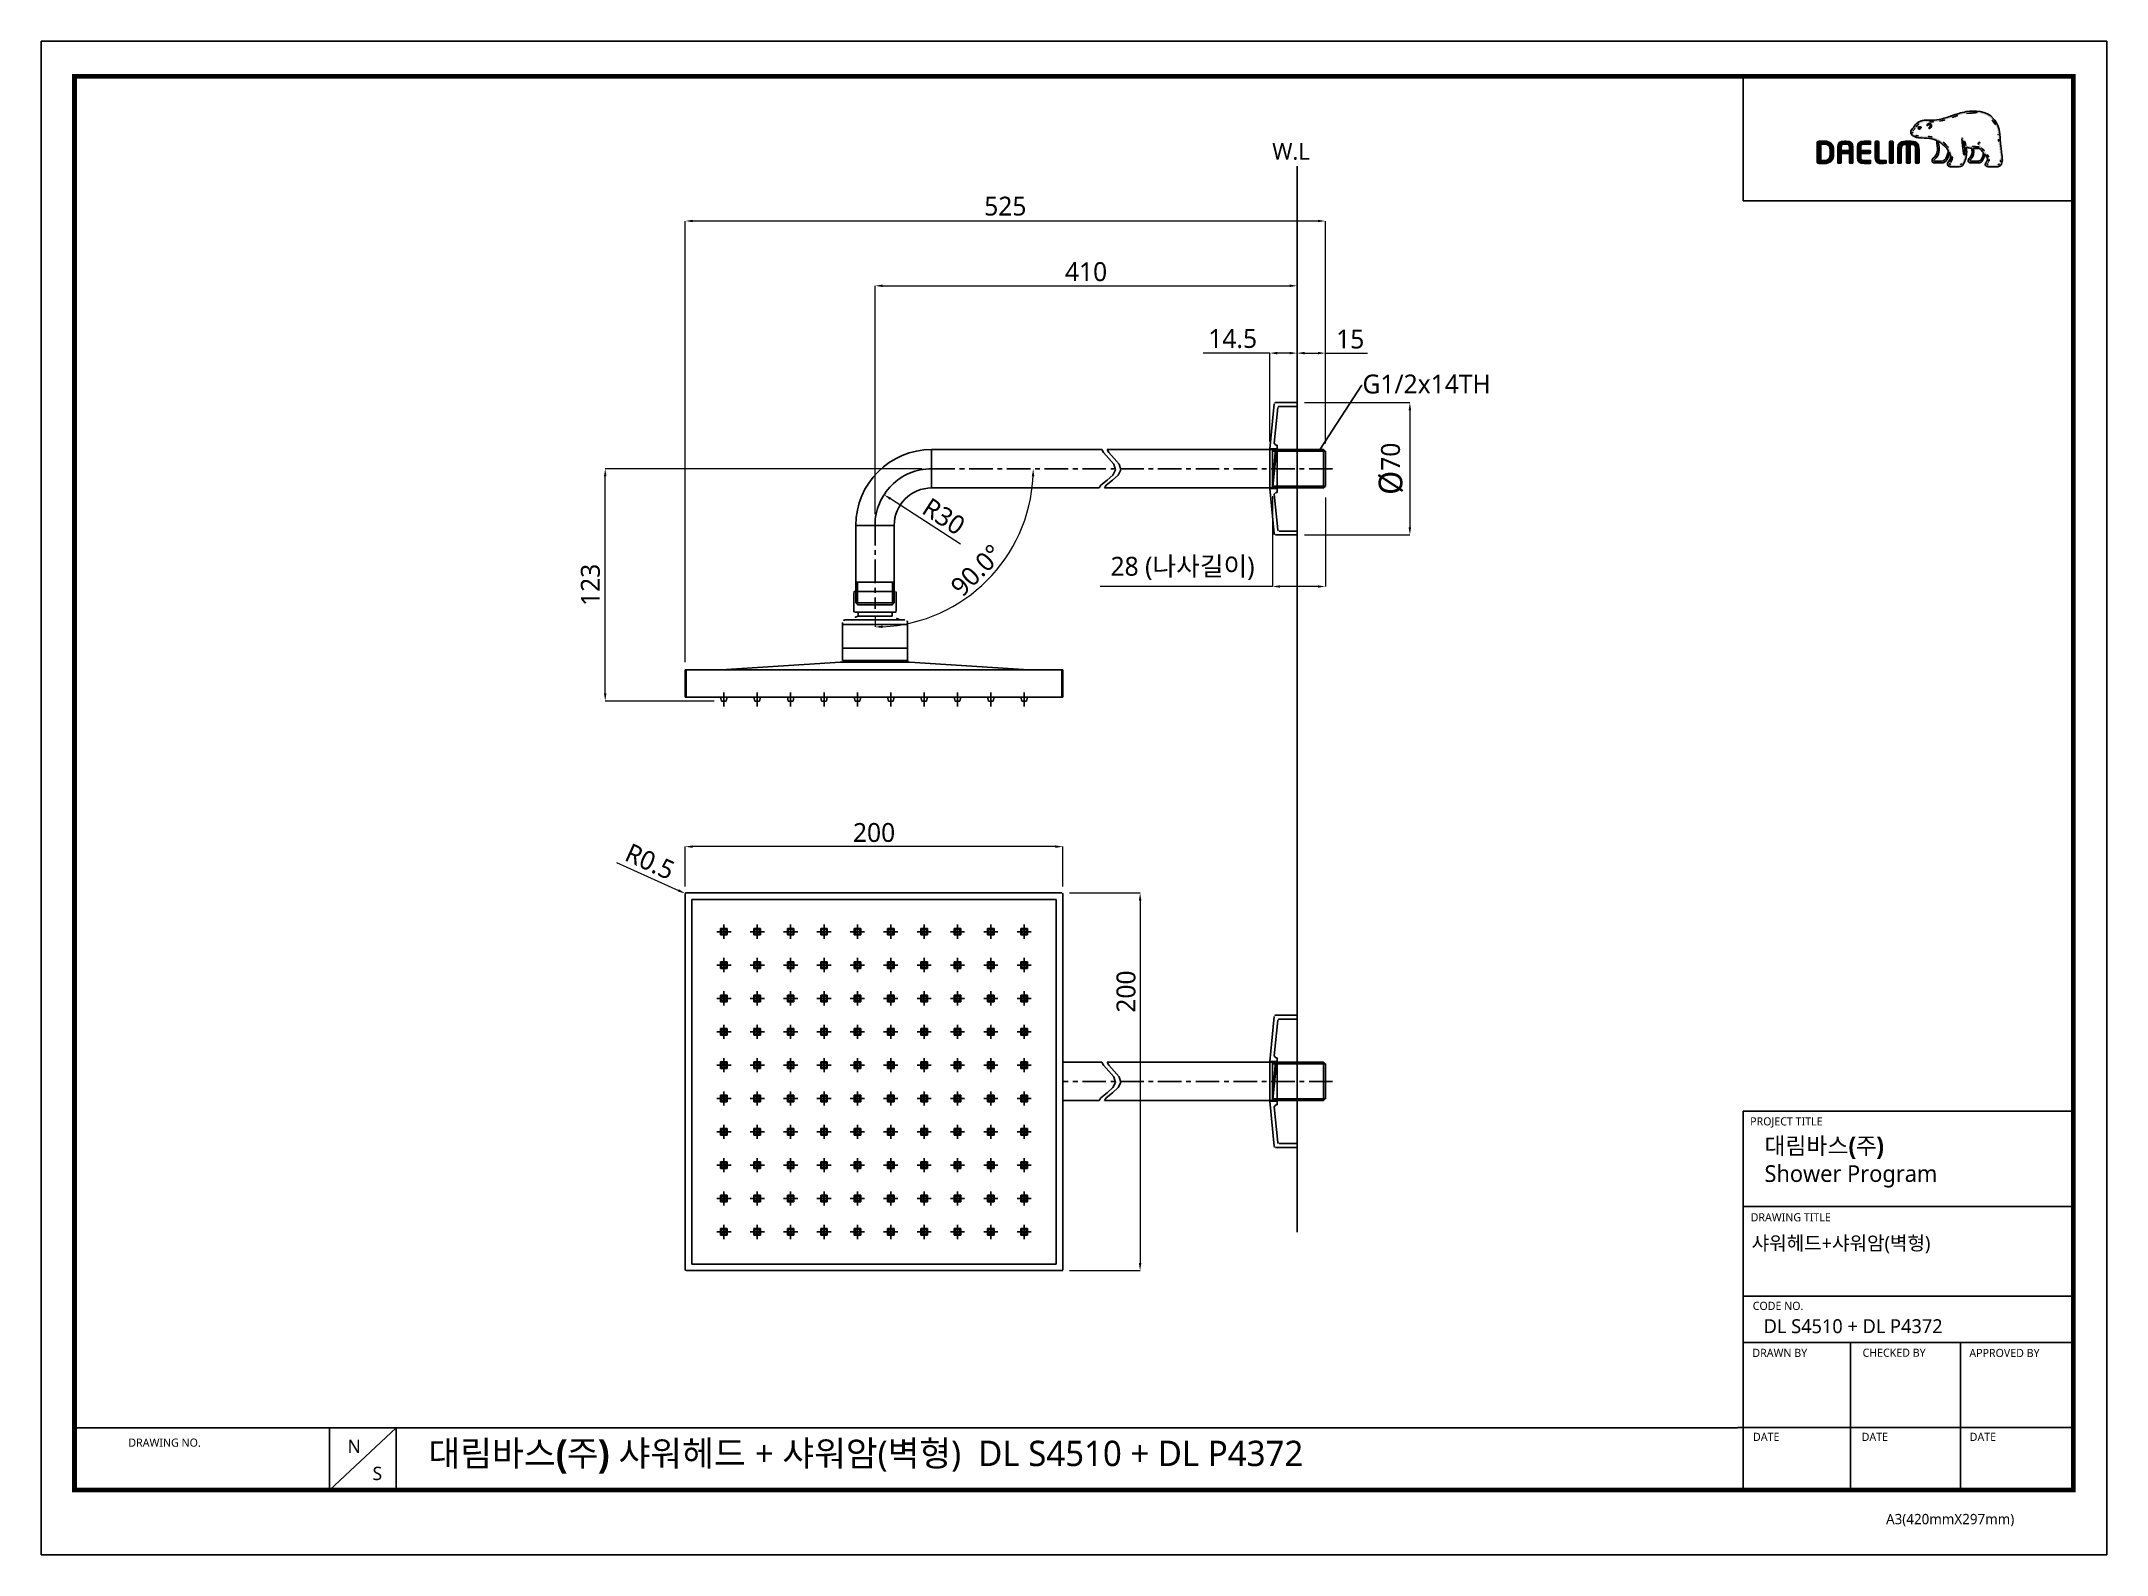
# Model space of a CAD drawing. Extents: x 16296677351 to 16296678444, y -37409617429 to -37409616628.
import ezdxf
from ezdxf import colors
from ezdxf.entities.mleader import LeaderData, LeaderLine
from ezdxf.math import Vec2, Vec3

# ---------------------------------------------------------------- set-up
doc = ezdxf.new("R2010")
doc.units = 0
doc.header["$LTSCALE"] = 10
doc.header["$MEASUREMENT"] = 0
doc.header["$PDMODE"] = 3
doc.header["$PDSIZE"] = -10
doc.linetypes.add('CENTER', pattern=[2, 1.25, -0.25, 0.25, -0.25])
doc.layers.get('0').update_dxf_attribs({"linetype": 'CONTINUOUS'})
doc.layers.get('DEFPOINTS').update_dxf_attribs({"linetype": 'CONTINUOUS'})
doc.layers.add('레이어 1', color=7, linetype='CONTINUOUS')
doc.styles.add('Daelim Dimension', font='')
doc.styles.get('Daelim Dimension').set_extended_font_data('NanumGothic')
doc.dimstyles.new('DEFAULT', dxfattribs={"dimscale": 2, "dimtxt": 2, "dimasz": 2, "dimexe": 0, "dimexo": 2, "dimgap": 1, "dimtad": 1, "dimdec": 1, "dimzin": 9, "dimdsep": 46, "dimtxsty": 'Daelim Dimension', "dimcen": 0.5, "dimclrd": 252, "dimclre": 252, "dimclrt": 3, "dimadec": 1, "dimazin": 0, "dimtfac": 1, "dimtdec": 1, "dimtix": 1, "dimtmove": 0, "dimatfit": 3, "dimfxl": 1, "dimtolj": 1, "dimtzin": 1, "dimlwd": 9, "dimlwe": 9, "dimarcsym": 0})

msp = doc.modelspace()

# ---------------------------------------------------------------- texts
at = {"color": 5, "ltscale": 40, "style": 'Daelim Dimension'}
for s, height, p in [('PROJECT TITLE', 4.31593893, (16296678255.404539, -37409617201.653488)), ('DRAWING TITLE', 4.31593893, (16296678255.68125, -37409617252.449783)), ('CODE NO.', 4.3159389, (16296678256.763571, -37409617299.358704)), ('CHECKED BY', 4.3159389, (16296678314.90741, -37409617324.160263)), ('DRAWN BY', 4.3159389, (16296678256.59432, -37409617324.236801)), ('APPROVED BY', 4.31593893, (16296678371.461901, -37409617324.29966)), ('DRAWING NO.', 4.31593893, (16296677396.61092, -37409617371.778023)), ('DATE', 4.3159389, (16296678256.931431, -37409617368.719841)), ('DATE', 4.3159389, (16296678314.448469, -37409617368.719841)), ('DATE', 4.3159389, (16296678371.66037, -37409617368.719841)), ('A3(420mmX297mm)', 5.44718383, (16296678327.351339, -37409617412.808983))]:
    msp.add_text(s, height=height, dxfattribs=at).set_placement(p)
at = {"attachment_point": 1, "style": 'Daelim Dimension'}
for s, insert, char_height, width in [('W.L', (16296678002.3277, -37409616681.442741), 8.8452095, 142.16253127), ('{\\fPretendard Variable SemiBold|b0|i0|c129|p2;\\C7;대림바스(주)} \\PShower Program', (16296678262.982901, -37409617207.985542), 8.84520948, 142.16253127), ('샤워헤드+샤워암(벽형)', (16296678256.17341, -37409617260.284981), 7.384104, 124.26691972), ('DL S4510 + DL P4372', (16296678262.562929, -37409617304.266823), 7.384104, 149.07259141), ('N', (16296677512.67872, -37409617367.98629), 7.062928, 9.85708174), ('S', (16296677525.93187, -37409617382.382332), 7.062928, 9.85708174)]:
    msp.add_mtext(s, dxfattribs=dict(at, insert=insert, char_height=char_height, width=width))
at = {"color": 2, "insert": (16296677555.485241, -37409617368.603828), "char_height": 13.41522, "width": 622.36726197, "attachment_point": 1, "style": 'Daelim Dimension'}
msp.add_mtext('{\\fPretendard Variable SemiBold|b0|i0|c129|p2;대림바스(주)} {\\fGulim|b0|i0|c129|p50;샤워헤드 }+ {\\fGulim|b0|i0|c129|p50;샤워암}({\\fGulim|b0|i0|c129|p50;벽형})  DL S4510 + DL P4372', dxfattribs=at)

# ---------------------------------------------------------------- blocks, each defined once
blk = doc.blocks.new('*D7')
at = {"color": 5, "lineweight": 9, "transparency": 16777216}
for p, q in [((16296677691.47962, -37409616956.425842), (16296677691.47962, -37409616722.746002)), ((16296678026.494129, -37409616722.746002), (16296677695.47962, -37409616722.746002)), ((16296678030.494129, -37409616839.625839), (16296678030.494129, -37409616722.746002))]:
    blk.add_line(p, q, dxfattribs=at)
at = {"color": 5, "transparency": 16777216}
for points in [[(16296677695.47962, -37409616722.079338), (16296677695.47962, -37409616723.412666), (16296677691.47962, -37409616722.746002)], [(16296678026.494129, -37409616722.079338), (16296678026.494129, -37409616723.412666), (16296678030.494129, -37409616722.746002)]]:
    blk.add_solid(points, dxfattribs=at)
at = {"layer": 'DEFPOINTS', "color": 0, "transparency": 16777216}
for p in [(16296677691.47962, -37409616722.746002), (16296678030.494129, -37409616843.625839), (16296677691.47962, -37409616960.425842)]:
    blk.add_point(p, dxfattribs=at)
at = {"color": 7, "transparency": 16777216, "insert": (16296677860.986879, -37409616709.859016), "char_height": 10, "attachment_point": 2, "style": 'Daelim Dimension'}
blk.add_mtext('\\A1;525', dxfattribs=at)
blk = doc.blocks.new('*D0')
at = {"color": 5, "lineweight": 9, "transparency": 16777216}
for p, q in [((16296677816.97962, -37409616853.92584), (16296677649.12431, -37409616853.92584)), ((16296677649.12431, -37409616972.92584), (16296677649.12431, -37409616857.92584)), ((16296677706.72962, -37409616976.92584), (16296677649.12431, -37409616976.92584))]:
    blk.add_line(p, q, dxfattribs=at)
at = {"color": 5, "transparency": 16777216}
for points in [[(16296677648.45764, -37409616857.92584), (16296677649.79098, -37409616857.92584), (16296677649.12431, -37409616853.92584)], [(16296677648.45764, -37409616972.92584), (16296677649.79098, -37409616972.92584), (16296677649.12431, -37409616976.92584)]]:
    blk.add_solid(points, dxfattribs=at)
at = {"layer": 'DEFPOINTS', "color": 0, "transparency": 16777216}
for p in [(16296677649.12431, -37409616853.92584), (16296677820.97962, -37409616853.92584), (16296677710.72962, -37409616976.92584)]:
    blk.add_point(p, dxfattribs=at)
at = {"color": 7, "transparency": 16777216, "insert": (16296677636.22303, -37409616915.42586), "char_height": 10, "attachment_point": 2, "rotation": 90, "style": 'Daelim Dimension'}
blk.add_mtext('\\A1;123', dxfattribs=at)
blk = doc.blocks.new('*D2')
at = {"color": 5, "lineweight": 9, "transparency": 16777216}
for p, q in [((16296678002.45157, -37409616868.42584), (16296678002.45157, -37409616916.28082)), ((16296678030.49413, -37409616869.07584), (16296678030.49413, -37409616916.28082)), ((16296678002.45157, -37409616916.28082), (16296677911.21838, -37409616916.28082)), ((16296678026.49413, -37409616916.28082), (16296678006.45157, -37409616916.28082))]:
    blk.add_line(p, q, dxfattribs=at)
at = {"color": 5, "transparency": 16777216}
for points in [[(16296678006.45157, -37409616915.61415), (16296678006.45157, -37409616916.94748), (16296678002.45157, -37409616916.28082)], [(16296678026.49413, -37409616915.61415), (16296678026.49413, -37409616916.94748), (16296678030.49413, -37409616916.28082)]]:
    blk.add_solid(points, dxfattribs=at)
at = {"layer": 'DEFPOINTS', "color": 0, "transparency": 16777216}
for p in [(16296678002.45157, -37409616864.42584), (16296678030.49413, -37409616865.07584), (16296678002.45157, -37409616916.28082)]:
    blk.add_point(p, dxfattribs=at)
at = {"color": 7, "transparency": 16777216, "insert": (16296677954.83498, -37409616900.56121), "char_height": 10, "attachment_point": 2, "style": 'Daelim Dimension'}
blk.add_mtext('\\A1;28 (나사길이)', dxfattribs=at)
blk = doc.blocks.new('*D3')
at = {"color": 5, "lineweight": 9, "transparency": 16777216}
for p, q in [((16296678019.49413, -37409616818.92584), (16296678075.20319, -37409616818.92584)), ((16296678075.20319, -37409616822.92584), (16296678075.20319, -37409616884.92584)), ((16296678019.49413, -37409616888.92584), (16296678075.20319, -37409616888.92584))]:
    blk.add_line(p, q, dxfattribs=at)
at = {"color": 5, "transparency": 16777216}
for points in [[(16296678074.53653, -37409616822.92584), (16296678075.86986, -37409616822.92584), (16296678075.20319, -37409616818.92584)], [(16296678074.53653, -37409616884.92584), (16296678075.86986, -37409616884.92584), (16296678075.20319, -37409616888.92584)]]:
    blk.add_solid(points, dxfattribs=at)
at = {"layer": 'DEFPOINTS', "color": 0, "transparency": 16777216}
for p in [(16296678015.49413, -37409616818.92584), (16296678015.49413, -37409616888.92584), (16296678075.20319, -37409616888.92584)]:
    blk.add_point(p, dxfattribs=at)
at = {"color": 7, "transparency": 16777216, "insert": (16296678065.21858, -37409616853.92584), "char_height": 10, "attachment_point": 5, "rotation": 90, "style": 'Daelim Dimension'}
blk.add_mtext('\\A1;{\\H1.25x;\\C256;Ø}70', dxfattribs=at)
blk = doc.blocks.new('*D6')
at = {"color": 5, "lineweight": 9, "transparency": 16777216}
for p, q in [((16296678015.494129, -37409616814.925842), (16296678015.494129, -37409616792.691833)), ((16296678019.494129, -37409616792.691833), (16296678026.494129, -37409616792.691833)), ((16296678030.494129, -37409616840.625839), (16296678030.494129, -37409616792.691833)), ((16296678030.494129, -37409616792.691833), (16296678052.75737, -37409616792.691833))]:
    blk.add_line(p, q, dxfattribs=at)
at = {"color": 5, "transparency": 16777216}
for points in [[(16296678019.494129, -37409616792.025162), (16296678019.494129, -37409616793.35849), (16296678015.494129, -37409616792.691833)], [(16296678026.494129, -37409616792.025162), (16296678026.494129, -37409616793.35849), (16296678030.494129, -37409616792.691833)]]:
    blk.add_solid(points, dxfattribs=at)
at = {"layer": 'DEFPOINTS', "color": 0, "transparency": 16777216}
for p in [(16296678015.494129, -37409616792.691833), (16296678015.494129, -37409616818.925842), (16296678030.494129, -37409616844.625839)]:
    blk.add_point(p, dxfattribs=at)
at = {"color": 7, "transparency": 16777216, "insert": (16296678043.62575, -37409616785.305557), "char_height": 10, "attachment_point": 5, "style": 'Daelim Dimension'}
blk.add_mtext('\\A1;15', dxfattribs=at)
blk = doc.blocks.new('*D5')
at = {"color": 5, "lineweight": 9, "transparency": 16777216}
for p, q in [((16296678000.994129, -37409616792.691833), (16296677965.72661, -37409616792.691833)), ((16296678000.994129, -37409616839.425842), (16296678000.994129, -37409616792.691833)), ((16296678011.494129, -37409616792.691833), (16296678004.994129, -37409616792.691833)), ((16296678015.494129, -37409616814.925842), (16296678015.494129, -37409616792.691833))]:
    blk.add_line(p, q, dxfattribs=at)
at = {"color": 5, "transparency": 16777216}
for points in [[(16296678004.994129, -37409616792.025162), (16296678004.994129, -37409616793.35849), (16296678000.994129, -37409616792.691833)], [(16296678011.494129, -37409616792.025162), (16296678011.494129, -37409616793.35849), (16296678015.494129, -37409616792.691833)]]:
    blk.add_solid(points, dxfattribs=at)
at = {"layer": 'DEFPOINTS', "color": 0, "transparency": 16777216}
for p in [(16296678000.994129, -37409616792.691833), (16296678015.494129, -37409616818.925842), (16296678000.994129, -37409616843.425842)]:
    blk.add_point(p, dxfattribs=at)
at = {"color": 7, "transparency": 16777216, "insert": (16296677981.360371, -37409616785.04805), "char_height": 10, "attachment_point": 5, "style": 'Daelim Dimension'}
blk.add_mtext('\\A1;14.5', dxfattribs=at)
blk = doc.blocks.new('*D4')
at = {"color": 5, "lineweight": 9, "transparency": 16777216}
for p, q in [((16296677791.97962, -37409616878.054718), (16296677791.97962, -37409616757.048309)), ((16296677795.97962, -37409616757.048309), (16296678011.494129, -37409616757.048309)), ((16296678015.494129, -37409616814.925842), (16296678015.494129, -37409616757.048309))]:
    blk.add_line(p, q, dxfattribs=at)
at = {"color": 5, "transparency": 16777216}
for points in [[(16296677795.97962, -37409616756.381653), (16296677795.97962, -37409616757.714973), (16296677791.97962, -37409616757.048309)], [(16296678011.494129, -37409616756.381653), (16296678011.494129, -37409616757.714973), (16296678015.494129, -37409616757.048309)]]:
    blk.add_solid(points, dxfattribs=at)
at = {"layer": 'DEFPOINTS', "color": 0, "transparency": 16777216}
for p in [(16296678015.494129, -37409616757.048309), (16296678015.494129, -37409616818.925842), (16296677791.97962, -37409616882.054718)]:
    blk.add_point(p, dxfattribs=at)
at = {"color": 7, "transparency": 16777216, "insert": (16296677903.736879, -37409616749.640587), "char_height": 10, "attachment_point": 5, "style": 'Daelim Dimension'}
blk.add_mtext('\\A1;410', dxfattribs=at)
blk = doc.blocks.new('*D8')
at = {"color": 5, "lineweight": 9, "transparency": 16777216}
blk.add_line((16296677837.24436, -37409616893.782677), (16296677800.137541, -37409616869.821869), dxfattribs=at)
at = {"color": 5, "transparency": 16777216}
blk.add_solid([(16296677800.499189, -37409616869.26181), (16296677799.7759, -37409616870.381927), (16296677796.77722, -37409616867.652023)], dxfattribs=at)
at = {"layer": 'DEFPOINTS', "color": 0, "transparency": 16777216}
for p in [(16296677796.77722, -37409616867.652023), (16296677821.97965, -37409616883.925873)]:
    blk.add_point(p, dxfattribs=at)
at = {"color": 7, "transparency": 16777216, "insert": (16296677825.550461, -37409616877.362671), "char_height": 10, "attachment_point": 5, "rotation": 327.148636542, "style": 'Daelim Dimension'}
blk.add_mtext('\\A1;  R30', dxfattribs=at)
blk = doc.blocks.new('*D1')
at = {"color": 5, "lineweight": 9, "transparency": 16777216}
blk.add_line((16296677791.97961, -37409616932.025833), (16296677791.97962, -37409616937.702507), dxfattribs=at)
blk.add_arc((16296677791.97963, -37409616853.925842), 83.776674, 272.735895111, 357.264097184, dxfattribs=at)
at = {"color": 5, "transparency": 16777216}
for points in [[(16296677874.994341, -37409616857.908783), (16296677876.32729, -37409616857.940613), (16296677875.7563, -37409616853.925842)], [(16296677795.99439, -37409616938.273514), (16296677795.962561, -37409616936.940536), (16296677791.97962, -37409616937.702507)]]:
    blk.add_solid(points, dxfattribs=at)
at = {"layer": 'DEFPOINTS', "color": 0, "transparency": 16777216}
for p in [(16296677821.97962, -37409616853.925842), (16296678034.291889, -37409616853.925842), (16296677791.97963, -37409616882.054718), (16296677791.97962, -37409616928.025833), (16296677833.86796, -37409616926.478577)]:
    blk.add_point(p, dxfattribs=at)
at = {"color": 7, "transparency": 16777216, "insert": (16296677845.773239, -37409616907.719467), "char_height": 10, "attachment_point": 5, "rotation": 45, "style": 'Daelim Dimension'}
blk.add_mtext('\\A1;90.0°', dxfattribs=at)
blk = doc.blocks.new('*D9')
at = {"color": 5, "lineweight": 9, "transparency": 16777216}
for p, q in [((16296677894.97962, -37409617078.552567), (16296677932.350969, -37409617078.552567)), ((16296677932.350969, -37409617082.552567), (16296677932.350969, -37409617274.552567)), ((16296677894.97962, -37409617278.552567), (16296677932.350969, -37409617278.552567))]:
    blk.add_line(p, q, dxfattribs=at)
at = {"color": 5, "transparency": 16777216}
for points in [[(16296677931.684311, -37409617082.552567), (16296677933.017639, -37409617082.552567), (16296677932.350969, -37409617078.552567)], [(16296677931.684311, -37409617274.552567), (16296677933.017639, -37409617274.552567), (16296677932.350969, -37409617278.552567)]]:
    blk.add_solid(points, dxfattribs=at)
at = {"layer": 'DEFPOINTS', "color": 0, "transparency": 16777216}
for p in [(16296677890.97962, -37409617078.552567), (16296677890.97962, -37409617278.552567), (16296677932.350969, -37409617278.552567)]:
    blk.add_point(p, dxfattribs=at)
at = {"color": 7, "transparency": 16777216, "insert": (16296677924.928949, -37409617130.769882), "char_height": 10, "attachment_point": 5, "rotation": 90, "style": 'Daelim Dimension'}
blk.add_mtext('\\A1;200', dxfattribs=at)
blk = doc.blocks.new('*D10')
at = {"color": 5, "lineweight": 9, "transparency": 16777216}
for p, q in [((16296677691.47962, -37409617075.052567), (16296677691.47962, -37409617054.024109)), ((16296677887.47962, -37409617054.024109), (16296677695.47962, -37409617054.024109)), ((16296677891.47962, -37409617075.052567), (16296677891.47962, -37409617054.024109))]:
    blk.add_line(p, q, dxfattribs=at)
at = {"color": 5, "transparency": 16777216}
for points in [[(16296677695.47962, -37409617053.357437), (16296677695.47962, -37409617054.690773), (16296677691.47962, -37409617054.024109)], [(16296677887.47962, -37409617053.357437), (16296677887.47962, -37409617054.690773), (16296677891.47962, -37409617054.024109)]]:
    blk.add_solid(points, dxfattribs=at)
at = {"layer": 'DEFPOINTS', "color": 0, "transparency": 16777216}
for p in [(16296677691.47962, -37409617054.024109), (16296677691.47962, -37409617079.052567), (16296677891.47962, -37409617079.052567)]:
    blk.add_point(p, dxfattribs=at)
at = {"color": 7, "transparency": 16777216, "insert": (16296677791.47962, -37409617046.602074), "char_height": 10, "attachment_point": 5, "style": 'Daelim Dimension'}
blk.add_mtext('\\A1;200', dxfattribs=at)
blk = doc.blocks.new('*D11')
at = {"color": 5, "lineweight": 9, "transparency": 16777216}
for p, q in [((16296677655.021601, -37409617062.356422), (16296677687.878679, -37409617077.199944)), ((16296677691.979601, -37409617079.052567), (16296677691.52396, -37409617078.846733))]:
    blk.add_line(p, q, dxfattribs=at)
at = {"color": 5, "transparency": 16777216}
blk.add_solid([(16296677688.153139, -37409617076.592377), (16296677687.60421, -37409617077.80748), (16296677691.52396, -37409617078.846733)], dxfattribs=at)
at = {"layer": 'DEFPOINTS', "color": 0, "transparency": 16777216}
for p in [(16296677691.52396, -37409617078.846733), (16296677691.979601, -37409617079.052567)]:
    blk.add_point(p, dxfattribs=at)
at = {"color": 7, "transparency": 16777216, "insert": (16296677672.792101, -37409617061.949738), "char_height": 10, "attachment_point": 5, "rotation": 335.688459375, "style": 'Daelim Dimension'}
blk.add_mtext('\\A1;R0.5', dxfattribs=at)

# ---------------------------------------------------------------- dimensions: what is measured, and where the dimension line sits
at = {"color": 5}
for base, p1, p2, angle, text, picture, middle in [((16296677691.47962, -37409616722.746002), (16296678030.494129, -37409616843.625839), (16296677691.47962, -37409616960.425842), 180, '525', '*D7', (16296677860.986879, -37409616722.746002)), ((16296678075.20319, -37409616888.925842), (16296678015.494129, -37409616818.925842), (16296678015.494129, -37409616888.925842), 90, '{\\H1.25x;\\C256;Ø}<>', '*D3', (16296678075.203199, -37409616853.925842)), ((16296678002.451571, -37409616916.280823), (16296678030.494129, -37409616865.075844), (16296678002.451571, -37409616864.425842), 180, '<> (나사길이)', '*D2', (16296677954.83498, -37409616916.280823))]:
    dim = msp.add_linear_dim(base=base, p1=p1, p2=p2, angle=angle, text=text, dimstyle='DEFAULT', override={"dimtxt": 5, "dimclrd": 5, "dimclre": 5, "dimclrt": 7}, dxfattribs=at)
    dim.commit()
    dim.dimension.update_dxf_attribs({"geometry": picture, "text_midpoint": middle, "dimtype": 160})
dim = msp.add_linear_dim(base=(16296678015.494129, -37409616757.048309), p1=(16296677791.97962, -37409616882.054718), p2=(16296678015.494129, -37409616818.925842), text='410', dimstyle='DEFAULT', override={"dimtxt": 5, "dimclrd": 5, "dimclre": 5, "dimclrt": 7}, dxfattribs=at)
dim.commit()
dim.dimension.update_dxf_attribs({"geometry": '*D4', "text_midpoint": (16296677903.736879, -37409616757.048309), "dimtype": 160})
for base, p1, p2, picture, middle in [((16296678000.994129, -37409616792.691833), (16296678015.494129, -37409616818.925842), (16296678000.994129, -37409616843.425842), '*D5', (16296677981.360371, -37409616792.691833)), ((16296678015.494129, -37409616792.691833), (16296678030.494129, -37409616844.625839), (16296678015.494129, -37409616818.925842), '*D6', (16296678043.62575, -37409616792.691833)), ((16296677691.47962, -37409617054.024109), (16296677891.47962, -37409617079.052567), (16296677691.47962, -37409617079.052567), '*D10', (16296677791.47962, -37409617054.024109))]:
    dim = msp.add_linear_dim(base=base, p1=p1, p2=p2, dimstyle='DEFAULT', override={"dimtxt": 5, "dimclrd": 5, "dimclre": 5, "dimclrt": 7}, dxfattribs=at)
    dim.commit()
    dim.dimension.update_dxf_attribs({"geometry": picture, "text_midpoint": middle, "dimtype": 160})
for base, p1, p2, picture, middle in [((16296677649.12431, -37409616853.925842), (16296677710.72962, -37409616976.925842), (16296677820.97962, -37409616853.925842), '*D0', (16296677649.124319, -37409616915.425858)), ((16296677932.350969, -37409617278.552567), (16296677890.97962, -37409617078.552567), (16296677890.97962, -37409617278.552567), '*D9', (16296677932.350981, -37409617130.769882))]:
    dim = msp.add_linear_dim(base=base, p1=p1, p2=p2, angle=90, dimstyle='DEFAULT', override={"dimtxt": 5, "dimclrd": 5, "dimclre": 5, "dimclrt": 7}, dxfattribs=at)
    dim.commit()
    dim.dimension.update_dxf_attribs({"geometry": picture, "text_midpoint": middle, "dimtype": 160})
dim = msp.add_angular_dim_2l(base=(16296677833.86796, -37409616926.478577), line1=((16296677791.97962, -37409616882.054718), (16296677791.97962, -37409616928.025841)), line2=((16296678034.291889, -37409616853.925842), (16296677821.97962, -37409616853.925842)), dimstyle='DEFAULT', override={"dimtxt": 5, "dimclrd": 5, "dimclre": 5, "dimclrt": 7}, dxfattribs=at)
dim.commit()
dim.dimension.update_dxf_attribs({"geometry": '*D1', "text_midpoint": (16296677851.218679, -37409616913.164902), "dimtype": 162})
dim = msp.add_radius_dim(center=(16296677821.97965, -37409616883.925873), mpoint=(16296677796.77722, -37409616867.652023), text='  <>', dimstyle='DEFAULT', override={"dimtxt": 5, "dimclrd": 5, "dimclre": 5, "dimclrt": 7}, dxfattribs=at)
dim.commit()
dim.dimension.update_dxf_attribs({"geometry": '*D8', "text_midpoint": (16296677821.50877, -37409616883.621811), "dimtype": 164})
dim = msp.add_radius_dim(center=(16296677691.979601, -37409617079.052567), mpoint=(16296677691.52396, -37409617078.846733), dimstyle='DEFAULT', override={"dimtxt": 5, "dimclrd": 5, "dimclre": 5, "dimclrt": 7}, dxfattribs=at)
dim.commit()
dim.dimension.update_dxf_attribs({"geometry": '*D11', "text_midpoint": (16296677672.792101, -37409617061.949738)})

# ---------------------------------------------------------------- hatches: boundary and pattern name
h = msp.add_hatch()
h.set_pattern_fill('ANSI31', color=256, scale=0.5, angle=-90, style=0)
h.set_pattern_definition([(315, (16296677910.1593, -37409616926.2496), (1.122532, 1.122532), [])])
h.paths.add_polyline_path([(16296678005.93264, -37409616820.925842, 0.3847336661), (16296678005.236259, -37409616821.554779), (16296678003.31011, -37409616840.431007), (16296678004.208599, -37409616841.425842), (16296678004.994129, -37409616841.425842), (16296678004.994129, -37409616843.425842), (16296678000.994129, -37409616843.425842), (16296678003.42996, -37409616819.554779, -0.3847336661), (16296678004.126341, -37409616818.925842), (16296678015.494129, -37409616818.925842), (16296678015.494129, -37409616820.925842)])
h.paths.add_polyline_path([(16296678000.994129, -37409616864.425842), (16296678004.994129, -37409616864.425842), (16296678004.994129, -37409616866.425842), (16296678004.208599, -37409616866.425842), (16296678003.31011, -37409616867.420677), (16296678005.236259, -37409616886.296898, 0.3847336661), (16296678005.93264, -37409616886.925842), (16296678015.494129, -37409616886.925842), (16296678015.494129, -37409616888.925842), (16296678004.126341, -37409616888.925842, -0.3847336661), (16296678003.42996, -37409616888.296898)])
h = msp.add_hatch()
h.set_pattern_fill('ANSI31', color=256, scale=0.5, angle=-90, style=0)
h.set_pattern_definition([(315, (16296677910.1593, -37409617250.6264), (1.122532, 1.122532), [])])
h.paths.add_polyline_path([(16296678005.93264, -37409617145.302567, 0.3847336661), (16296678005.236259, -37409617145.931503), (16296678003.31011, -37409617164.807732), (16296678004.208599, -37409617165.802567), (16296678004.994129, -37409617165.802567), (16296678004.994129, -37409617167.802567), (16296678000.994129, -37409617167.802567), (16296678003.42996, -37409617143.931503, -0.3847336661), (16296678004.126341, -37409617143.302567), (16296678015.494129, -37409617143.302567), (16296678015.494129, -37409617145.302567)])
h.paths.add_polyline_path([(16296678000.994129, -37409617188.802567), (16296678004.994129, -37409617188.802567), (16296678004.994129, -37409617190.802567), (16296678004.208599, -37409617190.802567), (16296678003.31011, -37409617191.797401), (16296678005.236259, -37409617210.673622, 0.3847336661), (16296678005.93264, -37409617211.302567), (16296678015.494129, -37409617211.302567), (16296678015.494129, -37409617213.302567), (16296678004.126341, -37409617213.302567, -0.3847336661), (16296678003.42996, -37409617212.673622)])
at = {"layer": '레이어 1'}
h = msp.add_hatch(color=5, dxfattribs=at)
h.dxf.hatch_style = 1
edge = h.paths.add_edge_path(flags=16)
edge.add_spline(control_points=[(16296678387.36027, -37409616692.487137), (16296678386.88373, -37409616693.014687), (16296678386.284849, -37409616693.019417), (16296678386.25894, -37409616693.019417), (16296678386.25894, -37409616693.019417), (16296678381.461679, -37409616693.019417), (16296678381.461679, -37409616693.019417), (16296678381.285419, -37409616693.019417), (16296678381.15074, -37409616692.975227), (16296678381.06352, -37409616692.889122), (16296678380.99073, -37409616692.81781), (16296678380.95536, -37409616692.709351), (16296678380.95536, -37409616692.574966), (16296678380.95536, -37409616692.304428), (16296678381.15284, -37409616692.05571), (16296678381.36265, -37409616691.791656), (16296678381.557159, -37409616691.541733), (16296678381.74194, -37409616691.304787), (16296678381.84539, -37409616691.013634), (16296678382.107969, -37409616690.306923), (16296678382.081129, -37409616689.55304), (16296678381.76758, -37409616688.888763), (16296678381.20113, -37409616687.686943), (16296678380.36067, -37409616686.742699), (16296678379.546089, -37409616685.830269), (16296678379.546089, -37409616685.830269), (16296678379.27022, -37409616685.527313), (16296678379.27022, -37409616685.524368), (16296678378.21133, -37409616684.344391), (16296678377.11706, -37409616683.123672), (16296678377.030741, -37409616681.468613), (16296678377.010981, -37409616681.140877), (16296678376.85951, -37409616680.942841), (16296678376.64879, -37409616680.951691), (16296678376.64879, -37409616680.951691), (16296678376.33843, -37409616681.100777), (16296678376.33168, -37409616681.100777), (16296678376.24769, -37409616681.193359), (16296678376.20083, -37409616681.331253), (16296678376.20083, -37409616681.489838), (16296678376.20083, -37409616681.489838), (16296678376.203489, -37409616681.545792), (16296678376.203489, -37409616681.54641), (16296678376.24592, -37409616682.144669), (16296678376.388559, -37409616682.731712), (16296678376.63936, -37409616683.341148), (16296678376.63936, -37409616683.341148), (16296678376.663839, -37409616683.402481), (16296678376.663839, -37409616683.402481), (16296678376.663839, -37409616683.402481), (16296678376.59897, -37409616683.404823), (16296678376.59897, -37409616683.404823), (16296678373.51926, -37409616683.52684), (16296678370.49999, -37409616682.945686), (16296678369.61204, -37409616682.731712), (16296678369.064449, -37409616680.528481), (16296678368.176229, -37409616679.067902), (16296678368.137911, -37409616679.00602), (16296678368.068939, -37409616678.89167), (16296678367.958719, -37409616678.803833), (16296678367.852619, -37409616678.773163), (16296678367.852619, -37409616678.773163), (16296678367.59326, -37409616678.812088), (16296678367.561449, -37409616678.816223), (16296678367.53965, -37409616678.848633), (16296678367.494261, -37409616678.909912), (16296678367.394051, -37409616679.044342), (16296678367.394051, -37409616679.044342), (16296678367.381701, -37409616679.152184), (16296678367.381701, -37409616679.152184), (16296678367.381701, -37409616679.152184), (16296678367.463591, -37409616679.442146), (16296678367.463591, -37409616679.442146), (16296678367.5308, -37409616679.558296), (16296678369.11219, -37409616682.328568), (16296678369.11219, -37409616685.997688), (16296678369.11219, -37409616688.261032), (16296678368.517469, -37409616690.396477), (16296678367.344549, -37409616692.343948), (16296678367.06427, -37409616692.811333), (16296678366.695009, -37409616693.019417), (16296678366.145691, -37409616693.019417), (16296678366.145691, -37409616693.019417), (16296678361.416759, -37409616693.019417), (16296678361.416759, -37409616693.019417), (16296678361.259991, -37409616693.019417), (16296678360.932871, -37409616692.909157), (16296678360.932871, -37409616692.567291), (16296678360.932871, -37409616692.378693), (16296678361.10763, -37409616692.069237), (16296678361.398821, -37409616691.743309), (16296678363.369499, -37409616689.54892), (16296678362.23255, -37409616686.121429), (16296678360.342581, -37409616683.863388), (16296678358.51712, -37409616681.685493), (16296678355.53792, -37409616678.944702), (16296678351.71261, -37409616678.263924), (16296678350.356951, -37409616678.026993), (16296678348.129271, -37409616677.894974), (16296678346.33004, -37409616677.788239), (16296678346.33004, -37409616677.788239), (16296678344.51141, -37409616677.680397), (16296678344.51141, -37409616677.680397), (16296678343.57807, -37409616677.609077), (16296678342.035561, -37409616677.035004), (16296678341.56609, -37409616676.146133), (16296678341.36775, -37409616675.777748), (16296678341.39015, -37409616675.404083), (16296678341.638861, -37409616674.974403), (16296678341.79538, -37409616674.71508), (16296678342.01022, -37409616674.492249), (16296678342.28047, -37409616674.221123), (16296678342.579281, -37409616673.918747), (16296678342.886681, -37409616673.605766), (16296678343.126011, -37409616673.193161), (16296678343.126011, -37409616673.193161), (16296678343.194651, -37409616673.064117), (16296678343.194651, -37409616673.064117), (16296678344.10796, -37409616671.317078), (16296678345.989361, -37409616670.394623), (16296678348.788811, -37409616670.320374), (16296678348.788811, -37409616670.320374), (16296678350.36758, -37409616670.302681), (16296678350.36758, -37409616670.302681), (16296678352.10104, -37409616670.293854), (16296678354.067949, -37409616670.283821), (16296678355.68409, -37409616669.936043), (16296678357.953939, -37409616669.448036), (16296678360.23115, -37409616668.669991), (16296678362.24078, -37409616667.9851), (16296678362.24078, -37409616667.9851), (16296678362.305031, -37409616667.96389), (16296678362.305031, -37409616667.96389), (16296678364.7906, -37409616667.113953), (16296678367.36105, -37409616666.235077), (16296678369.988661, -37409616665.807198), (16296678374.193871, -37409616665.111099), (16296678379.96866, -37409616665.134079), (16296678383.601851, -37409616669.212852), (16296678385.28112, -37409616671.101303), (16296678386.315519, -37409616673.698303), (16296678386.67153, -37409616676.933617), (16296678386.67153, -37409616676.933617), (16296678386.658001, -37409616676.922997), (16296678386.64558, -37409616676.911827), (16296678386.67445, -37409616676.976021), (16296678386.701599, -37409616677.339149), (16296678386.851299, -37409616679.397377), (16296678386.894329, -37409616680.387001), (16296678386.939739, -37409616681.410217), (16296678387.198469, -37409616683.308762), (16296678387.198469, -37409616683.308762), (16296678387.931709, -37409616689.657944), (16296678387.931709, -37409616689.657944), (16296678387.931709, -37409616689.657944), (16296678387.975321, -37409616690.429512), (16296678387.975321, -37409616690.429512), (16296678387.975321, -37409616691.340759), (16296678387.76903, -37409616692.033318), (16296678387.36027, -37409616692.487137)], knot_values=[0, 0, 0, 0, 1, 1, 1, 2, 2, 2, 3, 3, 3, 4, 4, 4, 5, 5, 5, 6, 6, 6, 7, 7, 7, 8, 8, 8, 9, 9, 9, 10, 10, 10, 11, 11, 11, 12, 12, 12, 13, 13, 13, 14, 14, 14, 15, 15, 15, 16, 16, 16, 17, 17, 17, 18, 18, 18, 19, 19, 19, 20, 20, 20, 21, 21, 21, 22, 22, 22, 23, 23, 23, 24, 24, 24, 25, 25, 25, 26, 26, 26, 27, 27, 27, 28, 28, 28, 29, 29, 29, 30, 30, 30, 31, 31, 31, 32, 32, 32, 33, 33, 33, 34, 34, 34, 35, 35, 35, 36, 36, 36, 37, 37, 37, 38, 38, 38, 39, 39, 39, 40, 40, 40, 41, 41, 41, 42, 42, 42, 43, 43, 43, 44, 44, 44, 45, 45, 45, 46, 46, 46, 47, 47, 47, 48, 48, 48, 49, 49, 49, 50, 50, 50, 51, 51, 51, 52, 52, 52, 53, 53, 53, 53], degree=3, periodic=0)
edge = h.paths.add_edge_path(flags=16)
edge.add_spline(control_points=[(16296678376.27038, -37409616691.114967), (16296678376.27038, -37409616691.114967), (16296678372.356951, -37409616691.114967), (16296678372.356951, -37409616691.114967), (16296678372.067539, -37409616691.114967), (16296678371.83885, -37409616690.883942), (16296678371.83885, -37409616690.589211), (16296678371.83885, -37409616690.38353), (16296678372.017441, -37409616690.121834), (16296678372.186331, -37409616689.942047), (16296678372.98234, -37409616689.179932), (16296678373.7966, -37409616688.130783), (16296678373.7966, -37409616686.139122), (16296678373.7966, -37409616686.139122), (16296678373.746201, -37409616685.234383), (16296678373.746201, -37409616685.230873), (16296678373.746201, -37409616685.230873), (16296678373.602381, -37409616684.350838), (16296678373.602381, -37409616684.350838), (16296678373.602381, -37409616684.350838), (16296678373.59235, -37409616684.295403), (16296678373.59235, -37409616684.295403), (16296678373.59235, -37409616684.295403), (16296678373.65011, -37409616684.299568), (16296678373.65011, -37409616684.299568), (16296678374.379829, -37409616684.352013), (16296678375.79974, -37409616684.431023), (16296678377.15539, -37409616684.36676), (16296678377.499611, -37409616684.914322), (16296678378.05426, -37409616685.618668), (16296678378.86412, -37409616686.55703), (16296678378.82696, -37409616687.023872), (16296678378.440319, -37409616691.114967), (16296678376.27038, -37409616691.114967)], knot_values=[0, 0, 0, 0, 1, 1, 1, 2, 2, 2, 3, 3, 3, 4, 4, 4, 5, 5, 5, 6, 6, 6, 7, 7, 7, 8, 8, 8, 9, 9, 9, 10, 10, 10, 11, 11, 11, 11], degree=3, periodic=0)
edge = h.paths.add_edge_path(flags=16)
edge.add_spline(control_points=[(16296678356.63364, -37409616691.114967), (16296678356.63364, -37409616691.114967), (16296678353.19854, -37409616691.114967), (16296678353.19854, -37409616691.114967), (16296678352.94096, -37409616691.114967), (16296678352.663919, -37409616690.902786), (16296678352.663919, -37409616690.589211), (16296678352.663919, -37409616690.39888), (16296678352.82365, -37409616690.163071), (16296678353.11484, -37409616689.929062), (16296678353.984209, -37409616689.236511), (16296678355.301571, -37409616688.188507), (16296678355.44422, -37409616685.295036), (16296678355.44422, -37409616685.295036), (16296678355.46394, -37409616684.505829), (16296678355.46394, -37409616684.505829), (16296678355.46394, -37409616683.275146), (16296678355.181919, -37409616681.789253), (16296678354.914351, -37409616680.461288), (16296678354.914351, -37409616680.461288), (16296678354.870701, -37409616680.325737), (16296678354.870701, -37409616680.325737), (16296678354.870701, -37409616680.325737), (16296678354.98329, -37409616680.413544), (16296678354.98329, -37409616680.413544), (16296678355.49547, -37409616680.728867), (16296678358.301109, -37409616682.630318), (16296678360.292191, -37409616685.439522), (16296678360.127131, -37409616686.769218), (16296678359.377399, -37409616691.114967), (16296678356.63364, -37409616691.114967)], knot_values=[0, 0, 0, 0, 1, 1, 1, 2, 2, 2, 3, 3, 3, 4, 4, 4, 5, 5, 5, 6, 6, 6, 7, 7, 7, 8, 8, 8, 9, 9, 9, 10, 10, 10, 10], degree=3, periodic=0)
edge = h.paths.add_edge_path()
edge.add_spline(control_points=[(16296678388.90131, -37409616689.56189), (16296678388.900101, -37409616689.55304), (16296678388.1716, -37409616683.176727), (16296678388.1716, -37409616683.176727), (16296678387.90192, -37409616681.271133), (16296678387.86302, -37409616680.254967), (16296678387.827971, -37409616679.354362), (16296678387.827971, -37409616679.354362), (16296678387.647631, -37409616676.836952), (16296678387.647631, -37409616676.835182), (16296678387.26391, -37409616673.38945), (16296678386.148741, -37409616670.606216), (16296678384.331551, -37409616668.570969), (16296678380.406031, -37409616664.160332), (16296678374.27816, -37409616664.113747), (16296678369.82688, -37409616664.847603), (16296678367.096991, -37409616665.299118), (16296678364.48764, -37409616666.189743), (16296678361.964911, -37409616667.05262), (16296678361.964911, -37409616667.05262), (16296678361.8836, -37409616667.08149), (16296678361.8836, -37409616667.08149), (16296678359.91143, -37409616667.754013), (16296678357.67337, -37409616668.519707), (16296678355.47723, -37409616668.987648), (16296678353.968321, -37409616669.310081), (16296678352.07865, -37409616669.324821), (16296678350.409401, -37409616669.333679), (16296678350.409401, -37409616669.333679), (16296678348.75728, -37409616669.353699), (16296678348.75728, -37409616669.353699), (16296678345.58268, -37409616669.432098), (16296678343.42038, -37409616670.531387), (16296678342.328211, -37409616672.619682), (16296678342.328211, -37409616672.619682), (16296678342.278999, -37409616672.709824), (16296678342.278999, -37409616672.709824), (16296678342.098339, -37409616673.026382), (16296678341.830441, -37409616673.295151), (16296678341.590549, -37409616673.535637), (16296678341.326191, -37409616673.802071), (16296678341.02825, -37409616674.100883), (16296678340.800739, -37409616674.487534), (16296678340.572321, -37409616674.874802), (16296678340.457109, -37409616675.267319), (16296678340.457109, -37409616675.652802), (16296678340.457109, -37409616675.97699), (16296678340.538429, -37409616676.295273), (16296678340.701731, -37409616676.599403), (16296678341.3766, -37409616677.873749), (16296678343.30164, -37409616678.561562), (16296678344.45039, -37409616678.643494), (16296678344.45039, -37409616678.643494), (16296678346.14142, -37409616678.749611), (16296678346.181801, -37409616678.753143), (16296678347.872561, -37409616678.848633), (16296678350.18807, -37409616678.982422), (16296678351.539921, -37409616679.221153), (16296678352.330339, -37409616679.360832), (16296678353.2286, -37409616679.644333), (16296678354.056129, -37409616680.033951), (16296678354.11508, -37409616680.248497), (16296678354.544741, -37409616682.158821), (16296678354.544741, -37409616684.507027), (16296678354.544741, -37409616684.507027), (16296678354.526489, -37409616685.252083), (16296678354.526489, -37409616685.252083), (16296678354.401831, -37409616687.728188), (16296678353.322321, -37409616688.593437), (16296678352.531309, -37409616689.226501), (16296678352.451139, -37409616689.289581), (16296678351.74621, -37409616689.874863), (16296678351.695511, -37409616690.579224), (16296678351.659571, -37409616690.977654), (16296678351.7736, -37409616691.340759), (16296678352.015579, -37409616691.601837), (16296678352.277849, -37409616691.884781), (16296678352.676611, -37409616692.027977), (16296678353.19854, -37409616692.027977), (16296678353.19854, -37409616692.027977), (16296678356.63364, -37409616692.027977), (16296678356.63364, -37409616692.027977), (16296678359.20471, -37409616692.027977), (16296678360.47666, -37409616689.259506), (16296678360.8636, -37409616686.666061), (16296678360.8636, -37409616686.666061), (16296678360.871571, -37409616686.301224), (16296678360.871571, -37409616686.301224), (16296678360.871571, -37409616686.301224), (16296678360.97768, -37409616686.483917), (16296678360.97768, -37409616686.483917), (16296678361.307421, -37409616687.217743), (16296678361.5058, -37409616688.094803), (16296678361.5058, -37409616688.755524), (16296678361.5058, -37409616689.682709), (16296678361.218731, -37409616690.492577), (16296678360.67351, -37409616691.0961), (16296678360.5359, -37409616691.232307), (16296678359.848339, -37409616691.944893), (16296678359.848339, -37409616692.656319), (16296678359.848339, -37409616692.656319), (16296678359.85453, -37409616692.773621), (16296678359.85453, -37409616692.773621), (16296678359.95207, -37409616693.614128), (16296678360.63225, -37409616693.989594), (16296678361.264111, -37409616693.989594), (16296678361.264111, -37409616693.989594), (16296678366.145691, -37409616693.989594), (16296678366.145691, -37409616693.989594), (16296678367.02685, -37409616693.989594), (16296678367.72912, -37409616693.59288), (16296678368.180321, -37409616692.84436), (16296678369.42256, -37409616690.78196), (16296678370.05204, -37409616688.542183), (16296678370.05204, -37409616686.189217), (16296678370.05204, -37409616685.454811), (16296678369.98278, -37409616684.670914), (16296678369.847219, -37409616683.857491), (16296678369.847219, -37409616683.857491), (16296678369.83543, -37409616683.792648), (16296678369.83543, -37409616683.792648), (16296678369.83543, -37409616683.792648), (16296678369.900249, -37409616683.806221), (16296678369.900249, -37409616683.806221), (16296678370.487591, -37409616683.919968), (16296678371.43244, -37409616684.083817), (16296678372.60006, -37409616684.209953), (16296678372.60006, -37409616684.209953), (16296678372.634001, -37409616684.214088), (16296678372.634001, -37409616684.214088), (16296678372.634001, -37409616684.214088), (16296678372.791071, -37409616685.108849), (16296678372.791071, -37409616685.108849), (16296678372.791071, -37409616685.108849), (16296678372.82552, -37409616685.321007), (16296678372.82552, -37409616685.324547), (16296678372.82552, -37409616685.324547), (16296678372.872101, -37409616686.11615), (16296678372.872101, -37409616686.11615), (16296678372.872101, -37409616688.015862), (16296678372.009171, -37409616688.842201), (16296678371.545309, -37409616689.285423), (16296678371.538811, -37409616689.291344), (16296678370.891649, -37409616689.949097), (16296678370.82152, -37409616690.532631), (16296678370.82152, -37409616690.532631), (16296678370.79912, -37409616690.711853), (16296678370.79912, -37409616690.711853), (16296678370.79912, -37409616690.895142), (16296678370.846251, -37409616691.254677), (16296678371.166901, -37409616691.585953), (16296678371.44924, -37409616691.880081), (16296678371.886299, -37409616692.027977), (16296678372.467461, -37409616692.027977), (16296678372.467461, -37409616692.027977), (16296678376.27038, -37409616692.027977), (16296678376.27038, -37409616692.027977), (16296678378.580009, -37409616692.027977), (16296678379.27523, -37409616689.09153), (16296678379.55549, -37409616687.445847), (16296678379.55549, -37409616687.445847), (16296678379.568489, -37409616687.276123), (16296678379.568489, -37409616687.276123), (16296678379.568489, -37409616687.276123), (16296678379.65983, -37409616687.400482), (16296678379.65983, -37409616687.400482), (16296678380.19239, -37409616688.080673), (16296678380.659479, -37409616688.836884), (16296678380.884319, -37409616689.307281), (16296678381.002501, -37409616689.551849), (16296678381.06617, -37409616689.823593), (16296678381.06617, -37409616690.095886), (16296678381.06617, -37409616690.095886), (16296678380.98012, -37409616690.646408), (16296678380.98012, -37409616690.646408), (16296678380.891121, -37409616690.945236), (16296678380.68718, -37409616691.220497), (16296678380.487671, -37409616691.486923), (16296678380.195, -37409616691.867081), (16296678379.893221, -37409616692.261398), (16296678379.893221, -37409616692.740021), (16296678379.893221, -37409616692.740021), (16296678379.921539, -37409616693.003487), (16296678379.921539, -37409616693.003487), (16296678380.06061, -37409616693.638878), (16296678380.575491, -37409616693.989594), (16296678381.370319, -37409616693.989594), (16296678381.370319, -37409616693.989594), (16296678386.25659, -37409616693.989594), (16296678386.25659, -37409616693.989594), (16296678386.363831, -37409616693.989594), (16296678387.31872, -37409616693.966003), (16296678388.06666, -37409616693.156723), (16296678388.66374, -37409616692.510147), (16296678388.953751, -37409616691.621277), (16296678388.953751, -37409616690.441277), (16296678388.953751, -37409616690.441277), (16296678388.90188, -37409616689.56601), (16296678388.90131, -37409616689.56189)], knot_values=[0, 0, 0, 0, 1, 1, 1, 2, 2, 2, 3, 3, 3, 4, 4, 4, 5, 5, 5, 6, 6, 6, 7, 7, 7, 8, 8, 8, 9, 9, 9, 10, 10, 10, 11, 11, 11, 12, 12, 12, 13, 13, 13, 14, 14, 14, 15, 15, 15, 16, 16, 16, 17, 17, 17, 18, 18, 18, 19, 19, 19, 20, 20, 20, 21, 21, 21, 22, 22, 22, 23, 23, 23, 24, 24, 24, 25, 25, 25, 26, 26, 26, 27, 27, 27, 28, 28, 28, 29, 29, 29, 30, 30, 30, 31, 31, 31, 32, 32, 32, 33, 33, 33, 34, 34, 34, 35, 35, 35, 36, 36, 36, 37, 37, 37, 38, 38, 38, 39, 39, 39, 40, 40, 40, 41, 41, 41, 42, 42, 42, 43, 43, 43, 44, 44, 44, 45, 45, 45, 46, 46, 46, 47, 47, 47, 48, 48, 48, 49, 49, 49, 50, 50, 50, 51, 51, 51, 52, 52, 52, 53, 53, 53, 54, 54, 54, 55, 55, 55, 56, 56, 56, 57, 57, 57, 58, 58, 58, 59, 59, 59, 60, 60, 60, 61, 61, 61, 62, 62, 62, 63, 63, 63, 64, 64, 64, 65, 65, 65, 66, 66, 66, 66], degree=3, periodic=0)
edge = h.paths.add_edge_path(flags=0)
edge.add_spline(control_points=[(16296678344.367279, -37409616673.071739), (16296678344.367279, -37409616673.071739), (16296678345.078119, -37409616672.750526), (16296678345.958731, -37409616673.090027), (16296678345.958731, -37409616673.090027), (16296678346.06776, -37409616673.136581), (16296678345.925711, -37409616673.337593), (16296678345.49691, -37409616673.914032), (16296678345.074301, -37409616674.038429), (16296678345.074301, -37409616674.038429), (16296678345.074301, -37409616674.038429), (16296678344.76811, -37409616674.146263), (16296678344.596001, -37409616673.937592), (16296678344.24824, -37409616673.529747), (16296678344.23764, -37409616673.292213), (16296678344.23764, -37409616673.292213), (16296678344.23764, -37409616673.292213), (16296678344.20167, -37409616673.115959), (16296678344.367279, -37409616673.071739)], knot_values=[0, 0, 0, 0, 1, 1, 1, 2, 2, 2, 3, 3, 3, 4, 4, 4, 5, 5, 5, 6, 6, 6, 6], degree=3, periodic=0)
edge = h.paths.add_edge_path(flags=0)
edge.add_spline(control_points=[(16296678349.05817, -37409616671.764427), (16296678348.951771, -37409616671.880539), (16296678348.943529, -37409616672.073891), (16296678349.05817, -37409616672.175827), (16296678349.16782, -37409616672.274857), (16296678349.35788, -37409616672.248932), (16296678349.46398, -37409616672.132233), (16296678349.520571, -37409616672.073891), (16296678350.104099, -37409616671.38131), (16296678350.60746, -37409616671.735527), (16296678350.79134, -37409616671.867592), (16296678350.86738, -37409616672.055031), (16296678350.840281, -37409616672.297241), (16296678350.797251, -37409616672.685669), (16296678350.4604, -37409616673.126579), (16296678350.22493, -37409616673.277473), (16296678350.093189, -37409616673.357643), (16296678350.00626, -37409616673.529747), (16296678350.068729, -37409616673.668854), (16296678350.130619, -37409616673.807343), (16296678350.30686, -37409616673.848648), (16296678350.448311, -37409616673.782593), (16296678350.86973, -37409616673.581009), (16296678351.401119, -37409616672.907913), (16296678351.473909, -37409616672.280182), (16296678351.522221, -37409616671.842827), (16296678351.325939, -37409616671.485649), (16296678350.976419, -37409616671.244591), (16296678350.22493, -37409616670.711151), (16296678349.373211, -37409616671.424911), (16296678349.05817, -37409616671.764427)], knot_values=[0, 0, 0, 0, 1, 1, 1, 2, 2, 2, 3, 3, 3, 4, 4, 4, 5, 5, 5, 6, 6, 6, 7, 7, 7, 8, 8, 8, 9, 9, 9, 10, 10, 10, 10], degree=3, periodic=0)
edge = h.paths.add_edge_path(flags=0)
edge.add_spline(control_points=[(16296678348.96209, -37409616672.284889), (16296678348.96209, -37409616672.284889), (16296678348.96209, -37409616672.284889), (16296678348.96209, -37409616672.284889), (16296678348.96209, -37409616672.284889), (16296678348.96209, -37409616672.284889), (16296678348.96209, -37409616672.284889)], knot_values=[0, 0, 0, 0, 1, 1, 1, 2, 2, 2, 2], degree=3, periodic=0)
h = msp.add_hatch(color=5, dxfattribs=at)
h.dxf.hatch_style = 2
edge = h.paths.add_edge_path()
edge.add_spline(control_points=[(16296678344.367279, -37409616673.071739), (16296678344.367279, -37409616673.071739), (16296678345.078119, -37409616672.750526), (16296678345.958731, -37409616673.090027), (16296678345.958731, -37409616673.090027), (16296678346.06776, -37409616673.136581), (16296678345.925711, -37409616673.337593), (16296678345.49691, -37409616673.914032), (16296678345.074301, -37409616674.038429), (16296678345.074301, -37409616674.038429), (16296678345.074301, -37409616674.038429), (16296678344.76811, -37409616674.146263), (16296678344.596001, -37409616673.937592), (16296678344.24824, -37409616673.529747), (16296678344.23764, -37409616673.292213), (16296678344.23764, -37409616673.292213), (16296678344.23764, -37409616673.292213), (16296678344.20167, -37409616673.115959), (16296678344.367279, -37409616673.071739)], knot_values=[0, 0, 0, 0, 1, 1, 1, 2, 2, 2, 3, 3, 3, 4, 4, 4, 5, 5, 5, 6, 6, 6, 6], degree=3, periodic=0)
h = msp.add_hatch(color=5, dxfattribs=at)
h.dxf.hatch_style = 2
edge = h.paths.add_edge_path()
edge.add_spline(control_points=[(16296678349.05817, -37409616671.764427), (16296678348.951771, -37409616671.880539), (16296678348.943529, -37409616672.073891), (16296678349.05817, -37409616672.175827), (16296678349.16782, -37409616672.274857), (16296678349.35788, -37409616672.248932), (16296678349.46398, -37409616672.132233), (16296678349.520571, -37409616672.073891), (16296678350.104099, -37409616671.38131), (16296678350.60746, -37409616671.735527), (16296678350.79134, -37409616671.867592), (16296678350.86738, -37409616672.055031), (16296678350.840281, -37409616672.297241), (16296678350.797251, -37409616672.685669), (16296678350.4604, -37409616673.126579), (16296678350.22493, -37409616673.277473), (16296678350.093189, -37409616673.357643), (16296678350.00626, -37409616673.529747), (16296678350.068729, -37409616673.668854), (16296678350.130619, -37409616673.807343), (16296678350.30686, -37409616673.848648), (16296678350.448311, -37409616673.782593), (16296678350.86973, -37409616673.581009), (16296678351.401119, -37409616672.907913), (16296678351.473909, -37409616672.280182), (16296678351.522221, -37409616671.842827), (16296678351.325939, -37409616671.485649), (16296678350.976419, -37409616671.244591), (16296678350.22493, -37409616670.711151), (16296678349.373211, -37409616671.424911), (16296678349.05817, -37409616671.764427)], knot_values=[0, 0, 0, 0, 1, 1, 1, 2, 2, 2, 3, 3, 3, 4, 4, 4, 5, 5, 5, 6, 6, 6, 7, 7, 7, 8, 8, 8, 9, 9, 9, 10, 10, 10, 10], degree=3, periodic=0)
h = msp.add_hatch(color=5, dxfattribs=at)
h.dxf.hatch_style = 2
edge = h.paths.add_edge_path()
edge.add_spline(control_points=[(16296678297.74515, -37409616687.38694), (16296678297.74515, -37409616689.616096), (16296678296.728109, -37409616690.700638), (16296678294.6348, -37409616690.700638), (16296678294.6348, -37409616690.700638), (16296678293.202641, -37409616690.674118), (16296678292.829399, -37409616690.667641), (16296678292.829399, -37409616690.667641), (16296678292.829399, -37409616682.120483), (16296678292.829399, -37409616682.120483), (16296678293.57118, -37409616682.046822), (16296678294.62536, -37409616682.034447), (16296678294.63583, -37409616682.034447), (16296678296.785879, -37409616682.034447), (16296678297.74515, -37409616683.055878), (16296678297.74515, -37409616685.3452), (16296678297.74515, -37409616685.3452), (16296678297.74515, -37409616687.38694), (16296678297.74515, -37409616687.38694)], knot_values=[0, 0, 0, 0, 1, 1, 1, 2, 2, 2, 3, 3, 3, 4, 4, 4, 5, 5, 5, 6, 6, 6, 6], degree=3, periodic=0)
edge = h.paths.add_edge_path()
edge.add_spline(control_points=[(16296678294.6348, -37409616680.428848), (16296678293.472759, -37409616680.428848), (16296678291.9653, -37409616680.500183), (16296678291.470961, -37409616680.579727), (16296678291.16181, -37409616680.631622), (16296678290.9636, -37409616680.862679), (16296678290.9636, -37409616681.167999), (16296678290.9636, -37409616681.167999), (16296678290.9636, -37409616691.56588), (16296678290.9636, -37409616691.56588), (16296678290.9636, -37409616691.885948), (16296678291.1637, -37409616692.111122), (16296678291.485991, -37409616692.155891), (16296678291.953529, -37409616692.233688), (16296678293.4561, -37409616692.304428), (16296678294.6348, -37409616692.304428), (16296678297.879539, -37409616692.304428), (16296678299.593861, -37409616690.603378), (16296678299.593861, -37409616687.38694), (16296678299.593861, -37409616687.38694), (16296678299.593861, -37409616685.3452), (16296678299.593861, -37409616685.3452), (16296678299.593861, -37409616682.128761), (16296678297.879539, -37409616680.428848), (16296678294.6348, -37409616680.428848)], knot_values=[0, 0, 0, 0, 1, 1, 1, 2, 2, 2, 3, 3, 3, 4, 4, 4, 5, 5, 5, 6, 6, 6, 7, 7, 7, 8, 8, 8, 8], degree=3, periodic=0)
h = msp.add_hatch(color=5, dxfattribs=at)
h.dxf.hatch_style = 2
edge = h.paths.add_edge_path()
edge.add_spline(control_points=[(16296678307.962111, -37409616685.332779), (16296678307.962111, -37409616685.332779), (16296678303.586849, -37409616685.332779), (16296678303.586849, -37409616685.332779), (16296678303.586849, -37409616685.170151), (16296678303.586849, -37409616683.772614), (16296678303.586849, -37409616683.772614), (16296678303.586849, -37409616682.313789), (16296678304.02051, -37409616682.066269), (16296678305.32152, -37409616682.066269), (16296678305.32152, -37409616682.066269), (16296678306.22876, -37409616682.066269), (16296678306.22876, -37409616682.066269), (16296678307.52903, -37409616682.066269), (16296678307.962111, -37409616682.313789), (16296678307.962111, -37409616683.772614), (16296678307.962111, -37409616683.772614), (16296678307.962111, -37409616685.170151), (16296678307.962111, -37409616685.332779)], knot_values=[0, 0, 0, 0, 1, 1, 1, 2, 2, 2, 3, 3, 3, 4, 4, 4, 5, 5, 5, 6, 6, 6, 6], degree=3, periodic=0)
edge = h.paths.add_edge_path()
edge.add_spline(control_points=[(16296678306.22876, -37409616680.428848), (16296678306.22876, -37409616680.428848), (16296678305.32152, -37409616680.428848), (16296678305.32152, -37409616680.428848), (16296678302.843019, -37409616680.428848), (16296678301.73798, -37409616681.45977), (16296678301.73798, -37409616683.772614), (16296678301.73798, -37409616683.772614), (16296678301.73798, -37409616691.684967), (16296678301.73798, -37409616691.684967), (16296678301.73798, -37409616691.963188), (16296678301.964041, -37409616692.198921), (16296678302.230881, -37409616692.198921), (16296678302.230881, -37409616692.198921), (16296678303.096451, -37409616692.198921), (16296678303.096451, -37409616692.198921), (16296678303.40324, -37409616692.198921), (16296678303.586849, -37409616691.938408), (16296678303.586849, -37409616691.684967), (16296678303.586849, -37409616691.684967), (16296678303.586849, -37409616687.138191), (16296678303.586849, -37409616686.960777), (16296678303.586849, -37409616686.960777), (16296678307.962111, -37409616686.960777), (16296678307.962111, -37409616686.960777), (16296678307.962111, -37409616687.138191), (16296678307.962111, -37409616691.684967), (16296678307.962111, -37409616691.684967), (16296678307.962111, -37409616691.968452), (16296678308.18564, -37409616692.198921), (16296678308.46104, -37409616692.198921), (16296678308.46104, -37409616692.198921), (16296678309.31599, -37409616692.198921), (16296678309.31599, -37409616692.198921), (16296678309.615721, -37409616692.198921), (16296678309.817419, -37409616691.93309), (16296678309.817419, -37409616691.684967), (16296678309.817419, -37409616691.684967), (16296678309.817419, -37409616683.772614), (16296678309.817419, -37409616683.772614), (16296678309.817419, -37409616681.45977), (16296678308.71023, -37409616680.428848), (16296678306.22876, -37409616680.428848)], knot_values=[0, 0, 0, 0, 1, 1, 1, 2, 2, 2, 3, 3, 3, 4, 4, 4, 5, 5, 5, 6, 6, 6, 7, 7, 7, 8, 8, 8, 9, 9, 9, 10, 10, 10, 11, 11, 11, 12, 12, 12, 13, 13, 13, 14, 14, 14, 14], degree=3, periodic=0)
h = msp.add_hatch(color=5, dxfattribs=at)
h.dxf.hatch_style = 2
edge = h.paths.add_edge_path()
edge.add_spline(control_points=[(16296678312.16876, -37409616683.452591), (16296678312.16876, -37409616683.452591), (16296678312.16876, -37409616689.277206), (16296678312.16876, -37409616689.277206), (16296678312.16876, -37409616691.314796), (16296678313.332581, -37409616692.304428), (16296678315.727381, -37409616692.304428), (16296678316.784479, -37409616692.304428), (16296678318.223261, -37409616692.285011), (16296678318.798531, -37409616692.231331), (16296678318.79027, -37409616692.231331), (16296678319.07748, -37409616692.203629), (16296678319.07748, -37409616692.203629), (16296678319.07748, -37409616692.203629), (16296678319.160589, -37409616692.195396), (16296678319.160589, -37409616692.195396), (16296678319.160589, -37409616692.195396), (16296678319.160589, -37409616690.636971), (16296678319.160589, -37409616690.636971), (16296678319.160589, -37409616690.636971), (16296678315.740511, -37409616690.636971), (16296678315.740511, -37409616690.636971), (16296678314.02704, -37409616690.636971), (16296678314.02704, -37409616690.153664), (16296678314.02704, -37409616689.277206), (16296678314.02704, -37409616689.277206), (16296678314.02704, -37409616687.118736), (16296678314.02704, -37409616686.95015), (16296678314.203131, -37409616686.95015), (16296678318.62435, -37409616686.95015), (16296678318.62435, -37409616686.95015), (16296678318.91391, -37409616686.95015), (16296678319.149811, -37409616686.720306), (16296678319.149811, -37409616686.437393), (16296678319.149811, -37409616686.437393), (16296678319.149811, -37409616685.859741), (16296678319.149811, -37409616685.859741), (16296678319.149811, -37409616685.575073), (16296678318.91391, -37409616685.344597), (16296678318.62435, -37409616685.344597), (16296678318.62435, -37409616685.344597), (16296678314.203131, -37409616685.344597), (16296678314.02704, -37409616685.344597), (16296678314.02704, -37409616685.177208), (16296678314.02704, -37409616683.452591), (16296678314.02704, -37409616683.452591), (16296678314.02704, -37409616682.577293), (16296678314.02704, -37409616682.095131), (16296678315.740511, -37409616682.095131), (16296678315.740511, -37409616682.095131), (16296678319.15926, -37409616682.108704), (16296678319.15926, -37409616682.108704), (16296678319.15926, -37409616682.108704), (16296678319.15926, -37409616680.559692), (16296678319.15926, -37409616680.559692), (16296678319.15926, -37409616680.559692), (16296678318.79661, -37409616680.520813), (16296678318.79661, -37409616680.520813), (16296678318.12394, -37409616680.460098), (16296678316.581751, -37409616680.428848), (16296678315.727381, -37409616680.428848), (16296678313.332581, -37409616680.428848), (16296678312.16876, -37409616681.417297), (16296678312.16876, -37409616683.452591)], knot_values=[0, 0, 0, 0, 1, 1, 1, 2, 2, 2, 3, 3, 3, 4, 4, 4, 5, 5, 5, 6, 6, 6, 7, 7, 7, 8, 8, 8, 9, 9, 9, 10, 10, 10, 11, 11, 11, 12, 12, 12, 13, 13, 13, 14, 14, 14, 15, 15, 15, 16, 16, 16, 17, 17, 17, 18, 18, 18, 19, 19, 19, 20, 20, 20, 21, 21, 21, 21], degree=3, periodic=0)
h = msp.add_hatch(color=5, dxfattribs=at)
h.dxf.hatch_style = 2
edge = h.paths.add_edge_path()
edge.add_spline(control_points=[(16296678322.129761, -37409616680.534393), (16296678321.843611, -37409616680.534393), (16296678321.60107, -37409616680.770737), (16296678321.60107, -37409616681.051277), (16296678321.60107, -37409616681.051277), (16296678321.60107, -37409616689.277206), (16296678321.60107, -37409616689.277206), (16296678321.60107, -37409616691.959602), (16296678323.431801, -37409616692.304428), (16296678325.02557, -37409616692.304428), (16296678326.194969, -37409616692.304428), (16296678326.495001, -37409616692.254898), (16296678326.841249, -37409616692.197144), (16296678326.841249, -37409616692.197144), (16296678327.043159, -37409616692.165337), (16296678327.043159, -37409616692.165337), (16296678327.040199, -37409616692.166519), (16296678327.31044, -37409616692.132927), (16296678327.31044, -37409616692.132927), (16296678327.31044, -37409616692.132927), (16296678327.390619, -37409616692.122299), (16296678327.390619, -37409616692.122299), (16296678327.390619, -37409616692.122299), (16296678327.390619, -37409616690.636971), (16296678327.390619, -37409616690.636971), (16296678327.390619, -37409616690.636971), (16296678325.043249, -37409616690.636971), (16296678325.043249, -37409616690.636971), (16296678323.45536, -37409616690.636971), (16296678323.45536, -37409616690.037537), (16296678323.45536, -37409616689.455803), (16296678323.45536, -37409616689.455803), (16296678323.45536, -37409616681.051277), (16296678323.45536, -37409616681.051277), (16296678323.45536, -37409616680.770737), (16296678323.21487, -37409616680.534393), (16296678322.9296, -37409616680.534393), (16296678322.9296, -37409616680.534393), (16296678322.129761, -37409616680.534393), (16296678322.129761, -37409616680.534393)], knot_values=[0, 0, 0, 0, 1, 1, 1, 2, 2, 2, 3, 3, 3, 4, 4, 4, 5, 5, 5, 6, 6, 6, 7, 7, 7, 8, 8, 8, 9, 9, 9, 10, 10, 10, 11, 11, 11, 12, 12, 12, 13, 13, 13, 13], degree=3, periodic=0)
h = msp.add_hatch(color=5, dxfattribs=at)
h.dxf.hatch_style = 2
edge = h.paths.add_edge_path()
edge.add_spline(control_points=[(16296678329.685499, -37409616680.534393), (16296678329.37665, -37409616680.534393), (16296678329.192169, -37409616680.789589), (16296678329.192169, -37409616681.035973), (16296678329.192169, -37409616681.035973), (16296678329.192169, -37409616691.684967), (16296678329.192169, -37409616691.684967), (16296678329.192169, -37409616691.968452), (16296678329.413811, -37409616692.198921), (16296678329.685499, -37409616692.198921), (16296678329.685499, -37409616692.198921), (16296678330.54958, -37409616692.198921), (16296678330.54958, -37409616692.198921), (16296678330.859039, -37409616692.198921), (16296678331.04381, -37409616691.938408), (16296678331.04381, -37409616691.684967), (16296678331.04381, -37409616691.684967), (16296678331.04381, -37409616681.035973), (16296678331.04381, -37409616681.035973), (16296678331.04381, -37409616680.754807), (16296678330.82723, -37409616680.534393), (16296678330.54958, -37409616680.534393), (16296678330.54958, -37409616680.534393), (16296678329.685499, -37409616680.534393), (16296678329.685499, -37409616680.534393)], knot_values=[0, 0, 0, 0, 1, 1, 1, 2, 2, 2, 3, 3, 3, 4, 4, 4, 5, 5, 5, 6, 6, 6, 7, 7, 7, 8, 8, 8, 8], degree=3, periodic=0)
h = msp.add_hatch(color=5, dxfattribs=at)
h.dxf.hatch_style = 2
edge = h.paths.add_edge_path()
edge.add_spline(control_points=[(16296678333.53442, -37409616685.130638), (16296678333.53442, -37409616685.130638), (16296678333.53442, -37409616691.684967), (16296678333.53442, -37409616691.684967), (16296678333.53442, -37409616691.968452), (16296678333.757191, -37409616692.198921), (16296678334.030701, -37409616692.198921), (16296678334.030701, -37409616692.198921), (16296678334.90774, -37409616692.198921), (16296678334.90774, -37409616692.198921), (16296678335.21718, -37409616692.198921), (16296678335.40225, -37409616691.938408), (16296678335.40225, -37409616691.684967), (16296678335.40225, -37409616691.684967), (16296678335.40225, -37409616685.292717), (16296678335.40225, -37409616685.292717), (16296678335.40225, -37409616682.474121), (16296678335.88028, -37409616682.20005), (16296678338.26387, -37409616682.193573), (16296678338.26387, -37409616682.366867), (16296678338.26387, -37409616691.684967), (16296678338.26387, -37409616691.684967), (16296678338.26387, -37409616691.97908), (16296678338.475491, -37409616692.198921), (16296678338.756041, -37409616692.198921), (16296678338.756041, -37409616692.198921), (16296678339.61779, -37409616692.198921), (16296678339.61779, -37409616692.198921), (16296678339.92602, -37409616692.198921), (16296678340.11055, -37409616691.938408), (16296678340.11055, -37409616691.684967), (16296678340.11055, -37409616691.684967), (16296678340.11055, -37409616682.395737), (16296678340.11055, -37409616682.211853), (16296678341.22571, -37409616682.215973), (16296678342.009041, -37409616682.307899), (16296678342.43314, -37409616682.731712), (16296678342.87989, -37409616683.177872), (16296678342.96714, -37409616684.010147), (16296678342.96714, -37409616685.292717), (16296678342.96714, -37409616685.292717), (16296678342.96714, -37409616691.684967), (16296678342.96714, -37409616691.684967), (16296678342.96714, -37409616691.963188), (16296678343.19496, -37409616692.198921), (16296678343.464331, -37409616692.198921), (16296678343.464331, -37409616692.198921), (16296678344.34549, -37409616692.198921), (16296678344.34549, -37409616692.198921), (16296678344.6511, -37409616692.198921), (16296678344.84, -37409616691.93251), (16296678344.84, -37409616691.684967), (16296678344.84, -37409616691.684967), (16296678344.84, -37409616685.130638), (16296678344.84, -37409616685.130638), (16296678344.84, -37409616681.15799), (16296678343.431299, -37409616680.48484), (16296678339.197531, -37409616680.48484), (16296678334.94841, -37409616680.48484), (16296678333.53442, -37409616681.15799), (16296678333.53442, -37409616685.130638)], knot_values=[0, 0, 0, 0, 1, 1, 1, 2, 2, 2, 3, 3, 3, 4, 4, 4, 5, 5, 5, 6, 6, 6, 7, 7, 7, 8, 8, 8, 9, 9, 9, 10, 10, 10, 11, 11, 11, 12, 12, 12, 13, 13, 13, 14, 14, 14, 15, 15, 15, 16, 16, 16, 17, 17, 17, 18, 18, 18, 19, 19, 19, 20, 20, 20, 20], degree=3, periodic=0)

# ---------------------------------------------------------------- linework, layer by layer
at = {"color": 5, "ltscale": 0.5}
for p, q in [((16296678251.704241, -37409616712.032997), (16296678251.704241, -37409616646.198441)), ((16296678251.704241, -37409617194.045631), (16296678251.704241, -37409617395.695488))]:
    msp.add_line(p, q, dxfattribs=at)
at = {"ltscale": 0.5}
msp.add_line((16296678015.494129, -37409617258.227783), (16296678015.494129, -37409616693.762154), dxfattribs=at)
at = {"color": 5}
for p, q in [((16296678356.48143, -37409616692.027992), (16296678356.48143, -37409616692.027992)), ((16296677368.096439, -37409617361.807739), (16296678248.731079, -37409617361.807739))]:
    msp.add_line(p, q, dxfattribs=at)
at = {"color": 5, "ltscale": 40}
for p, q in [((16296678426.496639, -37409616712.032997), (16296678251.704241, -37409616712.032997)), ((16296678426.496639, -37409617194.045631), (16296678251.704241, -37409617194.045631)), ((16296678426.496639, -37409617244.568283), (16296678251.704241, -37409617244.568283)), ((16296678426.496639, -37409617244.568283), (16296678251.704241, -37409617244.568283)), ((16296678426.496639, -37409617292.094963), (16296678251.704241, -37409617292.094963)), ((16296678426.496639, -37409617292.094963), (16296678251.704241, -37409617292.094963)), ((16296678426.496639, -37409617316.607246), (16296678251.704241, -37409617316.607246)), ((16296678426.496639, -37409617316.607246), (16296678251.704241, -37409617316.607246)), ((16296678308.478331, -37409617316.607246), (16296678308.478331, -37409617394.638184)), ((16296678366.745001, -37409617316.607246), (16296678366.745001, -37409617394.638184)), ((16296677503.0856, -37409617361.807739), (16296677503.0856, -37409617394.763206)), ((16296677503.0856, -37409617361.807739), (16296677503.0856, -37409617394.763206)), ((16296677538.35611, -37409617361.807739), (16296677503.0856, -37409617394.763206)), ((16296677538.35611, -37409617361.807739), (16296677503.0856, -37409617394.763206)), ((16296677538.35611, -37409617361.807739), (16296677538.35611, -37409617394.763206)), ((16296677538.35611, -37409617361.807739), (16296677538.35611, -37409617394.763206)), ((16296678426.496639, -37409617361.682739), (16296678248.941401, -37409617361.682739)), ((16296678426.496639, -37409617361.682739), (16296678253.06604, -37409617361.682739)), ((16296678426.496639, -37409617394.638184), (16296678276.699089, -37409617394.638184))]:
    msp.add_line(p, q, dxfattribs=at)
for p, q in [((16296678003.42996, -37409616819.554779), (16296678000.994129, -37409616843.425842)), ((16296678005.236259, -37409616821.554779), (16296678003.31011, -37409616840.431007)), ((16296678015.494129, -37409616818.925842), (16296678004.126341, -37409616818.925842)), ((16296678015.494129, -37409616820.925842), (16296678005.93264, -37409616820.925842)), ((16296678015.494129, -37409616818.925842), (16296678015.494129, -37409616888.925842)), ((16296678000.994129, -37409616843.425842), (16296678000.994129, -37409616864.425842)), ((16296678000.994129, -37409616843.425842), (16296678004.994129, -37409616843.425842)), ((16296678004.051571, -37409616843.425842), (16296678002.25157, -37409616864.425842)), ((16296678002.451571, -37409616843.425842), (16296678002.451571, -37409616864.425842)), ((16296678004.52285, -37409616844.481194), (16296678002.722851, -37409616863.370483)), ((16296678003.31011, -37409616840.431007), (16296678004.208599, -37409616841.425842)), ((16296678004.051571, -37409616843.425842), (16296678004.32126, -37409616844.481194)), ((16296678004.994129, -37409616841.425842), (16296678004.208599, -37409616841.425842)), ((16296678004.32126, -37409616844.481194), (16296678004.52285, -37409616844.481194)), ((16296678004.994129, -37409616843.425842), (16296678004.52285, -37409616844.481194)), ((16296678004.994129, -37409616841.425842), (16296678004.994129, -37409616866.425842)), ((16296678000.994129, -37409616864.425842), (16296678003.42996, -37409616888.296898)), ((16296678000.994129, -37409616864.425842), (16296678004.994129, -37409616864.425842)), ((16296678002.25157, -37409616864.425842), (16296678002.521259, -37409616863.370483)), ((16296678002.521259, -37409616863.370483), (16296678002.722851, -37409616863.370483)), ((16296678003.19413, -37409616864.425842), (16296678002.722851, -37409616863.370483)), ((16296678004.208599, -37409616866.425842), (16296678003.31011, -37409616867.420677)), ((16296678003.31011, -37409616867.420677), (16296678005.236259, -37409616886.296898)), ((16296678004.994129, -37409616866.425842), (16296678004.208599, -37409616866.425842)), ((16296678015.494129, -37409616888.925842), (16296678004.126341, -37409616888.925842)), ((16296678015.494129, -37409616886.925842), (16296678005.93264, -37409616886.925842)), ((16296677780.72962, -37409616929.425842), (16296677780.72962, -37409616919.425842)), ((16296677781.22962, -37409616918.925842), (16296677802.72962, -37409616918.925842)), ((16296677803.22962, -37409616929.425842), (16296677803.22962, -37409616919.425842)), ((16296677774.72962, -37409616955.425842), (16296677774.72962, -37409616935.425842)), ((16296677791.97962, -37409616936.425842), (16296677774.72962, -37409616936.425842)), ((16296677776.22962, -37409616933.925842), (16296677807.72962, -37409616933.925842)), ((16296677781.22962, -37409616929.925842), (16296677802.72962, -37409616929.925842)), ((16296677782.93891, -37409616931.925842), (16296677801.02033, -37409616931.925842)), ((16296677782.97962, -37409616931.925842), (16296677782.97962, -37409616929.925842)), ((16296677791.97962, -37409616936.425842), (16296677809.22962, -37409616936.425842)), ((16296677800.97962, -37409616931.925842), (16296677800.97962, -37409616929.925842)), ((16296677809.22962, -37409616955.425842), (16296677809.22962, -37409616935.425842)), ((16296677773.72962, -37409616956.425842), (16296677710.47962, -37409616960.425842)), ((16296677810.22962, -37409616956.425842), (16296677773.72962, -37409616956.425842)), ((16296677774.72962, -37409616948.925842), (16296677809.22962, -37409616948.925842)), ((16296677774.72962, -37409616955.425842), (16296677809.22962, -37409616955.425842)), ((16296677810.22962, -37409616956.425842), (16296677873.47962, -37409616960.425842)), ((16296677691.47962, -37409616974.925842), (16296677691.47962, -37409616960.425842)), ((16296677812.22962, -37409616960.425842), (16296677691.47962, -37409616960.425842)), ((16296677691.97962, -37409616974.925842), (16296677691.97962, -37409616960.425842)), ((16296677812.22962, -37409616960.425842), (16296677891.47962, -37409616960.425842)), ((16296677890.97962, -37409616974.925842), (16296677890.97962, -37409616960.425842)), ((16296677891.47962, -37409616974.925842), (16296677891.47962, -37409616960.425842)), ((16296677691.47962, -37409616974.925842), (16296677891.47962, -37409616974.925842)), ((16296677710.72962, -37409616976.925842), (16296677710.22962, -37409616974.925842)), ((16296677710.72962, -37409616976.925842), (16296677713.22962, -37409616976.925842)), ((16296677713.22962, -37409616976.925842), (16296677713.72962, -37409616974.925842)), ((16296677728.39629, -37409616976.925842), (16296677727.89629, -37409616974.925842)), ((16296677728.39629, -37409616976.925842), (16296677730.89629, -37409616976.925842)), ((16296677730.89629, -37409616976.925842), (16296677731.39629, -37409616974.925842)), ((16296677746.06295, -37409616976.925842), (16296677745.56295, -37409616974.925842)), ((16296677746.06295, -37409616976.925842), (16296677748.56295, -37409616976.925842)), ((16296677748.56295, -37409616976.925842), (16296677749.06295, -37409616974.925842)), ((16296677763.72962, -37409616976.925842), (16296677763.22962, -37409616974.925842)), ((16296677763.72962, -37409616976.925842), (16296677766.22962, -37409616976.925842)), ((16296677766.22962, -37409616976.925842), (16296677766.72962, -37409616974.925842)), ((16296677781.39629, -37409616976.925842), (16296677780.89629, -37409616974.925842)), ((16296677781.39629, -37409616976.925842), (16296677783.89629, -37409616976.925842)), ((16296677783.89629, -37409616976.925842), (16296677784.39629, -37409616974.925842)), ((16296677799.06295, -37409616976.925842), (16296677798.56295, -37409616974.925842)), ((16296677799.06295, -37409616976.925842), (16296677801.56295, -37409616976.925842)), ((16296677801.56295, -37409616976.925842), (16296677802.06295, -37409616974.925842)), ((16296677816.72962, -37409616976.925842), (16296677816.22962, -37409616974.925842)), ((16296677816.72962, -37409616976.925842), (16296677819.22962, -37409616976.925842)), ((16296677819.22962, -37409616976.925842), (16296677819.72962, -37409616974.925842)), ((16296677834.39629, -37409616976.925842), (16296677833.89629, -37409616974.925842)), ((16296677834.39629, -37409616976.925842), (16296677836.89629, -37409616976.925842)), ((16296677836.89629, -37409616976.925842), (16296677837.39629, -37409616974.925842)), ((16296677852.06295, -37409616976.925842), (16296677851.56295, -37409616974.925842)), ((16296677852.06295, -37409616976.925842), (16296677854.56295, -37409616976.925842)), ((16296677854.56295, -37409616976.925842), (16296677855.06295, -37409616974.925842)), ((16296677869.72962, -37409616976.925842), (16296677869.22962, -37409616974.925842)), ((16296677869.72962, -37409616976.925842), (16296677872.22962, -37409616976.925842)), ((16296677872.22962, -37409616976.925842), (16296677872.72962, -37409616974.925842)), ((16296677691.47962, -37409617079.052567), (16296677691.47962, -37409617278.052567)), ((16296677890.97962, -37409617078.552567), (16296677691.97962, -37409617078.552567)), ((16296677891.47962, -37409617278.052567), (16296677891.47962, -37409617079.052567)), ((16296677694.97962, -37409617082.052567), (16296677694.97962, -37409617275.052567)), ((16296677887.97962, -37409617082.052567), (16296677694.97962, -37409617082.052567)), ((16296677887.97962, -37409617275.052567), (16296677887.97962, -37409617082.052567)), ((16296677710.22962, -37409617097.302567), (16296677713.72962, -37409617097.302567)), ((16296677710.22962, -37409617100.802567), (16296677710.22962, -37409617097.302567)), ((16296677710.72962, -37409617097.802567), (16296677710.22962, -37409617097.302567)), ((16296677710.72962, -37409617100.302567), (16296677710.22962, -37409617100.802567)), ((16296677713.72962, -37409617100.802567), (16296677710.22962, -37409617100.802567)), ((16296677710.72962, -37409617097.802567), (16296677710.72962, -37409617100.302567)), ((16296677710.72962, -37409617097.802567), (16296677713.22962, -37409617097.802567)), ((16296677710.72962, -37409617100.302567), (16296677713.22962, -37409617100.302567)), ((16296677713.22962, -37409617097.802567), (16296677713.72962, -37409617097.302567)), ((16296677713.22962, -37409617097.802567), (16296677713.22962, -37409617100.302567)), ((16296677713.22962, -37409617100.302567), (16296677713.72962, -37409617100.802567)), ((16296677713.72962, -37409617097.302567), (16296677713.72962, -37409617100.802567)), ((16296677727.89629, -37409617097.302567), (16296677731.39629, -37409617097.302567)), ((16296677727.89629, -37409617100.802567), (16296677727.89629, -37409617097.302567)), ((16296677728.39629, -37409617097.802567), (16296677727.89629, -37409617097.302567)), ((16296677728.39629, -37409617100.302567), (16296677727.89629, -37409617100.802567)), ((16296677731.39629, -37409617100.802567), (16296677727.89629, -37409617100.802567)), ((16296677728.39629, -37409617097.802567), (16296677728.39629, -37409617100.302567)), ((16296677728.39629, -37409617097.802567), (16296677730.89629, -37409617097.802567)), ((16296677728.39629, -37409617100.302567), (16296677730.89629, -37409617100.302567)), ((16296677730.89629, -37409617097.802567), (16296677731.39629, -37409617097.302567)), ((16296677730.89629, -37409617097.802567), (16296677730.89629, -37409617100.302567)), ((16296677730.89629, -37409617100.302567), (16296677731.39629, -37409617100.802567)), ((16296677731.39629, -37409617097.302567), (16296677731.39629, -37409617100.802567)), ((16296677745.56295, -37409617097.302567), (16296677749.06295, -37409617097.302567)), ((16296677745.56295, -37409617100.802567), (16296677745.56295, -37409617097.302567)), ((16296677746.06295, -37409617097.802567), (16296677745.56295, -37409617097.302567)), ((16296677746.06295, -37409617100.302567), (16296677745.56295, -37409617100.802567)), ((16296677749.06295, -37409617100.802567), (16296677745.56295, -37409617100.802567)), ((16296677746.06295, -37409617097.802567), (16296677746.06295, -37409617100.302567)), ((16296677746.06295, -37409617097.802567), (16296677748.56295, -37409617097.802567)), ((16296677746.06295, -37409617100.302567), (16296677748.56295, -37409617100.302567)), ((16296677748.56295, -37409617097.802567), (16296677749.06295, -37409617097.302567)), ((16296677748.56295, -37409617097.802567), (16296677748.56295, -37409617100.302567)), ((16296677748.56295, -37409617100.302567), (16296677749.06295, -37409617100.802567)), ((16296677749.06295, -37409617097.302567), (16296677749.06295, -37409617100.802567)), ((16296677763.22962, -37409617097.302567), (16296677766.72962, -37409617097.302567)), ((16296677763.22962, -37409617100.802567), (16296677763.22962, -37409617097.302567)), ((16296677763.72962, -37409617097.802567), (16296677763.22962, -37409617097.302567)), ((16296677763.72962, -37409617100.302567), (16296677763.22962, -37409617100.802567)), ((16296677766.72962, -37409617100.802567), (16296677763.22962, -37409617100.802567)), ((16296677763.72962, -37409617097.802567), (16296677763.72962, -37409617100.302567)), ((16296677763.72962, -37409617097.802567), (16296677766.22962, -37409617097.802567)), ((16296677763.72962, -37409617100.302567), (16296677766.22962, -37409617100.302567)), ((16296677766.22962, -37409617097.802567), (16296677766.72962, -37409617097.302567)), ((16296677766.22962, -37409617097.802567), (16296677766.22962, -37409617100.302567)), ((16296677766.22962, -37409617100.302567), (16296677766.72962, -37409617100.802567)), ((16296677766.72962, -37409617097.302567), (16296677766.72962, -37409617100.802567)), ((16296677780.89629, -37409617097.302567), (16296677784.39629, -37409617097.302567)), ((16296677780.89629, -37409617100.802567), (16296677780.89629, -37409617097.302567)), ((16296677781.39629, -37409617097.802567), (16296677780.89629, -37409617097.302567)), ((16296677781.39629, -37409617100.302567), (16296677780.89629, -37409617100.802567)), ((16296677784.39629, -37409617100.802567), (16296677780.89629, -37409617100.802567)), ((16296677781.39629, -37409617097.802567), (16296677781.39629, -37409617100.302567)), ((16296677781.39629, -37409617097.802567), (16296677783.89629, -37409617097.802567)), ((16296677781.39629, -37409617100.302567), (16296677783.89629, -37409617100.302567)), ((16296677783.89629, -37409617097.802567), (16296677784.39629, -37409617097.302567)), ((16296677783.89629, -37409617097.802567), (16296677783.89629, -37409617100.302567)), ((16296677783.89629, -37409617100.302567), (16296677784.39629, -37409617100.802567)), ((16296677784.39629, -37409617097.302567), (16296677784.39629, -37409617100.802567)), ((16296677798.56295, -37409617097.302567), (16296677802.06295, -37409617097.302567)), ((16296677798.56295, -37409617100.802567), (16296677798.56295, -37409617097.302567)), ((16296677799.06295, -37409617097.802567), (16296677798.56295, -37409617097.302567)), ((16296677799.06295, -37409617100.302567), (16296677798.56295, -37409617100.802567)), ((16296677802.06295, -37409617100.802567), (16296677798.56295, -37409617100.802567)), ((16296677799.06295, -37409617097.802567), (16296677799.06295, -37409617100.302567)), ((16296677799.06295, -37409617097.802567), (16296677801.56295, -37409617097.802567)), ((16296677799.06295, -37409617100.302567), (16296677801.56295, -37409617100.302567)), ((16296677801.56295, -37409617097.802567), (16296677802.06295, -37409617097.302567)), ((16296677801.56295, -37409617097.802567), (16296677801.56295, -37409617100.302567)), ((16296677801.56295, -37409617100.302567), (16296677802.06295, -37409617100.802567)), ((16296677802.06295, -37409617097.302567), (16296677802.06295, -37409617100.802567)), ((16296677816.22962, -37409617097.302567), (16296677819.72962, -37409617097.302567)), ((16296677816.22962, -37409617100.802567), (16296677816.22962, -37409617097.302567)), ((16296677816.72962, -37409617097.802567), (16296677816.22962, -37409617097.302567)), ((16296677816.72962, -37409617100.302567), (16296677816.22962, -37409617100.802567)), ((16296677819.72962, -37409617100.802567), (16296677816.22962, -37409617100.802567)), ((16296677816.72962, -37409617097.802567), (16296677816.72962, -37409617100.302567)), ((16296677816.72962, -37409617097.802567), (16296677819.22962, -37409617097.802567)), ((16296677816.72962, -37409617100.302567), (16296677819.22962, -37409617100.302567)), ((16296677819.22962, -37409617097.802567), (16296677819.72962, -37409617097.302567)), ((16296677819.22962, -37409617097.802567), (16296677819.22962, -37409617100.302567)), ((16296677819.22962, -37409617100.302567), (16296677819.72962, -37409617100.802567)), ((16296677819.72962, -37409617097.302567), (16296677819.72962, -37409617100.802567)), ((16296677833.89629, -37409617097.302567), (16296677837.39629, -37409617097.302567)), ((16296677833.89629, -37409617100.802567), (16296677833.89629, -37409617097.302567)), ((16296677834.39629, -37409617097.802567), (16296677833.89629, -37409617097.302567)), ((16296677834.39629, -37409617100.302567), (16296677833.89629, -37409617100.802567)), ((16296677837.39629, -37409617100.802567), (16296677833.89629, -37409617100.802567)), ((16296677834.39629, -37409617097.802567), (16296677834.39629, -37409617100.302567)), ((16296677834.39629, -37409617097.802567), (16296677836.89629, -37409617097.802567)), ((16296677834.39629, -37409617100.302567), (16296677836.89629, -37409617100.302567)), ((16296677836.89629, -37409617097.802567), (16296677837.39629, -37409617097.302567)), ((16296677836.89629, -37409617097.802567), (16296677836.89629, -37409617100.302567)), ((16296677836.89629, -37409617100.302567), (16296677837.39629, -37409617100.802567)), ((16296677837.39629, -37409617097.302567), (16296677837.39629, -37409617100.802567)), ((16296677851.56295, -37409617097.302567), (16296677855.06295, -37409617097.302567)), ((16296677851.56295, -37409617100.802567), (16296677851.56295, -37409617097.302567)), ((16296677852.06295, -37409617097.802567), (16296677851.56295, -37409617097.302567)), ((16296677852.06295, -37409617100.302567), (16296677851.56295, -37409617100.802567)), ((16296677855.06295, -37409617100.802567), (16296677851.56295, -37409617100.802567)), ((16296677852.06295, -37409617097.802567), (16296677852.06295, -37409617100.302567)), ((16296677852.06295, -37409617097.802567), (16296677854.56295, -37409617097.802567)), ((16296677852.06295, -37409617100.302567), (16296677854.56295, -37409617100.302567)), ((16296677854.56295, -37409617097.802567), (16296677855.06295, -37409617097.302567)), ((16296677854.56295, -37409617097.802567), (16296677854.56295, -37409617100.302567)), ((16296677854.56295, -37409617100.302567), (16296677855.06295, -37409617100.802567)), ((16296677855.06295, -37409617097.302567), (16296677855.06295, -37409617100.802567)), ((16296677869.22962, -37409617097.302567), (16296677872.72962, -37409617097.302567)), ((16296677869.22962, -37409617100.802567), (16296677869.22962, -37409617097.302567)), ((16296677869.72962, -37409617097.802567), (16296677869.22962, -37409617097.302567)), ((16296677869.72962, -37409617100.302567), (16296677869.22962, -37409617100.802567)), ((16296677872.72962, -37409617100.802567), (16296677869.22962, -37409617100.802567)), ((16296677869.72962, -37409617097.802567), (16296677869.72962, -37409617100.302567)), ((16296677869.72962, -37409617097.802567), (16296677872.22962, -37409617097.802567)), ((16296677869.72962, -37409617100.302567), (16296677872.22962, -37409617100.302567)), ((16296677872.22962, -37409617097.802567), (16296677872.72962, -37409617097.302567)), ((16296677872.22962, -37409617097.802567), (16296677872.22962, -37409617100.302567)), ((16296677872.22962, -37409617100.302567), (16296677872.72962, -37409617100.802567)), ((16296677872.72962, -37409617097.302567), (16296677872.72962, -37409617100.802567)), ((16296677710.22962, -37409617114.969231), (16296677713.72962, -37409617114.969231)), ((16296677710.22962, -37409617118.469231), (16296677710.22962, -37409617114.969231)), ((16296677710.72962, -37409617115.469231), (16296677710.22962, -37409617114.969231)), ((16296677710.72962, -37409617117.969231), (16296677710.22962, -37409617118.469231)), ((16296677713.72962, -37409617118.469231), (16296677710.22962, -37409617118.469231)), ((16296677710.72962, -37409617115.469231), (16296677710.72962, -37409617117.969231)), ((16296677710.72962, -37409617115.469231), (16296677713.22962, -37409617115.469231)), ((16296677710.72962, -37409617117.969231), (16296677713.22962, -37409617117.969231)), ((16296677713.22962, -37409617115.469231), (16296677713.72962, -37409617114.969231)), ((16296677713.22962, -37409617115.469231), (16296677713.22962, -37409617117.969231)), ((16296677713.22962, -37409617117.969231), (16296677713.72962, -37409617118.469231)), ((16296677713.72962, -37409617114.969231), (16296677713.72962, -37409617118.469231)), ((16296677727.89629, -37409617114.969231), (16296677731.39629, -37409617114.969231)), ((16296677727.89629, -37409617118.469231), (16296677727.89629, -37409617114.969231)), ((16296677728.39629, -37409617115.469231), (16296677727.89629, -37409617114.969231)), ((16296677728.39629, -37409617117.969231), (16296677727.89629, -37409617118.469231)), ((16296677731.39629, -37409617118.469231), (16296677727.89629, -37409617118.469231)), ((16296677728.39629, -37409617115.469231), (16296677728.39629, -37409617117.969231)), ((16296677728.39629, -37409617115.469231), (16296677730.89629, -37409617115.469231)), ((16296677728.39629, -37409617117.969231), (16296677730.89629, -37409617117.969231)), ((16296677730.89629, -37409617115.469231), (16296677731.39629, -37409617114.969231)), ((16296677730.89629, -37409617115.469231), (16296677730.89629, -37409617117.969231)), ((16296677730.89629, -37409617117.969231), (16296677731.39629, -37409617118.469231)), ((16296677731.39629, -37409617114.969231), (16296677731.39629, -37409617118.469231)), ((16296677745.56295, -37409617114.969231), (16296677749.06295, -37409617114.969231)), ((16296677745.56295, -37409617118.469231), (16296677745.56295, -37409617114.969231)), ((16296677746.06295, -37409617115.469231), (16296677745.56295, -37409617114.969231)), ((16296677746.06295, -37409617117.969231), (16296677745.56295, -37409617118.469231)), ((16296677749.06295, -37409617118.469231), (16296677745.56295, -37409617118.469231)), ((16296677746.06295, -37409617115.469231), (16296677746.06295, -37409617117.969231)), ((16296677746.06295, -37409617115.469231), (16296677748.56295, -37409617115.469231)), ((16296677746.06295, -37409617117.969231), (16296677748.56295, -37409617117.969231)), ((16296677748.56295, -37409617115.469231), (16296677749.06295, -37409617114.969231)), ((16296677748.56295, -37409617115.469231), (16296677748.56295, -37409617117.969231)), ((16296677748.56295, -37409617117.969231), (16296677749.06295, -37409617118.469231)), ((16296677749.06295, -37409617114.969231), (16296677749.06295, -37409617118.469231)), ((16296677763.22962, -37409617114.969231), (16296677766.72962, -37409617114.969231)), ((16296677763.22962, -37409617118.469231), (16296677763.22962, -37409617114.969231)), ((16296677763.72962, -37409617115.469231), (16296677763.22962, -37409617114.969231)), ((16296677763.72962, -37409617117.969231), (16296677763.22962, -37409617118.469231)), ((16296677766.72962, -37409617118.469231), (16296677763.22962, -37409617118.469231)), ((16296677763.72962, -37409617115.469231), (16296677763.72962, -37409617117.969231)), ((16296677763.72962, -37409617115.469231), (16296677766.22962, -37409617115.469231)), ((16296677763.72962, -37409617117.969231), (16296677766.22962, -37409617117.969231)), ((16296677766.22962, -37409617115.469231), (16296677766.72962, -37409617114.969231)), ((16296677766.22962, -37409617115.469231), (16296677766.22962, -37409617117.969231)), ((16296677766.22962, -37409617117.969231), (16296677766.72962, -37409617118.469231)), ((16296677766.72962, -37409617114.969231), (16296677766.72962, -37409617118.469231)), ((16296677780.89629, -37409617114.969231), (16296677784.39629, -37409617114.969231)), ((16296677780.89629, -37409617118.469231), (16296677780.89629, -37409617114.969231)), ((16296677781.39629, -37409617115.469231), (16296677780.89629, -37409617114.969231)), ((16296677781.39629, -37409617117.969231), (16296677780.89629, -37409617118.469231)), ((16296677784.39629, -37409617118.469231), (16296677780.89629, -37409617118.469231)), ((16296677781.39629, -37409617115.469231), (16296677781.39629, -37409617117.969231)), ((16296677781.39629, -37409617115.469231), (16296677783.89629, -37409617115.469231)), ((16296677781.39629, -37409617117.969231), (16296677783.89629, -37409617117.969231)), ((16296677783.89629, -37409617115.469231), (16296677784.39629, -37409617114.969231)), ((16296677783.89629, -37409617115.469231), (16296677783.89629, -37409617117.969231)), ((16296677783.89629, -37409617117.969231), (16296677784.39629, -37409617118.469231)), ((16296677784.39629, -37409617114.969231), (16296677784.39629, -37409617118.469231)), ((16296677798.56295, -37409617114.969231), (16296677802.06295, -37409617114.969231)), ((16296677798.56295, -37409617118.469231), (16296677798.56295, -37409617114.969231)), ((16296677799.06295, -37409617115.469231), (16296677798.56295, -37409617114.969231)), ((16296677799.06295, -37409617117.969231), (16296677798.56295, -37409617118.469231)), ((16296677802.06295, -37409617118.469231), (16296677798.56295, -37409617118.469231)), ((16296677799.06295, -37409617115.469231), (16296677799.06295, -37409617117.969231)), ((16296677799.06295, -37409617115.469231), (16296677801.56295, -37409617115.469231)), ((16296677799.06295, -37409617117.969231), (16296677801.56295, -37409617117.969231)), ((16296677801.56295, -37409617115.469231), (16296677802.06295, -37409617114.969231)), ((16296677801.56295, -37409617115.469231), (16296677801.56295, -37409617117.969231)), ((16296677801.56295, -37409617117.969231), (16296677802.06295, -37409617118.469231)), ((16296677802.06295, -37409617114.969231), (16296677802.06295, -37409617118.469231)), ((16296677816.22962, -37409617114.969231), (16296677819.72962, -37409617114.969231)), ((16296677816.22962, -37409617118.469231), (16296677816.22962, -37409617114.969231)), ((16296677816.72962, -37409617115.469231), (16296677816.22962, -37409617114.969231)), ((16296677816.72962, -37409617117.969231), (16296677816.22962, -37409617118.469231)), ((16296677819.72962, -37409617118.469231), (16296677816.22962, -37409617118.469231)), ((16296677816.72962, -37409617115.469231), (16296677816.72962, -37409617117.969231)), ((16296677816.72962, -37409617115.469231), (16296677819.22962, -37409617115.469231)), ((16296677816.72962, -37409617117.969231), (16296677819.22962, -37409617117.969231)), ((16296677819.22962, -37409617115.469231), (16296677819.72962, -37409617114.969231)), ((16296677819.22962, -37409617115.469231), (16296677819.22962, -37409617117.969231)), ((16296677819.22962, -37409617117.969231), (16296677819.72962, -37409617118.469231)), ((16296677819.72962, -37409617114.969231), (16296677819.72962, -37409617118.469231)), ((16296677833.89629, -37409617114.969231), (16296677837.39629, -37409617114.969231)), ((16296677833.89629, -37409617118.469231), (16296677833.89629, -37409617114.969231)), ((16296677834.39629, -37409617115.469231), (16296677833.89629, -37409617114.969231)), ((16296677834.39629, -37409617117.969231), (16296677833.89629, -37409617118.469231)), ((16296677837.39629, -37409617118.469231), (16296677833.89629, -37409617118.469231)), ((16296677834.39629, -37409617115.469231), (16296677834.39629, -37409617117.969231)), ((16296677834.39629, -37409617115.469231), (16296677836.89629, -37409617115.469231)), ((16296677834.39629, -37409617117.969231), (16296677836.89629, -37409617117.969231)), ((16296677836.89629, -37409617115.469231), (16296677837.39629, -37409617114.969231)), ((16296677836.89629, -37409617115.469231), (16296677836.89629, -37409617117.969231)), ((16296677836.89629, -37409617117.969231), (16296677837.39629, -37409617118.469231)), ((16296677837.39629, -37409617114.969231), (16296677837.39629, -37409617118.469231)), ((16296677851.56295, -37409617114.969231), (16296677855.06295, -37409617114.969231)), ((16296677851.56295, -37409617118.469231), (16296677851.56295, -37409617114.969231)), ((16296677852.06295, -37409617115.469231), (16296677851.56295, -37409617114.969231)), ((16296677852.06295, -37409617117.969231), (16296677851.56295, -37409617118.469231)), ((16296677855.06295, -37409617118.469231), (16296677851.56295, -37409617118.469231)), ((16296677852.06295, -37409617115.469231), (16296677852.06295, -37409617117.969231)), ((16296677852.06295, -37409617115.469231), (16296677854.56295, -37409617115.469231)), ((16296677852.06295, -37409617117.969231), (16296677854.56295, -37409617117.969231)), ((16296677854.56295, -37409617115.469231), (16296677855.06295, -37409617114.969231)), ((16296677854.56295, -37409617115.469231), (16296677854.56295, -37409617117.969231)), ((16296677854.56295, -37409617117.969231), (16296677855.06295, -37409617118.469231)), ((16296677855.06295, -37409617114.969231), (16296677855.06295, -37409617118.469231)), ((16296677869.22962, -37409617114.969231), (16296677872.72962, -37409617114.969231)), ((16296677869.22962, -37409617118.469231), (16296677869.22962, -37409617114.969231)), ((16296677869.72962, -37409617115.469231), (16296677869.22962, -37409617114.969231)), ((16296677869.72962, -37409617117.969231), (16296677869.22962, -37409617118.469231)), ((16296677872.72962, -37409617118.469231), (16296677869.22962, -37409617118.469231)), ((16296677869.72962, -37409617115.469231), (16296677869.72962, -37409617117.969231)), ((16296677869.72962, -37409617115.469231), (16296677872.22962, -37409617115.469231)), ((16296677869.72962, -37409617117.969231), (16296677872.22962, -37409617117.969231)), ((16296677872.22962, -37409617115.469231), (16296677872.72962, -37409617114.969231)), ((16296677872.22962, -37409617115.469231), (16296677872.22962, -37409617117.969231)), ((16296677872.22962, -37409617117.969231), (16296677872.72962, -37409617118.469231)), ((16296677872.72962, -37409617114.969231), (16296677872.72962, -37409617118.469231)), ((16296677710.22962, -37409617132.635902), (16296677713.72962, -37409617132.635902)), ((16296677710.22962, -37409617136.135902), (16296677710.22962, -37409617132.635902)), ((16296677710.72962, -37409617133.135902), (16296677710.22962, -37409617132.635902)), ((16296677710.72962, -37409617133.135902), (16296677710.72962, -37409617135.635902)), ((16296677710.72962, -37409617133.135902), (16296677713.22962, -37409617133.135902)), ((16296677713.22962, -37409617133.135902), (16296677713.72962, -37409617132.635902)), ((16296677713.22962, -37409617133.135902), (16296677713.22962, -37409617135.635902)), ((16296677713.72962, -37409617132.635902), (16296677713.72962, -37409617136.135902)), ((16296677727.89629, -37409617132.635902), (16296677731.39629, -37409617132.635902)), ((16296677727.89629, -37409617136.135902), (16296677727.89629, -37409617132.635902)), ((16296677728.39629, -37409617133.135902), (16296677727.89629, -37409617132.635902)), ((16296677728.39629, -37409617133.135902), (16296677728.39629, -37409617135.635902)), ((16296677728.39629, -37409617133.135902), (16296677730.89629, -37409617133.135902)), ((16296677730.89629, -37409617133.135902), (16296677731.39629, -37409617132.635902)), ((16296677730.89629, -37409617133.135902), (16296677730.89629, -37409617135.635902)), ((16296677731.39629, -37409617132.635902), (16296677731.39629, -37409617136.135902)), ((16296677745.56295, -37409617132.635902), (16296677749.06295, -37409617132.635902)), ((16296677745.56295, -37409617136.135902), (16296677745.56295, -37409617132.635902)), ((16296677746.06295, -37409617133.135902), (16296677745.56295, -37409617132.635902)), ((16296677746.06295, -37409617133.135902), (16296677746.06295, -37409617135.635902)), ((16296677746.06295, -37409617133.135902), (16296677748.56295, -37409617133.135902)), ((16296677748.56295, -37409617133.135902), (16296677749.06295, -37409617132.635902)), ((16296677748.56295, -37409617133.135902), (16296677748.56295, -37409617135.635902)), ((16296677749.06295, -37409617132.635902), (16296677749.06295, -37409617136.135902)), ((16296677763.22962, -37409617132.635902), (16296677766.72962, -37409617132.635902)), ((16296677763.22962, -37409617136.135902), (16296677763.22962, -37409617132.635902)), ((16296677763.72962, -37409617133.135902), (16296677763.22962, -37409617132.635902)), ((16296677763.72962, -37409617133.135902), (16296677763.72962, -37409617135.635902)), ((16296677763.72962, -37409617133.135902), (16296677766.22962, -37409617133.135902)), ((16296677766.22962, -37409617133.135902), (16296677766.72962, -37409617132.635902)), ((16296677766.22962, -37409617133.135902), (16296677766.22962, -37409617135.635902)), ((16296677766.72962, -37409617132.635902), (16296677766.72962, -37409617136.135902)), ((16296677780.89629, -37409617132.635902), (16296677784.39629, -37409617132.635902)), ((16296677780.89629, -37409617136.135902), (16296677780.89629, -37409617132.635902)), ((16296677781.39629, -37409617133.135902), (16296677780.89629, -37409617132.635902)), ((16296677781.39629, -37409617133.135902), (16296677781.39629, -37409617135.635902)), ((16296677781.39629, -37409617133.135902), (16296677783.89629, -37409617133.135902)), ((16296677783.89629, -37409617133.135902), (16296677784.39629, -37409617132.635902)), ((16296677783.89629, -37409617133.135902), (16296677783.89629, -37409617135.635902)), ((16296677784.39629, -37409617132.635902), (16296677784.39629, -37409617136.135902)), ((16296677798.56295, -37409617132.635902), (16296677802.06295, -37409617132.635902)), ((16296677798.56295, -37409617136.135902), (16296677798.56295, -37409617132.635902)), ((16296677799.06295, -37409617133.135902), (16296677798.56295, -37409617132.635902)), ((16296677799.06295, -37409617133.135902), (16296677799.06295, -37409617135.635902)), ((16296677799.06295, -37409617133.135902), (16296677801.56295, -37409617133.135902)), ((16296677801.56295, -37409617133.135902), (16296677802.06295, -37409617132.635902)), ((16296677801.56295, -37409617133.135902), (16296677801.56295, -37409617135.635902)), ((16296677802.06295, -37409617132.635902), (16296677802.06295, -37409617136.135902)), ((16296677816.22962, -37409617132.635902), (16296677819.72962, -37409617132.635902)), ((16296677816.22962, -37409617136.135902), (16296677816.22962, -37409617132.635902)), ((16296677816.72962, -37409617133.135902), (16296677816.22962, -37409617132.635902)), ((16296677816.72962, -37409617133.135902), (16296677816.72962, -37409617135.635902)), ((16296677816.72962, -37409617133.135902), (16296677819.22962, -37409617133.135902)), ((16296677819.22962, -37409617133.135902), (16296677819.72962, -37409617132.635902)), ((16296677819.22962, -37409617133.135902), (16296677819.22962, -37409617135.635902)), ((16296677819.72962, -37409617132.635902), (16296677819.72962, -37409617136.135902)), ((16296677833.89629, -37409617132.635902), (16296677837.39629, -37409617132.635902)), ((16296677833.89629, -37409617136.135902), (16296677833.89629, -37409617132.635902)), ((16296677834.39629, -37409617133.135902), (16296677833.89629, -37409617132.635902)), ((16296677834.39629, -37409617133.135902), (16296677834.39629, -37409617135.635902)), ((16296677834.39629, -37409617133.135902), (16296677836.89629, -37409617133.135902)), ((16296677836.89629, -37409617133.135902), (16296677837.39629, -37409617132.635902)), ((16296677836.89629, -37409617133.135902), (16296677836.89629, -37409617135.635902)), ((16296677837.39629, -37409617132.635902), (16296677837.39629, -37409617136.135902)), ((16296677851.56295, -37409617132.635902), (16296677855.06295, -37409617132.635902)), ((16296677851.56295, -37409617136.135902), (16296677851.56295, -37409617132.635902)), ((16296677852.06295, -37409617133.135902), (16296677851.56295, -37409617132.635902)), ((16296677852.06295, -37409617133.135902), (16296677852.06295, -37409617135.635902)), ((16296677852.06295, -37409617133.135902), (16296677854.56295, -37409617133.135902)), ((16296677854.56295, -37409617133.135902), (16296677855.06295, -37409617132.635902)), ((16296677854.56295, -37409617133.135902), (16296677854.56295, -37409617135.635902)), ((16296677855.06295, -37409617132.635902), (16296677855.06295, -37409617136.135902)), ((16296677869.22962, -37409617132.635902), (16296677872.72962, -37409617132.635902)), ((16296677869.22962, -37409617136.135902), (16296677869.22962, -37409617132.635902)), ((16296677869.72962, -37409617133.135902), (16296677869.22962, -37409617132.635902)), ((16296677869.72962, -37409617133.135902), (16296677869.72962, -37409617135.635902)), ((16296677869.72962, -37409617133.135902), (16296677872.22962, -37409617133.135902)), ((16296677872.22962, -37409617133.135902), (16296677872.72962, -37409617132.635902)), ((16296677872.22962, -37409617133.135902), (16296677872.22962, -37409617135.635902)), ((16296677872.72962, -37409617132.635902), (16296677872.72962, -37409617136.135902)), ((16296677710.72962, -37409617135.635902), (16296677710.22962, -37409617136.135902)), ((16296677713.72962, -37409617136.135902), (16296677710.22962, -37409617136.135902)), ((16296677710.72962, -37409617135.635902), (16296677713.22962, -37409617135.635902)), ((16296677713.22962, -37409617135.635902), (16296677713.72962, -37409617136.135902)), ((16296677728.39629, -37409617135.635902), (16296677727.89629, -37409617136.135902)), ((16296677731.39629, -37409617136.135902), (16296677727.89629, -37409617136.135902)), ((16296677728.39629, -37409617135.635902), (16296677730.89629, -37409617135.635902)), ((16296677730.89629, -37409617135.635902), (16296677731.39629, -37409617136.135902)), ((16296677746.06295, -37409617135.635902), (16296677745.56295, -37409617136.135902)), ((16296677749.06295, -37409617136.135902), (16296677745.56295, -37409617136.135902)), ((16296677746.06295, -37409617135.635902), (16296677748.56295, -37409617135.635902)), ((16296677748.56295, -37409617135.635902), (16296677749.06295, -37409617136.135902)), ((16296677763.72962, -37409617135.635902), (16296677763.22962, -37409617136.135902)), ((16296677766.72962, -37409617136.135902), (16296677763.22962, -37409617136.135902)), ((16296677763.72962, -37409617135.635902), (16296677766.22962, -37409617135.635902)), ((16296677766.22962, -37409617135.635902), (16296677766.72962, -37409617136.135902)), ((16296677781.39629, -37409617135.635902), (16296677780.89629, -37409617136.135902)), ((16296677784.39629, -37409617136.135902), (16296677780.89629, -37409617136.135902)), ((16296677781.39629, -37409617135.635902), (16296677783.89629, -37409617135.635902)), ((16296677783.89629, -37409617135.635902), (16296677784.39629, -37409617136.135902)), ((16296677799.06295, -37409617135.635902), (16296677798.56295, -37409617136.135902)), ((16296677802.06295, -37409617136.135902), (16296677798.56295, -37409617136.135902)), ((16296677799.06295, -37409617135.635902), (16296677801.56295, -37409617135.635902)), ((16296677801.56295, -37409617135.635902), (16296677802.06295, -37409617136.135902)), ((16296677816.72962, -37409617135.635902), (16296677816.22962, -37409617136.135902)), ((16296677819.72962, -37409617136.135902), (16296677816.22962, -37409617136.135902)), ((16296677816.72962, -37409617135.635902), (16296677819.22962, -37409617135.635902)), ((16296677819.22962, -37409617135.635902), (16296677819.72962, -37409617136.135902)), ((16296677834.39629, -37409617135.635902), (16296677833.89629, -37409617136.135902)), ((16296677837.39629, -37409617136.135902), (16296677833.89629, -37409617136.135902)), ((16296677834.39629, -37409617135.635902), (16296677836.89629, -37409617135.635902)), ((16296677836.89629, -37409617135.635902), (16296677837.39629, -37409617136.135902)), ((16296677852.06295, -37409617135.635902), (16296677851.56295, -37409617136.135902)), ((16296677855.06295, -37409617136.135902), (16296677851.56295, -37409617136.135902)), ((16296677852.06295, -37409617135.635902), (16296677854.56295, -37409617135.635902)), ((16296677854.56295, -37409617135.635902), (16296677855.06295, -37409617136.135902)), ((16296677869.72962, -37409617135.635902), (16296677869.22962, -37409617136.135902)), ((16296677872.72962, -37409617136.135902), (16296677869.22962, -37409617136.135902)), ((16296677869.72962, -37409617135.635902), (16296677872.22962, -37409617135.635902)), ((16296677872.22962, -37409617135.635902), (16296677872.72962, -37409617136.135902)), ((16296678003.42996, -37409617143.931503), (16296678000.994129, -37409617167.802567)), ((16296678015.494129, -37409617143.302567), (16296678004.126341, -37409617143.302567)), ((16296678015.494129, -37409617143.302567), (16296678015.494129, -37409617213.302567)), ((16296677710.22962, -37409617150.302567), (16296677713.72962, -37409617150.302567)), ((16296677710.22962, -37409617153.802567), (16296677710.22962, -37409617150.302567)), ((16296677710.72962, -37409617150.802567), (16296677710.22962, -37409617150.302567)), ((16296677710.72962, -37409617153.302567), (16296677710.22962, -37409617153.802567)), ((16296677713.72962, -37409617153.802567), (16296677710.22962, -37409617153.802567)), ((16296677710.72962, -37409617150.802567), (16296677710.72962, -37409617153.302567)), ((16296677710.72962, -37409617150.802567), (16296677713.22962, -37409617150.802567)), ((16296677710.72962, -37409617153.302567), (16296677713.22962, -37409617153.302567)), ((16296677713.22962, -37409617150.802567), (16296677713.72962, -37409617150.302567)), ((16296677713.22962, -37409617150.802567), (16296677713.22962, -37409617153.302567)), ((16296677713.22962, -37409617153.302567), (16296677713.72962, -37409617153.802567)), ((16296677713.72962, -37409617150.302567), (16296677713.72962, -37409617153.802567)), ((16296677727.89629, -37409617150.302567), (16296677731.39629, -37409617150.302567)), ((16296677727.89629, -37409617153.802567), (16296677727.89629, -37409617150.302567)), ((16296677728.39629, -37409617150.802567), (16296677727.89629, -37409617150.302567)), ((16296677728.39629, -37409617153.302567), (16296677727.89629, -37409617153.802567)), ((16296677731.39629, -37409617153.802567), (16296677727.89629, -37409617153.802567)), ((16296677728.39629, -37409617150.802567), (16296677728.39629, -37409617153.302567)), ((16296677728.39629, -37409617150.802567), (16296677730.89629, -37409617150.802567)), ((16296677728.39629, -37409617153.302567), (16296677730.89629, -37409617153.302567)), ((16296677730.89629, -37409617150.802567), (16296677731.39629, -37409617150.302567)), ((16296677730.89629, -37409617150.802567), (16296677730.89629, -37409617153.302567)), ((16296677730.89629, -37409617153.302567), (16296677731.39629, -37409617153.802567)), ((16296677731.39629, -37409617150.302567), (16296677731.39629, -37409617153.802567)), ((16296677745.56295, -37409617150.302567), (16296677749.06295, -37409617150.302567)), ((16296677745.56295, -37409617153.802567), (16296677745.56295, -37409617150.302567)), ((16296677746.06295, -37409617150.802567), (16296677745.56295, -37409617150.302567)), ((16296677746.06295, -37409617153.302567), (16296677745.56295, -37409617153.802567)), ((16296677749.06295, -37409617153.802567), (16296677745.56295, -37409617153.802567)), ((16296677746.06295, -37409617150.802567), (16296677746.06295, -37409617153.302567)), ((16296677746.06295, -37409617150.802567), (16296677748.56295, -37409617150.802567)), ((16296677746.06295, -37409617153.302567), (16296677748.56295, -37409617153.302567)), ((16296677748.56295, -37409617150.802567), (16296677749.06295, -37409617150.302567)), ((16296677748.56295, -37409617150.802567), (16296677748.56295, -37409617153.302567)), ((16296677748.56295, -37409617153.302567), (16296677749.06295, -37409617153.802567)), ((16296677749.06295, -37409617150.302567), (16296677749.06295, -37409617153.802567)), ((16296677763.22962, -37409617150.302567), (16296677766.72962, -37409617150.302567)), ((16296677763.22962, -37409617153.802567), (16296677763.22962, -37409617150.302567)), ((16296677763.72962, -37409617150.802567), (16296677763.22962, -37409617150.302567)), ((16296677763.72962, -37409617153.302567), (16296677763.22962, -37409617153.802567)), ((16296677766.72962, -37409617153.802567), (16296677763.22962, -37409617153.802567)), ((16296677763.72962, -37409617150.802567), (16296677763.72962, -37409617153.302567)), ((16296677763.72962, -37409617150.802567), (16296677766.22962, -37409617150.802567)), ((16296677763.72962, -37409617153.302567), (16296677766.22962, -37409617153.302567)), ((16296677766.22962, -37409617150.802567), (16296677766.72962, -37409617150.302567)), ((16296677766.22962, -37409617150.802567), (16296677766.22962, -37409617153.302567)), ((16296677766.22962, -37409617153.302567), (16296677766.72962, -37409617153.802567)), ((16296677766.72962, -37409617150.302567), (16296677766.72962, -37409617153.802567)), ((16296677780.89629, -37409617150.302567), (16296677784.39629, -37409617150.302567)), ((16296677780.89629, -37409617153.802567), (16296677780.89629, -37409617150.302567)), ((16296677781.39629, -37409617150.802567), (16296677780.89629, -37409617150.302567)), ((16296677781.39629, -37409617153.302567), (16296677780.89629, -37409617153.802567)), ((16296677784.39629, -37409617153.802567), (16296677780.89629, -37409617153.802567)), ((16296677781.39629, -37409617150.802567), (16296677781.39629, -37409617153.302567)), ((16296677781.39629, -37409617150.802567), (16296677783.89629, -37409617150.802567)), ((16296677781.39629, -37409617153.302567), (16296677783.89629, -37409617153.302567)), ((16296677783.89629, -37409617150.802567), (16296677784.39629, -37409617150.302567)), ((16296677783.89629, -37409617150.802567), (16296677783.89629, -37409617153.302567)), ((16296677783.89629, -37409617153.302567), (16296677784.39629, -37409617153.802567)), ((16296677784.39629, -37409617150.302567), (16296677784.39629, -37409617153.802567)), ((16296677798.56295, -37409617150.302567), (16296677802.06295, -37409617150.302567)), ((16296677798.56295, -37409617153.802567), (16296677798.56295, -37409617150.302567)), ((16296677799.06295, -37409617150.802567), (16296677798.56295, -37409617150.302567)), ((16296677799.06295, -37409617153.302567), (16296677798.56295, -37409617153.802567)), ((16296677802.06295, -37409617153.802567), (16296677798.56295, -37409617153.802567)), ((16296677799.06295, -37409617150.802567), (16296677799.06295, -37409617153.302567)), ((16296677799.06295, -37409617150.802567), (16296677801.56295, -37409617150.802567)), ((16296677799.06295, -37409617153.302567), (16296677801.56295, -37409617153.302567)), ((16296677801.56295, -37409617150.802567), (16296677802.06295, -37409617150.302567)), ((16296677801.56295, -37409617150.802567), (16296677801.56295, -37409617153.302567)), ((16296677801.56295, -37409617153.302567), (16296677802.06295, -37409617153.802567)), ((16296677802.06295, -37409617150.302567), (16296677802.06295, -37409617153.802567)), ((16296677816.22962, -37409617150.302567), (16296677819.72962, -37409617150.302567)), ((16296677816.22962, -37409617153.802567), (16296677816.22962, -37409617150.302567)), ((16296677816.72962, -37409617150.802567), (16296677816.22962, -37409617150.302567)), ((16296677816.72962, -37409617153.302567), (16296677816.22962, -37409617153.802567)), ((16296677819.72962, -37409617153.802567), (16296677816.22962, -37409617153.802567)), ((16296677816.72962, -37409617150.802567), (16296677816.72962, -37409617153.302567)), ((16296677816.72962, -37409617150.802567), (16296677819.22962, -37409617150.802567)), ((16296677816.72962, -37409617153.302567), (16296677819.22962, -37409617153.302567)), ((16296677819.22962, -37409617150.802567), (16296677819.72962, -37409617150.302567)), ((16296677819.22962, -37409617150.802567), (16296677819.22962, -37409617153.302567)), ((16296677819.22962, -37409617153.302567), (16296677819.72962, -37409617153.802567)), ((16296677819.72962, -37409617150.302567), (16296677819.72962, -37409617153.802567)), ((16296677833.89629, -37409617150.302567), (16296677837.39629, -37409617150.302567)), ((16296677833.89629, -37409617153.802567), (16296677833.89629, -37409617150.302567)), ((16296677834.39629, -37409617150.802567), (16296677833.89629, -37409617150.302567)), ((16296677834.39629, -37409617153.302567), (16296677833.89629, -37409617153.802567)), ((16296677837.39629, -37409617153.802567), (16296677833.89629, -37409617153.802567)), ((16296677834.39629, -37409617150.802567), (16296677834.39629, -37409617153.302567)), ((16296677834.39629, -37409617150.802567), (16296677836.89629, -37409617150.802567)), ((16296677834.39629, -37409617153.302567), (16296677836.89629, -37409617153.302567)), ((16296677836.89629, -37409617150.802567), (16296677837.39629, -37409617150.302567)), ((16296677836.89629, -37409617150.802567), (16296677836.89629, -37409617153.302567)), ((16296677836.89629, -37409617153.302567), (16296677837.39629, -37409617153.802567)), ((16296677837.39629, -37409617150.302567), (16296677837.39629, -37409617153.802567)), ((16296677851.56295, -37409617150.302567), (16296677855.06295, -37409617150.302567)), ((16296677851.56295, -37409617153.802567), (16296677851.56295, -37409617150.302567)), ((16296677852.06295, -37409617150.802567), (16296677851.56295, -37409617150.302567)), ((16296677852.06295, -37409617153.302567), (16296677851.56295, -37409617153.802567)), ((16296677855.06295, -37409617153.802567), (16296677851.56295, -37409617153.802567)), ((16296677852.06295, -37409617150.802567), (16296677852.06295, -37409617153.302567)), ((16296677852.06295, -37409617150.802567), (16296677854.56295, -37409617150.802567)), ((16296677852.06295, -37409617153.302567), (16296677854.56295, -37409617153.302567)), ((16296677854.56295, -37409617150.802567), (16296677855.06295, -37409617150.302567)), ((16296677854.56295, -37409617150.802567), (16296677854.56295, -37409617153.302567)), ((16296677854.56295, -37409617153.302567), (16296677855.06295, -37409617153.802567)), ((16296677855.06295, -37409617150.302567), (16296677855.06295, -37409617153.802567)), ((16296677869.22962, -37409617150.302567), (16296677872.72962, -37409617150.302567)), ((16296677869.22962, -37409617153.802567), (16296677869.22962, -37409617150.302567)), ((16296677869.72962, -37409617150.802567), (16296677869.22962, -37409617150.302567)), ((16296677869.72962, -37409617153.302567), (16296677869.22962, -37409617153.802567)), ((16296677872.72962, -37409617153.802567), (16296677869.22962, -37409617153.802567)), ((16296677869.72962, -37409617150.802567), (16296677869.72962, -37409617153.302567)), ((16296677869.72962, -37409617150.802567), (16296677872.22962, -37409617150.802567)), ((16296677869.72962, -37409617153.302567), (16296677872.22962, -37409617153.302567)), ((16296677872.22962, -37409617150.802567), (16296677872.72962, -37409617150.302567)), ((16296677872.22962, -37409617150.802567), (16296677872.22962, -37409617153.302567)), ((16296677872.22962, -37409617153.302567), (16296677872.72962, -37409617153.802567)), ((16296677872.72962, -37409617150.302567), (16296677872.72962, -37409617153.802567)), ((16296678005.236259, -37409617145.931503), (16296678003.31011, -37409617164.807732)), ((16296678015.494129, -37409617145.302567), (16296678005.93264, -37409617145.302567)), ((16296678003.31011, -37409617164.807732), (16296678004.208599, -37409617165.802567)), ((16296678004.994129, -37409617165.802567), (16296678004.208599, -37409617165.802567)), ((16296678004.994129, -37409617165.802567), (16296678004.994129, -37409617190.802567)), ((16296677710.22962, -37409617167.969231), (16296677713.72962, -37409617167.969231)), ((16296677710.22962, -37409617171.469231), (16296677710.22962, -37409617167.969231)), ((16296677710.72962, -37409617168.469231), (16296677710.22962, -37409617167.969231)), ((16296677710.72962, -37409617170.969231), (16296677710.22962, -37409617171.469231)), ((16296677713.72962, -37409617171.469231), (16296677710.22962, -37409617171.469231)), ((16296677710.72962, -37409617168.469231), (16296677710.72962, -37409617170.969231)), ((16296677710.72962, -37409617168.469231), (16296677713.22962, -37409617168.469231)), ((16296677710.72962, -37409617170.969231), (16296677713.22962, -37409617170.969231)), ((16296677713.22962, -37409617168.469231), (16296677713.72962, -37409617167.969231)), ((16296677713.22962, -37409617168.469231), (16296677713.22962, -37409617170.969231)), ((16296677713.22962, -37409617170.969231), (16296677713.72962, -37409617171.469231)), ((16296677713.72962, -37409617167.969231), (16296677713.72962, -37409617171.469231)), ((16296677727.89629, -37409617167.969231), (16296677731.39629, -37409617167.969231)), ((16296677727.89629, -37409617171.469231), (16296677727.89629, -37409617167.969231)), ((16296677728.39629, -37409617168.469231), (16296677727.89629, -37409617167.969231)), ((16296677728.39629, -37409617170.969231), (16296677727.89629, -37409617171.469231)), ((16296677731.39629, -37409617171.469231), (16296677727.89629, -37409617171.469231)), ((16296677728.39629, -37409617168.469231), (16296677728.39629, -37409617170.969231)), ((16296677728.39629, -37409617168.469231), (16296677730.89629, -37409617168.469231)), ((16296677728.39629, -37409617170.969231), (16296677730.89629, -37409617170.969231)), ((16296677730.89629, -37409617168.469231), (16296677731.39629, -37409617167.969231)), ((16296677730.89629, -37409617168.469231), (16296677730.89629, -37409617170.969231)), ((16296677730.89629, -37409617170.969231), (16296677731.39629, -37409617171.469231)), ((16296677731.39629, -37409617167.969231), (16296677731.39629, -37409617171.469231)), ((16296677745.56295, -37409617167.969231), (16296677749.06295, -37409617167.969231)), ((16296677745.56295, -37409617171.469231), (16296677745.56295, -37409617167.969231)), ((16296677746.06295, -37409617168.469231), (16296677745.56295, -37409617167.969231)), ((16296677746.06295, -37409617170.969231), (16296677745.56295, -37409617171.469231)), ((16296677749.06295, -37409617171.469231), (16296677745.56295, -37409617171.469231)), ((16296677746.06295, -37409617168.469231), (16296677746.06295, -37409617170.969231)), ((16296677746.06295, -37409617168.469231), (16296677748.56295, -37409617168.469231)), ((16296677746.06295, -37409617170.969231), (16296677748.56295, -37409617170.969231)), ((16296677748.56295, -37409617168.469231), (16296677749.06295, -37409617167.969231)), ((16296677748.56295, -37409617168.469231), (16296677748.56295, -37409617170.969231)), ((16296677748.56295, -37409617170.969231), (16296677749.06295, -37409617171.469231)), ((16296677749.06295, -37409617167.969231), (16296677749.06295, -37409617171.469231)), ((16296677763.22962, -37409617167.969231), (16296677766.72962, -37409617167.969231)), ((16296677763.22962, -37409617171.469231), (16296677763.22962, -37409617167.969231)), ((16296677763.72962, -37409617168.469231), (16296677763.22962, -37409617167.969231)), ((16296677763.72962, -37409617170.969231), (16296677763.22962, -37409617171.469231)), ((16296677766.72962, -37409617171.469231), (16296677763.22962, -37409617171.469231)), ((16296677763.72962, -37409617168.469231), (16296677763.72962, -37409617170.969231)), ((16296677763.72962, -37409617168.469231), (16296677766.22962, -37409617168.469231)), ((16296677763.72962, -37409617170.969231), (16296677766.22962, -37409617170.969231)), ((16296677766.22962, -37409617168.469231), (16296677766.72962, -37409617167.969231)), ((16296677766.22962, -37409617168.469231), (16296677766.22962, -37409617170.969231)), ((16296677766.22962, -37409617170.969231), (16296677766.72962, -37409617171.469231)), ((16296677766.72962, -37409617167.969231), (16296677766.72962, -37409617171.469231)), ((16296677780.89629, -37409617167.969231), (16296677784.39629, -37409617167.969231)), ((16296677780.89629, -37409617171.469231), (16296677780.89629, -37409617167.969231)), ((16296677781.39629, -37409617168.469231), (16296677780.89629, -37409617167.969231)), ((16296677781.39629, -37409617170.969231), (16296677780.89629, -37409617171.469231)), ((16296677784.39629, -37409617171.469231), (16296677780.89629, -37409617171.469231)), ((16296677781.39629, -37409617168.469231), (16296677781.39629, -37409617170.969231)), ((16296677781.39629, -37409617168.469231), (16296677783.89629, -37409617168.469231)), ((16296677781.39629, -37409617170.969231), (16296677783.89629, -37409617170.969231)), ((16296677783.89629, -37409617168.469231), (16296677784.39629, -37409617167.969231)), ((16296677783.89629, -37409617168.469231), (16296677783.89629, -37409617170.969231)), ((16296677783.89629, -37409617170.969231), (16296677784.39629, -37409617171.469231)), ((16296677784.39629, -37409617167.969231), (16296677784.39629, -37409617171.469231)), ((16296677798.56295, -37409617167.969231), (16296677802.06295, -37409617167.969231)), ((16296677798.56295, -37409617171.469231), (16296677798.56295, -37409617167.969231)), ((16296677799.06295, -37409617168.469231), (16296677798.56295, -37409617167.969231)), ((16296677799.06295, -37409617170.969231), (16296677798.56295, -37409617171.469231)), ((16296677802.06295, -37409617171.469231), (16296677798.56295, -37409617171.469231)), ((16296677799.06295, -37409617168.469231), (16296677799.06295, -37409617170.969231)), ((16296677799.06295, -37409617168.469231), (16296677801.56295, -37409617168.469231)), ((16296677799.06295, -37409617170.969231), (16296677801.56295, -37409617170.969231)), ((16296677801.56295, -37409617168.469231), (16296677802.06295, -37409617167.969231)), ((16296677801.56295, -37409617168.469231), (16296677801.56295, -37409617170.969231)), ((16296677801.56295, -37409617170.969231), (16296677802.06295, -37409617171.469231)), ((16296677802.06295, -37409617167.969231), (16296677802.06295, -37409617171.469231)), ((16296677816.22962, -37409617167.969231), (16296677819.72962, -37409617167.969231)), ((16296677816.22962, -37409617171.469231), (16296677816.22962, -37409617167.969231)), ((16296677816.72962, -37409617168.469231), (16296677816.22962, -37409617167.969231)), ((16296677816.72962, -37409617170.969231), (16296677816.22962, -37409617171.469231)), ((16296677819.72962, -37409617171.469231), (16296677816.22962, -37409617171.469231)), ((16296677816.72962, -37409617168.469231), (16296677816.72962, -37409617170.969231)), ((16296677816.72962, -37409617168.469231), (16296677819.22962, -37409617168.469231)), ((16296677816.72962, -37409617170.969231), (16296677819.22962, -37409617170.969231)), ((16296677819.22962, -37409617168.469231), (16296677819.72962, -37409617167.969231)), ((16296677819.22962, -37409617168.469231), (16296677819.22962, -37409617170.969231)), ((16296677819.22962, -37409617170.969231), (16296677819.72962, -37409617171.469231)), ((16296677819.72962, -37409617167.969231), (16296677819.72962, -37409617171.469231)), ((16296677833.89629, -37409617167.969231), (16296677837.39629, -37409617167.969231)), ((16296677833.89629, -37409617171.469231), (16296677833.89629, -37409617167.969231)), ((16296677834.39629, -37409617168.469231), (16296677833.89629, -37409617167.969231)), ((16296677834.39629, -37409617170.969231), (16296677833.89629, -37409617171.469231)), ((16296677837.39629, -37409617171.469231), (16296677833.89629, -37409617171.469231)), ((16296677834.39629, -37409617168.469231), (16296677834.39629, -37409617170.969231)), ((16296677834.39629, -37409617168.469231), (16296677836.89629, -37409617168.469231)), ((16296677834.39629, -37409617170.969231), (16296677836.89629, -37409617170.969231)), ((16296677836.89629, -37409617168.469231), (16296677837.39629, -37409617167.969231)), ((16296677836.89629, -37409617168.469231), (16296677836.89629, -37409617170.969231)), ((16296677836.89629, -37409617170.969231), (16296677837.39629, -37409617171.469231)), ((16296677837.39629, -37409617167.969231), (16296677837.39629, -37409617171.469231)), ((16296677851.56295, -37409617167.969231), (16296677855.06295, -37409617167.969231)), ((16296677851.56295, -37409617171.469231), (16296677851.56295, -37409617167.969231)), ((16296677852.06295, -37409617168.469231), (16296677851.56295, -37409617167.969231)), ((16296677852.06295, -37409617170.969231), (16296677851.56295, -37409617171.469231)), ((16296677855.06295, -37409617171.469231), (16296677851.56295, -37409617171.469231)), ((16296677852.06295, -37409617168.469231), (16296677852.06295, -37409617170.969231)), ((16296677852.06295, -37409617168.469231), (16296677854.56295, -37409617168.469231)), ((16296677852.06295, -37409617170.969231), (16296677854.56295, -37409617170.969231)), ((16296677854.56295, -37409617168.469231), (16296677855.06295, -37409617167.969231)), ((16296677854.56295, -37409617168.469231), (16296677854.56295, -37409617170.969231)), ((16296677854.56295, -37409617170.969231), (16296677855.06295, -37409617171.469231)), ((16296677855.06295, -37409617167.969231), (16296677855.06295, -37409617171.469231)), ((16296677869.22962, -37409617167.969231), (16296677872.72962, -37409617167.969231)), ((16296677869.22962, -37409617171.469231), (16296677869.22962, -37409617167.969231)), ((16296677869.72962, -37409617168.469231), (16296677869.22962, -37409617167.969231)), ((16296677869.72962, -37409617170.969231), (16296677869.22962, -37409617171.469231)), ((16296677872.72962, -37409617171.469231), (16296677869.22962, -37409617171.469231)), ((16296677869.72962, -37409617168.469231), (16296677869.72962, -37409617170.969231)), ((16296677869.72962, -37409617168.469231), (16296677872.22962, -37409617168.469231)), ((16296677869.72962, -37409617170.969231), (16296677872.22962, -37409617170.969231)), ((16296677872.22962, -37409617168.469231), (16296677872.72962, -37409617167.969231)), ((16296677872.22962, -37409617168.469231), (16296677872.22962, -37409617170.969231)), ((16296677872.22962, -37409617170.969231), (16296677872.72962, -37409617171.469231)), ((16296677872.72962, -37409617167.969231), (16296677872.72962, -37409617171.469231)), ((16296678000.994129, -37409617167.802567), (16296678000.994129, -37409617188.802567)), ((16296678000.994129, -37409617167.802567), (16296678004.994129, -37409617167.802567)), ((16296678004.051571, -37409617167.802567), (16296678002.25157, -37409617188.802567)), ((16296678002.451571, -37409617167.802567), (16296678002.451571, -37409617188.802567)), ((16296678004.52285, -37409617168.857918), (16296678002.722851, -37409617187.747208)), ((16296678004.051571, -37409617167.802567), (16296678004.32126, -37409617168.857918)), ((16296678004.32126, -37409617168.857918), (16296678004.52285, -37409617168.857918)), ((16296678004.994129, -37409617167.802567), (16296678004.52285, -37409617168.857918)), ((16296677710.22962, -37409617185.635902), (16296677713.72962, -37409617185.635902)), ((16296677710.22962, -37409617189.135902), (16296677710.22962, -37409617185.635902)), ((16296677710.72962, -37409617186.135902), (16296677710.22962, -37409617185.635902)), ((16296677710.72962, -37409617186.135902), (16296677710.72962, -37409617188.635902)), ((16296677710.72962, -37409617186.135902), (16296677713.22962, -37409617186.135902)), ((16296677713.22962, -37409617186.135902), (16296677713.72962, -37409617185.635902)), ((16296677713.22962, -37409617186.135902), (16296677713.22962, -37409617188.635902)), ((16296677713.72962, -37409617185.635902), (16296677713.72962, -37409617189.135902)), ((16296677727.89629, -37409617185.635902), (16296677731.39629, -37409617185.635902)), ((16296677727.89629, -37409617189.135902), (16296677727.89629, -37409617185.635902)), ((16296677728.39629, -37409617186.135902), (16296677727.89629, -37409617185.635902)), ((16296677728.39629, -37409617186.135902), (16296677728.39629, -37409617188.635902)), ((16296677728.39629, -37409617186.135902), (16296677730.89629, -37409617186.135902)), ((16296677730.89629, -37409617186.135902), (16296677731.39629, -37409617185.635902)), ((16296677730.89629, -37409617186.135902), (16296677730.89629, -37409617188.635902)), ((16296677731.39629, -37409617185.635902), (16296677731.39629, -37409617189.135902)), ((16296677745.56295, -37409617185.635902), (16296677749.06295, -37409617185.635902)), ((16296677745.56295, -37409617189.135902), (16296677745.56295, -37409617185.635902)), ((16296677746.06295, -37409617186.135902), (16296677745.56295, -37409617185.635902)), ((16296677746.06295, -37409617186.135902), (16296677746.06295, -37409617188.635902)), ((16296677746.06295, -37409617186.135902), (16296677748.56295, -37409617186.135902)), ((16296677748.56295, -37409617186.135902), (16296677749.06295, -37409617185.635902)), ((16296677748.56295, -37409617186.135902), (16296677748.56295, -37409617188.635902)), ((16296677749.06295, -37409617185.635902), (16296677749.06295, -37409617189.135902)), ((16296677763.22962, -37409617185.635902), (16296677766.72962, -37409617185.635902)), ((16296677763.22962, -37409617189.135902), (16296677763.22962, -37409617185.635902)), ((16296677763.72962, -37409617186.135902), (16296677763.22962, -37409617185.635902)), ((16296677763.72962, -37409617186.135902), (16296677763.72962, -37409617188.635902)), ((16296677763.72962, -37409617186.135902), (16296677766.22962, -37409617186.135902)), ((16296677766.22962, -37409617186.135902), (16296677766.72962, -37409617185.635902)), ((16296677766.22962, -37409617186.135902), (16296677766.22962, -37409617188.635902)), ((16296677766.72962, -37409617185.635902), (16296677766.72962, -37409617189.135902)), ((16296677780.89629, -37409617185.635902), (16296677784.39629, -37409617185.635902)), ((16296677780.89629, -37409617189.135902), (16296677780.89629, -37409617185.635902)), ((16296677781.39629, -37409617186.135902), (16296677780.89629, -37409617185.635902)), ((16296677781.39629, -37409617186.135902), (16296677781.39629, -37409617188.635902)), ((16296677781.39629, -37409617186.135902), (16296677783.89629, -37409617186.135902)), ((16296677783.89629, -37409617186.135902), (16296677784.39629, -37409617185.635902)), ((16296677783.89629, -37409617186.135902), (16296677783.89629, -37409617188.635902)), ((16296677784.39629, -37409617185.635902), (16296677784.39629, -37409617189.135902)), ((16296677798.56295, -37409617185.635902), (16296677802.06295, -37409617185.635902)), ((16296677798.56295, -37409617189.135902), (16296677798.56295, -37409617185.635902)), ((16296677799.06295, -37409617186.135902), (16296677798.56295, -37409617185.635902)), ((16296677799.06295, -37409617186.135902), (16296677799.06295, -37409617188.635902)), ((16296677799.06295, -37409617186.135902), (16296677801.56295, -37409617186.135902)), ((16296677801.56295, -37409617186.135902), (16296677802.06295, -37409617185.635902)), ((16296677801.56295, -37409617186.135902), (16296677801.56295, -37409617188.635902)), ((16296677802.06295, -37409617185.635902), (16296677802.06295, -37409617189.135902)), ((16296677816.22962, -37409617185.635902), (16296677819.72962, -37409617185.635902)), ((16296677816.22962, -37409617189.135902), (16296677816.22962, -37409617185.635902)), ((16296677816.72962, -37409617186.135902), (16296677816.22962, -37409617185.635902)), ((16296677816.72962, -37409617186.135902), (16296677816.72962, -37409617188.635902)), ((16296677816.72962, -37409617186.135902), (16296677819.22962, -37409617186.135902)), ((16296677819.22962, -37409617186.135902), (16296677819.72962, -37409617185.635902)), ((16296677819.22962, -37409617186.135902), (16296677819.22962, -37409617188.635902)), ((16296677819.72962, -37409617185.635902), (16296677819.72962, -37409617189.135902)), ((16296677833.89629, -37409617185.635902), (16296677837.39629, -37409617185.635902)), ((16296677833.89629, -37409617189.135902), (16296677833.89629, -37409617185.635902)), ((16296677834.39629, -37409617186.135902), (16296677833.89629, -37409617185.635902)), ((16296677834.39629, -37409617186.135902), (16296677834.39629, -37409617188.635902)), ((16296677834.39629, -37409617186.135902), (16296677836.89629, -37409617186.135902)), ((16296677836.89629, -37409617186.135902), (16296677837.39629, -37409617185.635902)), ((16296677836.89629, -37409617186.135902), (16296677836.89629, -37409617188.635902)), ((16296677837.39629, -37409617185.635902), (16296677837.39629, -37409617189.135902)), ((16296677851.56295, -37409617185.635902), (16296677855.06295, -37409617185.635902)), ((16296677851.56295, -37409617189.135902), (16296677851.56295, -37409617185.635902)), ((16296677852.06295, -37409617186.135902), (16296677851.56295, -37409617185.635902)), ((16296677852.06295, -37409617186.135902), (16296677852.06295, -37409617188.635902)), ((16296677852.06295, -37409617186.135902), (16296677854.56295, -37409617186.135902)), ((16296677854.56295, -37409617186.135902), (16296677855.06295, -37409617185.635902)), ((16296677854.56295, -37409617186.135902), (16296677854.56295, -37409617188.635902)), ((16296677855.06295, -37409617185.635902), (16296677855.06295, -37409617189.135902)), ((16296677869.22962, -37409617185.635902), (16296677872.72962, -37409617185.635902)), ((16296677869.22962, -37409617189.135902), (16296677869.22962, -37409617185.635902)), ((16296677869.72962, -37409617186.135902), (16296677869.22962, -37409617185.635902)), ((16296677869.72962, -37409617186.135902), (16296677869.72962, -37409617188.635902)), ((16296677869.72962, -37409617186.135902), (16296677872.22962, -37409617186.135902)), ((16296677872.22962, -37409617186.135902), (16296677872.72962, -37409617185.635902)), ((16296677872.22962, -37409617186.135902), (16296677872.22962, -37409617188.635902)), ((16296677872.72962, -37409617185.635902), (16296677872.72962, -37409617189.135902)), ((16296678002.25157, -37409617188.802567), (16296678002.521259, -37409617187.747208)), ((16296678002.521259, -37409617187.747208), (16296678002.722851, -37409617187.747208)), ((16296678003.19413, -37409617188.802567), (16296678002.722851, -37409617187.747208)), ((16296677710.72962, -37409617188.635902), (16296677710.22962, -37409617189.135902)), ((16296677713.72962, -37409617189.135902), (16296677710.22962, -37409617189.135902)), ((16296677710.72962, -37409617188.635902), (16296677713.22962, -37409617188.635902)), ((16296677713.22962, -37409617188.635902), (16296677713.72962, -37409617189.135902)), ((16296677728.39629, -37409617188.635902), (16296677727.89629, -37409617189.135902)), ((16296677731.39629, -37409617189.135902), (16296677727.89629, -37409617189.135902)), ((16296677728.39629, -37409617188.635902), (16296677730.89629, -37409617188.635902)), ((16296677730.89629, -37409617188.635902), (16296677731.39629, -37409617189.135902)), ((16296677746.06295, -37409617188.635902), (16296677745.56295, -37409617189.135902)), ((16296677749.06295, -37409617189.135902), (16296677745.56295, -37409617189.135902)), ((16296677746.06295, -37409617188.635902), (16296677748.56295, -37409617188.635902)), ((16296677748.56295, -37409617188.635902), (16296677749.06295, -37409617189.135902)), ((16296677763.72962, -37409617188.635902), (16296677763.22962, -37409617189.135902)), ((16296677766.72962, -37409617189.135902), (16296677763.22962, -37409617189.135902)), ((16296677763.72962, -37409617188.635902), (16296677766.22962, -37409617188.635902)), ((16296677766.22962, -37409617188.635902), (16296677766.72962, -37409617189.135902)), ((16296677781.39629, -37409617188.635902), (16296677780.89629, -37409617189.135902)), ((16296677784.39629, -37409617189.135902), (16296677780.89629, -37409617189.135902)), ((16296677781.39629, -37409617188.635902), (16296677783.89629, -37409617188.635902)), ((16296677783.89629, -37409617188.635902), (16296677784.39629, -37409617189.135902)), ((16296677799.06295, -37409617188.635902), (16296677798.56295, -37409617189.135902)), ((16296677802.06295, -37409617189.135902), (16296677798.56295, -37409617189.135902)), ((16296677799.06295, -37409617188.635902), (16296677801.56295, -37409617188.635902)), ((16296677801.56295, -37409617188.635902), (16296677802.06295, -37409617189.135902)), ((16296677816.72962, -37409617188.635902), (16296677816.22962, -37409617189.135902)), ((16296677819.72962, -37409617189.135902), (16296677816.22962, -37409617189.135902)), ((16296677816.72962, -37409617188.635902), (16296677819.22962, -37409617188.635902)), ((16296677819.22962, -37409617188.635902), (16296677819.72962, -37409617189.135902)), ((16296677834.39629, -37409617188.635902), (16296677833.89629, -37409617189.135902)), ((16296677837.39629, -37409617189.135902), (16296677833.89629, -37409617189.135902)), ((16296677834.39629, -37409617188.635902), (16296677836.89629, -37409617188.635902)), ((16296677836.89629, -37409617188.635902), (16296677837.39629, -37409617189.135902)), ((16296677852.06295, -37409617188.635902), (16296677851.56295, -37409617189.135902)), ((16296677855.06295, -37409617189.135902), (16296677851.56295, -37409617189.135902)), ((16296677852.06295, -37409617188.635902), (16296677854.56295, -37409617188.635902)), ((16296677854.56295, -37409617188.635902), (16296677855.06295, -37409617189.135902)), ((16296677869.72962, -37409617188.635902), (16296677869.22962, -37409617189.135902)), ((16296677872.72962, -37409617189.135902), (16296677869.22962, -37409617189.135902)), ((16296677869.72962, -37409617188.635902), (16296677872.22962, -37409617188.635902)), ((16296677872.22962, -37409617188.635902), (16296677872.72962, -37409617189.135902)), ((16296678000.994129, -37409617188.802567), (16296678003.42996, -37409617212.673622)), ((16296678000.994129, -37409617188.802567), (16296678004.994129, -37409617188.802567)), ((16296678004.208599, -37409617190.802567), (16296678003.31011, -37409617191.797401)), ((16296678003.31011, -37409617191.797401), (16296678005.236259, -37409617210.673622)), ((16296678004.994129, -37409617190.802567), (16296678004.208599, -37409617190.802567)), ((16296677710.22962, -37409617203.302567), (16296677713.72962, -37409617203.302567)), ((16296677710.22962, -37409617206.802567), (16296677710.22962, -37409617203.302567)), ((16296677710.72962, -37409617203.802567), (16296677710.22962, -37409617203.302567)), ((16296677710.72962, -37409617206.302567), (16296677710.22962, -37409617206.802567)), ((16296677713.72962, -37409617206.802567), (16296677710.22962, -37409617206.802567)), ((16296677710.72962, -37409617203.802567), (16296677710.72962, -37409617206.302567)), ((16296677710.72962, -37409617203.802567), (16296677713.22962, -37409617203.802567)), ((16296677710.72962, -37409617206.302567), (16296677713.22962, -37409617206.302567)), ((16296677713.22962, -37409617203.802567), (16296677713.72962, -37409617203.302567)), ((16296677713.22962, -37409617203.802567), (16296677713.22962, -37409617206.302567)), ((16296677713.22962, -37409617206.302567), (16296677713.72962, -37409617206.802567)), ((16296677713.72962, -37409617203.302567), (16296677713.72962, -37409617206.802567)), ((16296677727.89629, -37409617203.302567), (16296677731.39629, -37409617203.302567)), ((16296677727.89629, -37409617206.802567), (16296677727.89629, -37409617203.302567)), ((16296677728.39629, -37409617203.802567), (16296677727.89629, -37409617203.302567)), ((16296677728.39629, -37409617206.302567), (16296677727.89629, -37409617206.802567)), ((16296677731.39629, -37409617206.802567), (16296677727.89629, -37409617206.802567)), ((16296677728.39629, -37409617203.802567), (16296677728.39629, -37409617206.302567)), ((16296677728.39629, -37409617203.802567), (16296677730.89629, -37409617203.802567)), ((16296677728.39629, -37409617206.302567), (16296677730.89629, -37409617206.302567)), ((16296677730.89629, -37409617203.802567), (16296677731.39629, -37409617203.302567)), ((16296677730.89629, -37409617203.802567), (16296677730.89629, -37409617206.302567)), ((16296677730.89629, -37409617206.302567), (16296677731.39629, -37409617206.802567)), ((16296677731.39629, -37409617203.302567), (16296677731.39629, -37409617206.802567)), ((16296677745.56295, -37409617203.302567), (16296677749.06295, -37409617203.302567)), ((16296677745.56295, -37409617206.802567), (16296677745.56295, -37409617203.302567)), ((16296677746.06295, -37409617203.802567), (16296677745.56295, -37409617203.302567)), ((16296677746.06295, -37409617206.302567), (16296677745.56295, -37409617206.802567)), ((16296677749.06295, -37409617206.802567), (16296677745.56295, -37409617206.802567)), ((16296677746.06295, -37409617203.802567), (16296677746.06295, -37409617206.302567)), ((16296677746.06295, -37409617203.802567), (16296677748.56295, -37409617203.802567)), ((16296677746.06295, -37409617206.302567), (16296677748.56295, -37409617206.302567)), ((16296677748.56295, -37409617203.802567), (16296677749.06295, -37409617203.302567)), ((16296677748.56295, -37409617203.802567), (16296677748.56295, -37409617206.302567)), ((16296677748.56295, -37409617206.302567), (16296677749.06295, -37409617206.802567)), ((16296677749.06295, -37409617203.302567), (16296677749.06295, -37409617206.802567)), ((16296677763.22962, -37409617203.302567), (16296677766.72962, -37409617203.302567)), ((16296677763.22962, -37409617206.802567), (16296677763.22962, -37409617203.302567)), ((16296677763.72962, -37409617203.802567), (16296677763.22962, -37409617203.302567)), ((16296677763.72962, -37409617206.302567), (16296677763.22962, -37409617206.802567)), ((16296677766.72962, -37409617206.802567), (16296677763.22962, -37409617206.802567)), ((16296677763.72962, -37409617203.802567), (16296677763.72962, -37409617206.302567)), ((16296677763.72962, -37409617203.802567), (16296677766.22962, -37409617203.802567)), ((16296677763.72962, -37409617206.302567), (16296677766.22962, -37409617206.302567)), ((16296677766.22962, -37409617203.802567), (16296677766.72962, -37409617203.302567)), ((16296677766.22962, -37409617203.802567), (16296677766.22962, -37409617206.302567)), ((16296677766.22962, -37409617206.302567), (16296677766.72962, -37409617206.802567)), ((16296677766.72962, -37409617203.302567), (16296677766.72962, -37409617206.802567)), ((16296677780.89629, -37409617203.302567), (16296677784.39629, -37409617203.302567)), ((16296677780.89629, -37409617206.802567), (16296677780.89629, -37409617203.302567)), ((16296677781.39629, -37409617203.802567), (16296677780.89629, -37409617203.302567)), ((16296677781.39629, -37409617206.302567), (16296677780.89629, -37409617206.802567)), ((16296677784.39629, -37409617206.802567), (16296677780.89629, -37409617206.802567)), ((16296677781.39629, -37409617203.802567), (16296677781.39629, -37409617206.302567)), ((16296677781.39629, -37409617203.802567), (16296677783.89629, -37409617203.802567)), ((16296677781.39629, -37409617206.302567), (16296677783.89629, -37409617206.302567)), ((16296677783.89629, -37409617203.802567), (16296677784.39629, -37409617203.302567)), ((16296677783.89629, -37409617203.802567), (16296677783.89629, -37409617206.302567)), ((16296677783.89629, -37409617206.302567), (16296677784.39629, -37409617206.802567)), ((16296677784.39629, -37409617203.302567), (16296677784.39629, -37409617206.802567)), ((16296677798.56295, -37409617203.302567), (16296677802.06295, -37409617203.302567)), ((16296677798.56295, -37409617206.802567), (16296677798.56295, -37409617203.302567)), ((16296677799.06295, -37409617203.802567), (16296677798.56295, -37409617203.302567)), ((16296677799.06295, -37409617206.302567), (16296677798.56295, -37409617206.802567)), ((16296677802.06295, -37409617206.802567), (16296677798.56295, -37409617206.802567)), ((16296677799.06295, -37409617203.802567), (16296677799.06295, -37409617206.302567)), ((16296677799.06295, -37409617203.802567), (16296677801.56295, -37409617203.802567)), ((16296677799.06295, -37409617206.302567), (16296677801.56295, -37409617206.302567)), ((16296677801.56295, -37409617203.802567), (16296677802.06295, -37409617203.302567)), ((16296677801.56295, -37409617203.802567), (16296677801.56295, -37409617206.302567)), ((16296677801.56295, -37409617206.302567), (16296677802.06295, -37409617206.802567)), ((16296677802.06295, -37409617203.302567), (16296677802.06295, -37409617206.802567)), ((16296677816.22962, -37409617203.302567), (16296677819.72962, -37409617203.302567)), ((16296677816.22962, -37409617206.802567), (16296677816.22962, -37409617203.302567)), ((16296677816.72962, -37409617203.802567), (16296677816.22962, -37409617203.302567)), ((16296677816.72962, -37409617206.302567), (16296677816.22962, -37409617206.802567)), ((16296677819.72962, -37409617206.802567), (16296677816.22962, -37409617206.802567)), ((16296677816.72962, -37409617203.802567), (16296677816.72962, -37409617206.302567)), ((16296677816.72962, -37409617203.802567), (16296677819.22962, -37409617203.802567)), ((16296677816.72962, -37409617206.302567), (16296677819.22962, -37409617206.302567)), ((16296677819.22962, -37409617203.802567), (16296677819.72962, -37409617203.302567)), ((16296677819.22962, -37409617203.802567), (16296677819.22962, -37409617206.302567)), ((16296677819.22962, -37409617206.302567), (16296677819.72962, -37409617206.802567)), ((16296677819.72962, -37409617203.302567), (16296677819.72962, -37409617206.802567)), ((16296677833.89629, -37409617203.302567), (16296677837.39629, -37409617203.302567)), ((16296677833.89629, -37409617206.802567), (16296677833.89629, -37409617203.302567)), ((16296677834.39629, -37409617203.802567), (16296677833.89629, -37409617203.302567)), ((16296677834.39629, -37409617206.302567), (16296677833.89629, -37409617206.802567)), ((16296677837.39629, -37409617206.802567), (16296677833.89629, -37409617206.802567)), ((16296677834.39629, -37409617203.802567), (16296677834.39629, -37409617206.302567)), ((16296677834.39629, -37409617203.802567), (16296677836.89629, -37409617203.802567)), ((16296677834.39629, -37409617206.302567), (16296677836.89629, -37409617206.302567)), ((16296677836.89629, -37409617203.802567), (16296677837.39629, -37409617203.302567)), ((16296677836.89629, -37409617203.802567), (16296677836.89629, -37409617206.302567)), ((16296677836.89629, -37409617206.302567), (16296677837.39629, -37409617206.802567)), ((16296677837.39629, -37409617203.302567), (16296677837.39629, -37409617206.802567)), ((16296677851.56295, -37409617203.302567), (16296677855.06295, -37409617203.302567)), ((16296677851.56295, -37409617206.802567), (16296677851.56295, -37409617203.302567)), ((16296677852.06295, -37409617203.802567), (16296677851.56295, -37409617203.302567)), ((16296677852.06295, -37409617206.302567), (16296677851.56295, -37409617206.802567)), ((16296677855.06295, -37409617206.802567), (16296677851.56295, -37409617206.802567)), ((16296677852.06295, -37409617203.802567), (16296677852.06295, -37409617206.302567)), ((16296677852.06295, -37409617203.802567), (16296677854.56295, -37409617203.802567)), ((16296677852.06295, -37409617206.302567), (16296677854.56295, -37409617206.302567)), ((16296677854.56295, -37409617203.802567), (16296677855.06295, -37409617203.302567)), ((16296677854.56295, -37409617203.802567), (16296677854.56295, -37409617206.302567)), ((16296677854.56295, -37409617206.302567), (16296677855.06295, -37409617206.802567)), ((16296677855.06295, -37409617203.302567), (16296677855.06295, -37409617206.802567)), ((16296677869.22962, -37409617203.302567), (16296677872.72962, -37409617203.302567)), ((16296677869.22962, -37409617206.802567), (16296677869.22962, -37409617203.302567)), ((16296677869.72962, -37409617203.802567), (16296677869.22962, -37409617203.302567)), ((16296677869.72962, -37409617206.302567), (16296677869.22962, -37409617206.802567)), ((16296677872.72962, -37409617206.802567), (16296677869.22962, -37409617206.802567)), ((16296677869.72962, -37409617203.802567), (16296677869.72962, -37409617206.302567)), ((16296677869.72962, -37409617203.802567), (16296677872.22962, -37409617203.802567)), ((16296677869.72962, -37409617206.302567), (16296677872.22962, -37409617206.302567)), ((16296677872.22962, -37409617203.802567), (16296677872.72962, -37409617203.302567)), ((16296677872.22962, -37409617203.802567), (16296677872.22962, -37409617206.302567)), ((16296677872.22962, -37409617206.302567), (16296677872.72962, -37409617206.802567)), ((16296677872.72962, -37409617203.302567), (16296677872.72962, -37409617206.802567)), ((16296677710.22962, -37409617220.969231), (16296677713.72962, -37409617220.969231)), ((16296677710.22962, -37409617224.469231), (16296677710.22962, -37409617220.969231)), ((16296677710.72962, -37409617221.469231), (16296677710.22962, -37409617220.969231)), ((16296677713.22962, -37409617221.469231), (16296677713.72962, -37409617220.969231)), ((16296677713.72962, -37409617220.969231), (16296677713.72962, -37409617224.469231)), ((16296677727.89629, -37409617220.969231), (16296677731.39629, -37409617220.969231)), ((16296677727.89629, -37409617224.469231), (16296677727.89629, -37409617220.969231)), ((16296677728.39629, -37409617221.469231), (16296677727.89629, -37409617220.969231)), ((16296677730.89629, -37409617221.469231), (16296677731.39629, -37409617220.969231)), ((16296677731.39629, -37409617220.969231), (16296677731.39629, -37409617224.469231)), ((16296677745.56295, -37409617220.969231), (16296677749.06295, -37409617220.969231)), ((16296677745.56295, -37409617224.469231), (16296677745.56295, -37409617220.969231)), ((16296677746.06295, -37409617221.469231), (16296677745.56295, -37409617220.969231)), ((16296677748.56295, -37409617221.469231), (16296677749.06295, -37409617220.969231)), ((16296677749.06295, -37409617220.969231), (16296677749.06295, -37409617224.469231)), ((16296677763.22962, -37409617220.969231), (16296677766.72962, -37409617220.969231)), ((16296677763.22962, -37409617224.469231), (16296677763.22962, -37409617220.969231)), ((16296677763.72962, -37409617221.469231), (16296677763.22962, -37409617220.969231)), ((16296677766.22962, -37409617221.469231), (16296677766.72962, -37409617220.969231)), ((16296677766.72962, -37409617220.969231), (16296677766.72962, -37409617224.469231)), ((16296677780.89629, -37409617220.969231), (16296677784.39629, -37409617220.969231)), ((16296677780.89629, -37409617224.469231), (16296677780.89629, -37409617220.969231)), ((16296677781.39629, -37409617221.469231), (16296677780.89629, -37409617220.969231)), ((16296677783.89629, -37409617221.469231), (16296677784.39629, -37409617220.969231)), ((16296677784.39629, -37409617220.969231), (16296677784.39629, -37409617224.469231)), ((16296677798.56295, -37409617220.969231), (16296677802.06295, -37409617220.969231)), ((16296677798.56295, -37409617224.469231), (16296677798.56295, -37409617220.969231)), ((16296677799.06295, -37409617221.469231), (16296677798.56295, -37409617220.969231)), ((16296677801.56295, -37409617221.469231), (16296677802.06295, -37409617220.969231)), ((16296677802.06295, -37409617220.969231), (16296677802.06295, -37409617224.469231)), ((16296677816.22962, -37409617220.969231), (16296677819.72962, -37409617220.969231)), ((16296677816.22962, -37409617224.469231), (16296677816.22962, -37409617220.969231)), ((16296677816.72962, -37409617221.469231), (16296677816.22962, -37409617220.969231)), ((16296677819.22962, -37409617221.469231), (16296677819.72962, -37409617220.969231)), ((16296677819.72962, -37409617220.969231), (16296677819.72962, -37409617224.469231)), ((16296677833.89629, -37409617220.969231), (16296677837.39629, -37409617220.969231)), ((16296677833.89629, -37409617224.469231), (16296677833.89629, -37409617220.969231)), ((16296677834.39629, -37409617221.469231), (16296677833.89629, -37409617220.969231)), ((16296677836.89629, -37409617221.469231), (16296677837.39629, -37409617220.969231)), ((16296677837.39629, -37409617220.969231), (16296677837.39629, -37409617224.469231)), ((16296677851.56295, -37409617220.969231), (16296677855.06295, -37409617220.969231)), ((16296677851.56295, -37409617224.469231), (16296677851.56295, -37409617220.969231)), ((16296677852.06295, -37409617221.469231), (16296677851.56295, -37409617220.969231)), ((16296677854.56295, -37409617221.469231), (16296677855.06295, -37409617220.969231)), ((16296677855.06295, -37409617220.969231), (16296677855.06295, -37409617224.469231)), ((16296677869.22962, -37409617220.969231), (16296677872.72962, -37409617220.969231)), ((16296677869.22962, -37409617224.469231), (16296677869.22962, -37409617220.969231)), ((16296677869.72962, -37409617221.469231), (16296677869.22962, -37409617220.969231)), ((16296677872.22962, -37409617221.469231), (16296677872.72962, -37409617220.969231)), ((16296677872.72962, -37409617220.969231), (16296677872.72962, -37409617224.469231)), ((16296678015.494129, -37409617213.302567), (16296678004.126341, -37409617213.302567)), ((16296678015.494129, -37409617211.302567), (16296678005.93264, -37409617211.302567)), ((16296677710.72962, -37409617223.969231), (16296677710.22962, -37409617224.469231)), ((16296677713.72962, -37409617224.469231), (16296677710.22962, -37409617224.469231)), ((16296677710.72962, -37409617221.469231), (16296677710.72962, -37409617223.969231)), ((16296677710.72962, -37409617221.469231), (16296677713.22962, -37409617221.469231)), ((16296677710.72962, -37409617223.969231), (16296677713.22962, -37409617223.969231)), ((16296677713.22962, -37409617221.469231), (16296677713.22962, -37409617223.969231)), ((16296677713.22962, -37409617223.969231), (16296677713.72962, -37409617224.469231)), ((16296677728.39629, -37409617223.969231), (16296677727.89629, -37409617224.469231)), ((16296677731.39629, -37409617224.469231), (16296677727.89629, -37409617224.469231)), ((16296677728.39629, -37409617221.469231), (16296677728.39629, -37409617223.969231)), ((16296677728.39629, -37409617221.469231), (16296677730.89629, -37409617221.469231)), ((16296677728.39629, -37409617223.969231), (16296677730.89629, -37409617223.969231)), ((16296677730.89629, -37409617221.469231), (16296677730.89629, -37409617223.969231)), ((16296677730.89629, -37409617223.969231), (16296677731.39629, -37409617224.469231)), ((16296677746.06295, -37409617223.969231), (16296677745.56295, -37409617224.469231)), ((16296677749.06295, -37409617224.469231), (16296677745.56295, -37409617224.469231)), ((16296677746.06295, -37409617221.469231), (16296677746.06295, -37409617223.969231)), ((16296677746.06295, -37409617221.469231), (16296677748.56295, -37409617221.469231)), ((16296677746.06295, -37409617223.969231), (16296677748.56295, -37409617223.969231)), ((16296677748.56295, -37409617221.469231), (16296677748.56295, -37409617223.969231)), ((16296677748.56295, -37409617223.969231), (16296677749.06295, -37409617224.469231)), ((16296677763.72962, -37409617223.969231), (16296677763.22962, -37409617224.469231)), ((16296677766.72962, -37409617224.469231), (16296677763.22962, -37409617224.469231)), ((16296677763.72962, -37409617221.469231), (16296677763.72962, -37409617223.969231)), ((16296677763.72962, -37409617221.469231), (16296677766.22962, -37409617221.469231)), ((16296677763.72962, -37409617223.969231), (16296677766.22962, -37409617223.969231)), ((16296677766.22962, -37409617221.469231), (16296677766.22962, -37409617223.969231)), ((16296677766.22962, -37409617223.969231), (16296677766.72962, -37409617224.469231)), ((16296677781.39629, -37409617223.969231), (16296677780.89629, -37409617224.469231)), ((16296677784.39629, -37409617224.469231), (16296677780.89629, -37409617224.469231)), ((16296677781.39629, -37409617221.469231), (16296677781.39629, -37409617223.969231)), ((16296677781.39629, -37409617221.469231), (16296677783.89629, -37409617221.469231)), ((16296677781.39629, -37409617223.969231), (16296677783.89629, -37409617223.969231)), ((16296677783.89629, -37409617221.469231), (16296677783.89629, -37409617223.969231)), ((16296677783.89629, -37409617223.969231), (16296677784.39629, -37409617224.469231)), ((16296677799.06295, -37409617223.969231), (16296677798.56295, -37409617224.469231)), ((16296677802.06295, -37409617224.469231), (16296677798.56295, -37409617224.469231)), ((16296677799.06295, -37409617221.469231), (16296677799.06295, -37409617223.969231)), ((16296677799.06295, -37409617221.469231), (16296677801.56295, -37409617221.469231)), ((16296677799.06295, -37409617223.969231), (16296677801.56295, -37409617223.969231)), ((16296677801.56295, -37409617221.469231), (16296677801.56295, -37409617223.969231)), ((16296677801.56295, -37409617223.969231), (16296677802.06295, -37409617224.469231)), ((16296677816.72962, -37409617223.969231), (16296677816.22962, -37409617224.469231)), ((16296677819.72962, -37409617224.469231), (16296677816.22962, -37409617224.469231)), ((16296677816.72962, -37409617221.469231), (16296677816.72962, -37409617223.969231)), ((16296677816.72962, -37409617221.469231), (16296677819.22962, -37409617221.469231)), ((16296677816.72962, -37409617223.969231), (16296677819.22962, -37409617223.969231)), ((16296677819.22962, -37409617221.469231), (16296677819.22962, -37409617223.969231)), ((16296677819.22962, -37409617223.969231), (16296677819.72962, -37409617224.469231)), ((16296677834.39629, -37409617223.969231), (16296677833.89629, -37409617224.469231)), ((16296677837.39629, -37409617224.469231), (16296677833.89629, -37409617224.469231)), ((16296677834.39629, -37409617221.469231), (16296677834.39629, -37409617223.969231)), ((16296677834.39629, -37409617221.469231), (16296677836.89629, -37409617221.469231)), ((16296677834.39629, -37409617223.969231), (16296677836.89629, -37409617223.969231)), ((16296677836.89629, -37409617221.469231), (16296677836.89629, -37409617223.969231)), ((16296677836.89629, -37409617223.969231), (16296677837.39629, -37409617224.469231)), ((16296677852.06295, -37409617223.969231), (16296677851.56295, -37409617224.469231)), ((16296677855.06295, -37409617224.469231), (16296677851.56295, -37409617224.469231)), ((16296677852.06295, -37409617221.469231), (16296677852.06295, -37409617223.969231)), ((16296677852.06295, -37409617221.469231), (16296677854.56295, -37409617221.469231)), ((16296677852.06295, -37409617223.969231), (16296677854.56295, -37409617223.969231)), ((16296677854.56295, -37409617221.469231), (16296677854.56295, -37409617223.969231)), ((16296677854.56295, -37409617223.969231), (16296677855.06295, -37409617224.469231)), ((16296677869.72962, -37409617223.969231), (16296677869.22962, -37409617224.469231)), ((16296677872.72962, -37409617224.469231), (16296677869.22962, -37409617224.469231)), ((16296677869.72962, -37409617221.469231), (16296677869.72962, -37409617223.969231)), ((16296677869.72962, -37409617221.469231), (16296677872.22962, -37409617221.469231)), ((16296677869.72962, -37409617223.969231), (16296677872.22962, -37409617223.969231)), ((16296677872.22962, -37409617221.469231), (16296677872.22962, -37409617223.969231)), ((16296677872.22962, -37409617223.969231), (16296677872.72962, -37409617224.469231)), ((16296677710.22962, -37409617238.635902), (16296677713.72962, -37409617238.635902)), ((16296677710.22962, -37409617242.135902), (16296677710.22962, -37409617238.635902)), ((16296677710.72962, -37409617239.135902), (16296677710.22962, -37409617238.635902)), ((16296677710.72962, -37409617241.635902), (16296677710.22962, -37409617242.135902)), ((16296677713.72962, -37409617242.135902), (16296677710.22962, -37409617242.135902)), ((16296677710.72962, -37409617239.135902), (16296677710.72962, -37409617241.635902)), ((16296677710.72962, -37409617239.135902), (16296677713.22962, -37409617239.135902)), ((16296677710.72962, -37409617241.635902), (16296677713.22962, -37409617241.635902)), ((16296677713.22962, -37409617239.135902), (16296677713.72962, -37409617238.635902)), ((16296677713.22962, -37409617239.135902), (16296677713.22962, -37409617241.635902)), ((16296677713.22962, -37409617241.635902), (16296677713.72962, -37409617242.135902)), ((16296677713.72962, -37409617238.635902), (16296677713.72962, -37409617242.135902)), ((16296677727.89629, -37409617238.635902), (16296677731.39629, -37409617238.635902)), ((16296677727.89629, -37409617242.135902), (16296677727.89629, -37409617238.635902)), ((16296677728.39629, -37409617239.135902), (16296677727.89629, -37409617238.635902)), ((16296677728.39629, -37409617241.635902), (16296677727.89629, -37409617242.135902)), ((16296677731.39629, -37409617242.135902), (16296677727.89629, -37409617242.135902)), ((16296677728.39629, -37409617239.135902), (16296677728.39629, -37409617241.635902)), ((16296677728.39629, -37409617239.135902), (16296677730.89629, -37409617239.135902)), ((16296677728.39629, -37409617241.635902), (16296677730.89629, -37409617241.635902)), ((16296677730.89629, -37409617239.135902), (16296677731.39629, -37409617238.635902)), ((16296677730.89629, -37409617239.135902), (16296677730.89629, -37409617241.635902)), ((16296677730.89629, -37409617241.635902), (16296677731.39629, -37409617242.135902)), ((16296677731.39629, -37409617238.635902), (16296677731.39629, -37409617242.135902)), ((16296677745.56295, -37409617238.635902), (16296677749.06295, -37409617238.635902)), ((16296677745.56295, -37409617242.135902), (16296677745.56295, -37409617238.635902)), ((16296677746.06295, -37409617239.135902), (16296677745.56295, -37409617238.635902)), ((16296677746.06295, -37409617241.635902), (16296677745.56295, -37409617242.135902)), ((16296677749.06295, -37409617242.135902), (16296677745.56295, -37409617242.135902)), ((16296677746.06295, -37409617239.135902), (16296677746.06295, -37409617241.635902)), ((16296677746.06295, -37409617239.135902), (16296677748.56295, -37409617239.135902)), ((16296677746.06295, -37409617241.635902), (16296677748.56295, -37409617241.635902)), ((16296677748.56295, -37409617239.135902), (16296677749.06295, -37409617238.635902)), ((16296677748.56295, -37409617239.135902), (16296677748.56295, -37409617241.635902)), ((16296677748.56295, -37409617241.635902), (16296677749.06295, -37409617242.135902)), ((16296677749.06295, -37409617238.635902), (16296677749.06295, -37409617242.135902)), ((16296677763.22962, -37409617238.635902), (16296677766.72962, -37409617238.635902)), ((16296677763.22962, -37409617242.135902), (16296677763.22962, -37409617238.635902)), ((16296677763.72962, -37409617239.135902), (16296677763.22962, -37409617238.635902)), ((16296677763.72962, -37409617241.635902), (16296677763.22962, -37409617242.135902)), ((16296677766.72962, -37409617242.135902), (16296677763.22962, -37409617242.135902)), ((16296677763.72962, -37409617239.135902), (16296677763.72962, -37409617241.635902)), ((16296677763.72962, -37409617239.135902), (16296677766.22962, -37409617239.135902)), ((16296677763.72962, -37409617241.635902), (16296677766.22962, -37409617241.635902)), ((16296677766.22962, -37409617239.135902), (16296677766.72962, -37409617238.635902)), ((16296677766.22962, -37409617239.135902), (16296677766.22962, -37409617241.635902)), ((16296677766.22962, -37409617241.635902), (16296677766.72962, -37409617242.135902)), ((16296677766.72962, -37409617238.635902), (16296677766.72962, -37409617242.135902)), ((16296677780.89629, -37409617238.635902), (16296677784.39629, -37409617238.635902)), ((16296677780.89629, -37409617242.135902), (16296677780.89629, -37409617238.635902)), ((16296677781.39629, -37409617239.135902), (16296677780.89629, -37409617238.635902)), ((16296677781.39629, -37409617241.635902), (16296677780.89629, -37409617242.135902)), ((16296677784.39629, -37409617242.135902), (16296677780.89629, -37409617242.135902)), ((16296677781.39629, -37409617239.135902), (16296677781.39629, -37409617241.635902)), ((16296677781.39629, -37409617239.135902), (16296677783.89629, -37409617239.135902)), ((16296677781.39629, -37409617241.635902), (16296677783.89629, -37409617241.635902)), ((16296677783.89629, -37409617239.135902), (16296677784.39629, -37409617238.635902)), ((16296677783.89629, -37409617239.135902), (16296677783.89629, -37409617241.635902)), ((16296677783.89629, -37409617241.635902), (16296677784.39629, -37409617242.135902)), ((16296677784.39629, -37409617238.635902), (16296677784.39629, -37409617242.135902)), ((16296677798.56295, -37409617238.635902), (16296677802.06295, -37409617238.635902)), ((16296677798.56295, -37409617242.135902), (16296677798.56295, -37409617238.635902)), ((16296677799.06295, -37409617239.135902), (16296677798.56295, -37409617238.635902)), ((16296677799.06295, -37409617241.635902), (16296677798.56295, -37409617242.135902)), ((16296677802.06295, -37409617242.135902), (16296677798.56295, -37409617242.135902)), ((16296677799.06295, -37409617239.135902), (16296677799.06295, -37409617241.635902)), ((16296677799.06295, -37409617239.135902), (16296677801.56295, -37409617239.135902)), ((16296677799.06295, -37409617241.635902), (16296677801.56295, -37409617241.635902)), ((16296677801.56295, -37409617239.135902), (16296677802.06295, -37409617238.635902)), ((16296677801.56295, -37409617239.135902), (16296677801.56295, -37409617241.635902)), ((16296677801.56295, -37409617241.635902), (16296677802.06295, -37409617242.135902)), ((16296677802.06295, -37409617238.635902), (16296677802.06295, -37409617242.135902)), ((16296677816.22962, -37409617238.635902), (16296677819.72962, -37409617238.635902)), ((16296677816.22962, -37409617242.135902), (16296677816.22962, -37409617238.635902)), ((16296677816.72962, -37409617239.135902), (16296677816.22962, -37409617238.635902)), ((16296677816.72962, -37409617241.635902), (16296677816.22962, -37409617242.135902)), ((16296677819.72962, -37409617242.135902), (16296677816.22962, -37409617242.135902)), ((16296677816.72962, -37409617239.135902), (16296677816.72962, -37409617241.635902)), ((16296677816.72962, -37409617239.135902), (16296677819.22962, -37409617239.135902)), ((16296677816.72962, -37409617241.635902), (16296677819.22962, -37409617241.635902)), ((16296677819.22962, -37409617239.135902), (16296677819.72962, -37409617238.635902)), ((16296677819.22962, -37409617239.135902), (16296677819.22962, -37409617241.635902)), ((16296677819.22962, -37409617241.635902), (16296677819.72962, -37409617242.135902)), ((16296677819.72962, -37409617238.635902), (16296677819.72962, -37409617242.135902)), ((16296677833.89629, -37409617238.635902), (16296677837.39629, -37409617238.635902)), ((16296677833.89629, -37409617242.135902), (16296677833.89629, -37409617238.635902)), ((16296677834.39629, -37409617239.135902), (16296677833.89629, -37409617238.635902)), ((16296677834.39629, -37409617241.635902), (16296677833.89629, -37409617242.135902)), ((16296677837.39629, -37409617242.135902), (16296677833.89629, -37409617242.135902)), ((16296677834.39629, -37409617239.135902), (16296677834.39629, -37409617241.635902)), ((16296677834.39629, -37409617239.135902), (16296677836.89629, -37409617239.135902)), ((16296677834.39629, -37409617241.635902), (16296677836.89629, -37409617241.635902)), ((16296677836.89629, -37409617239.135902), (16296677837.39629, -37409617238.635902)), ((16296677836.89629, -37409617239.135902), (16296677836.89629, -37409617241.635902)), ((16296677836.89629, -37409617241.635902), (16296677837.39629, -37409617242.135902)), ((16296677837.39629, -37409617238.635902), (16296677837.39629, -37409617242.135902)), ((16296677851.56295, -37409617238.635902), (16296677855.06295, -37409617238.635902)), ((16296677851.56295, -37409617242.135902), (16296677851.56295, -37409617238.635902)), ((16296677852.06295, -37409617239.135902), (16296677851.56295, -37409617238.635902)), ((16296677852.06295, -37409617241.635902), (16296677851.56295, -37409617242.135902)), ((16296677855.06295, -37409617242.135902), (16296677851.56295, -37409617242.135902)), ((16296677852.06295, -37409617239.135902), (16296677852.06295, -37409617241.635902)), ((16296677852.06295, -37409617239.135902), (16296677854.56295, -37409617239.135902)), ((16296677852.06295, -37409617241.635902), (16296677854.56295, -37409617241.635902)), ((16296677854.56295, -37409617239.135902), (16296677855.06295, -37409617238.635902)), ((16296677854.56295, -37409617239.135902), (16296677854.56295, -37409617241.635902)), ((16296677854.56295, -37409617241.635902), (16296677855.06295, -37409617242.135902)), ((16296677855.06295, -37409617238.635902), (16296677855.06295, -37409617242.135902)), ((16296677869.22962, -37409617238.635902), (16296677872.72962, -37409617238.635902)), ((16296677869.22962, -37409617242.135902), (16296677869.22962, -37409617238.635902)), ((16296677869.72962, -37409617239.135902), (16296677869.22962, -37409617238.635902)), ((16296677869.72962, -37409617241.635902), (16296677869.22962, -37409617242.135902)), ((16296677872.72962, -37409617242.135902), (16296677869.22962, -37409617242.135902)), ((16296677869.72962, -37409617239.135902), (16296677869.72962, -37409617241.635902)), ((16296677869.72962, -37409617239.135902), (16296677872.22962, -37409617239.135902)), ((16296677869.72962, -37409617241.635902), (16296677872.22962, -37409617241.635902)), ((16296677872.22962, -37409617239.135902), (16296677872.72962, -37409617238.635902)), ((16296677872.22962, -37409617239.135902), (16296677872.22962, -37409617241.635902)), ((16296677872.22962, -37409617241.635902), (16296677872.72962, -37409617242.135902)), ((16296677872.72962, -37409617238.635902), (16296677872.72962, -37409617242.135902)), ((16296677710.22962, -37409617256.302567), (16296677713.72962, -37409617256.302567)), ((16296677710.22962, -37409617259.802567), (16296677710.22962, -37409617256.302567)), ((16296677710.72962, -37409617256.802567), (16296677710.22962, -37409617256.302567)), ((16296677710.72962, -37409617259.302567), (16296677710.22962, -37409617259.802567)), ((16296677713.72962, -37409617259.802567), (16296677710.22962, -37409617259.802567)), ((16296677710.72962, -37409617256.802567), (16296677710.72962, -37409617259.302567)), ((16296677710.72962, -37409617256.802567), (16296677713.22962, -37409617256.802567)), ((16296677710.72962, -37409617259.302567), (16296677713.22962, -37409617259.302567)), ((16296677713.22962, -37409617256.802567), (16296677713.72962, -37409617256.302567)), ((16296677713.22962, -37409617256.802567), (16296677713.22962, -37409617259.302567)), ((16296677713.22962, -37409617259.302567), (16296677713.72962, -37409617259.802567)), ((16296677713.72962, -37409617256.302567), (16296677713.72962, -37409617259.802567)), ((16296677727.89629, -37409617256.302567), (16296677731.39629, -37409617256.302567)), ((16296677727.89629, -37409617259.802567), (16296677727.89629, -37409617256.302567)), ((16296677728.39629, -37409617256.802567), (16296677727.89629, -37409617256.302567)), ((16296677728.39629, -37409617259.302567), (16296677727.89629, -37409617259.802567)), ((16296677731.39629, -37409617259.802567), (16296677727.89629, -37409617259.802567)), ((16296677728.39629, -37409617256.802567), (16296677728.39629, -37409617259.302567)), ((16296677728.39629, -37409617256.802567), (16296677730.89629, -37409617256.802567)), ((16296677728.39629, -37409617259.302567), (16296677730.89629, -37409617259.302567)), ((16296677730.89629, -37409617256.802567), (16296677731.39629, -37409617256.302567)), ((16296677730.89629, -37409617256.802567), (16296677730.89629, -37409617259.302567)), ((16296677730.89629, -37409617259.302567), (16296677731.39629, -37409617259.802567)), ((16296677731.39629, -37409617256.302567), (16296677731.39629, -37409617259.802567)), ((16296677745.56295, -37409617256.302567), (16296677749.06295, -37409617256.302567)), ((16296677745.56295, -37409617259.802567), (16296677745.56295, -37409617256.302567)), ((16296677746.06295, -37409617256.802567), (16296677745.56295, -37409617256.302567)), ((16296677746.06295, -37409617259.302567), (16296677745.56295, -37409617259.802567)), ((16296677749.06295, -37409617259.802567), (16296677745.56295, -37409617259.802567)), ((16296677746.06295, -37409617256.802567), (16296677746.06295, -37409617259.302567)), ((16296677746.06295, -37409617256.802567), (16296677748.56295, -37409617256.802567)), ((16296677746.06295, -37409617259.302567), (16296677748.56295, -37409617259.302567)), ((16296677748.56295, -37409617256.802567), (16296677749.06295, -37409617256.302567)), ((16296677748.56295, -37409617256.802567), (16296677748.56295, -37409617259.302567)), ((16296677748.56295, -37409617259.302567), (16296677749.06295, -37409617259.802567)), ((16296677749.06295, -37409617256.302567), (16296677749.06295, -37409617259.802567)), ((16296677763.22962, -37409617256.302567), (16296677766.72962, -37409617256.302567)), ((16296677763.22962, -37409617259.802567), (16296677763.22962, -37409617256.302567)), ((16296677763.72962, -37409617256.802567), (16296677763.22962, -37409617256.302567)), ((16296677763.72962, -37409617259.302567), (16296677763.22962, -37409617259.802567)), ((16296677766.72962, -37409617259.802567), (16296677763.22962, -37409617259.802567)), ((16296677763.72962, -37409617256.802567), (16296677763.72962, -37409617259.302567)), ((16296677763.72962, -37409617256.802567), (16296677766.22962, -37409617256.802567)), ((16296677763.72962, -37409617259.302567), (16296677766.22962, -37409617259.302567)), ((16296677766.22962, -37409617256.802567), (16296677766.72962, -37409617256.302567)), ((16296677766.22962, -37409617256.802567), (16296677766.22962, -37409617259.302567)), ((16296677766.22962, -37409617259.302567), (16296677766.72962, -37409617259.802567)), ((16296677766.72962, -37409617256.302567), (16296677766.72962, -37409617259.802567)), ((16296677780.89629, -37409617256.302567), (16296677784.39629, -37409617256.302567)), ((16296677780.89629, -37409617259.802567), (16296677780.89629, -37409617256.302567)), ((16296677781.39629, -37409617256.802567), (16296677780.89629, -37409617256.302567)), ((16296677781.39629, -37409617259.302567), (16296677780.89629, -37409617259.802567)), ((16296677784.39629, -37409617259.802567), (16296677780.89629, -37409617259.802567)), ((16296677781.39629, -37409617256.802567), (16296677781.39629, -37409617259.302567)), ((16296677781.39629, -37409617256.802567), (16296677783.89629, -37409617256.802567)), ((16296677781.39629, -37409617259.302567), (16296677783.89629, -37409617259.302567)), ((16296677783.89629, -37409617256.802567), (16296677784.39629, -37409617256.302567)), ((16296677783.89629, -37409617256.802567), (16296677783.89629, -37409617259.302567)), ((16296677783.89629, -37409617259.302567), (16296677784.39629, -37409617259.802567)), ((16296677784.39629, -37409617256.302567), (16296677784.39629, -37409617259.802567)), ((16296677798.56295, -37409617256.302567), (16296677802.06295, -37409617256.302567)), ((16296677798.56295, -37409617259.802567), (16296677798.56295, -37409617256.302567)), ((16296677799.06295, -37409617256.802567), (16296677798.56295, -37409617256.302567)), ((16296677799.06295, -37409617259.302567), (16296677798.56295, -37409617259.802567)), ((16296677802.06295, -37409617259.802567), (16296677798.56295, -37409617259.802567)), ((16296677799.06295, -37409617256.802567), (16296677799.06295, -37409617259.302567)), ((16296677799.06295, -37409617256.802567), (16296677801.56295, -37409617256.802567)), ((16296677799.06295, -37409617259.302567), (16296677801.56295, -37409617259.302567)), ((16296677801.56295, -37409617256.802567), (16296677802.06295, -37409617256.302567)), ((16296677801.56295, -37409617256.802567), (16296677801.56295, -37409617259.302567)), ((16296677801.56295, -37409617259.302567), (16296677802.06295, -37409617259.802567)), ((16296677802.06295, -37409617256.302567), (16296677802.06295, -37409617259.802567)), ((16296677816.22962, -37409617256.302567), (16296677819.72962, -37409617256.302567)), ((16296677816.22962, -37409617259.802567), (16296677816.22962, -37409617256.302567)), ((16296677816.72962, -37409617256.802567), (16296677816.22962, -37409617256.302567)), ((16296677816.72962, -37409617259.302567), (16296677816.22962, -37409617259.802567)), ((16296677819.72962, -37409617259.802567), (16296677816.22962, -37409617259.802567)), ((16296677816.72962, -37409617256.802567), (16296677816.72962, -37409617259.302567)), ((16296677816.72962, -37409617256.802567), (16296677819.22962, -37409617256.802567)), ((16296677816.72962, -37409617259.302567), (16296677819.22962, -37409617259.302567)), ((16296677819.22962, -37409617256.802567), (16296677819.72962, -37409617256.302567)), ((16296677819.22962, -37409617256.802567), (16296677819.22962, -37409617259.302567)), ((16296677819.22962, -37409617259.302567), (16296677819.72962, -37409617259.802567)), ((16296677819.72962, -37409617256.302567), (16296677819.72962, -37409617259.802567)), ((16296677833.89629, -37409617256.302567), (16296677837.39629, -37409617256.302567)), ((16296677833.89629, -37409617259.802567), (16296677833.89629, -37409617256.302567)), ((16296677834.39629, -37409617256.802567), (16296677833.89629, -37409617256.302567)), ((16296677834.39629, -37409617259.302567), (16296677833.89629, -37409617259.802567)), ((16296677837.39629, -37409617259.802567), (16296677833.89629, -37409617259.802567)), ((16296677834.39629, -37409617256.802567), (16296677834.39629, -37409617259.302567)), ((16296677834.39629, -37409617256.802567), (16296677836.89629, -37409617256.802567)), ((16296677834.39629, -37409617259.302567), (16296677836.89629, -37409617259.302567)), ((16296677836.89629, -37409617256.802567), (16296677837.39629, -37409617256.302567)), ((16296677836.89629, -37409617256.802567), (16296677836.89629, -37409617259.302567)), ((16296677836.89629, -37409617259.302567), (16296677837.39629, -37409617259.802567)), ((16296677837.39629, -37409617256.302567), (16296677837.39629, -37409617259.802567)), ((16296677851.56295, -37409617256.302567), (16296677855.06295, -37409617256.302567)), ((16296677851.56295, -37409617259.802567), (16296677851.56295, -37409617256.302567)), ((16296677852.06295, -37409617256.802567), (16296677851.56295, -37409617256.302567)), ((16296677852.06295, -37409617259.302567), (16296677851.56295, -37409617259.802567)), ((16296677855.06295, -37409617259.802567), (16296677851.56295, -37409617259.802567)), ((16296677852.06295, -37409617256.802567), (16296677852.06295, -37409617259.302567)), ((16296677852.06295, -37409617256.802567), (16296677854.56295, -37409617256.802567)), ((16296677852.06295, -37409617259.302567), (16296677854.56295, -37409617259.302567)), ((16296677854.56295, -37409617256.802567), (16296677855.06295, -37409617256.302567)), ((16296677854.56295, -37409617256.802567), (16296677854.56295, -37409617259.302567)), ((16296677854.56295, -37409617259.302567), (16296677855.06295, -37409617259.802567)), ((16296677855.06295, -37409617256.302567), (16296677855.06295, -37409617259.802567)), ((16296677869.22962, -37409617256.302567), (16296677872.72962, -37409617256.302567)), ((16296677869.22962, -37409617259.802567), (16296677869.22962, -37409617256.302567)), ((16296677869.72962, -37409617256.802567), (16296677869.22962, -37409617256.302567)), ((16296677869.72962, -37409617259.302567), (16296677869.22962, -37409617259.802567)), ((16296677872.72962, -37409617259.802567), (16296677869.22962, -37409617259.802567)), ((16296677869.72962, -37409617256.802567), (16296677869.72962, -37409617259.302567)), ((16296677869.72962, -37409617256.802567), (16296677872.22962, -37409617256.802567)), ((16296677869.72962, -37409617259.302567), (16296677872.22962, -37409617259.302567)), ((16296677872.22962, -37409617256.802567), (16296677872.72962, -37409617256.302567)), ((16296677872.22962, -37409617256.802567), (16296677872.22962, -37409617259.302567)), ((16296677872.22962, -37409617259.302567), (16296677872.72962, -37409617259.802567)), ((16296677872.72962, -37409617256.302567), (16296677872.72962, -37409617259.802567)), ((16296677694.97962, -37409617275.052567), (16296677887.97962, -37409617275.052567)), ((16296677691.97962, -37409617278.552567), (16296677890.97962, -37409617278.552567))]:
    msp.add_line(p, q)
at = {"color": 7, "linetype": 'Continuous'}
for p, q in [((16296677821.97962, -37409616843.775841), (16296677821.97962, -37409616864.075844)), ((16296677912.16749, -37409616843.775841), (16296677821.97962, -37409616843.775841)), ((16296677912.16749, -37409616843.775841), (16296677913.0035, -37409616845.379547)), ((16296677913.0035, -37409616845.379547), (16296677915.834511, -37409616848.520927)), ((16296677915.83342, -37409616845.379547), (16296677914.99741, -37409616843.775841)), ((16296678029.494129, -37409616843.775841), (16296677914.99741, -37409616843.775841)), ((16296677918.664431, -37409616848.520927), (16296677915.83342, -37409616845.379547)), ((16296677915.834511, -37409616848.520927), (16296677918.378901, -37409616851.57457)), ((16296677921.208811, -37409616851.57457), (16296677918.664431, -37409616848.520927)), ((16296678000.994129, -37409616864.075844), (16296678000.994129, -37409616843.775841)), ((16296678030.494129, -37409616844.775841), (16296678029.494129, -37409616843.775841)), ((16296678029.494129, -37409616864.075844), (16296678029.494129, -37409616843.775841)), ((16296678030.494129, -37409616863.225838), (16296678030.494129, -37409616844.625839)), ((16296677914.954241, -37409616859.975891), (16296677911.637011, -37409616862.688347)), ((16296677914.46693, -37409616862.688347), (16296677917.784149, -37409616859.975891)), ((16296677917.96394, -37409616857.277863), (16296677914.954241, -37409616859.975891)), ((16296677917.784149, -37409616859.975891), (16296677920.793859, -37409616857.277863)), ((16296677919.38043, -37409616854.489449), (16296677917.96394, -37409616857.277863)), ((16296677918.378901, -37409616851.57457), (16296677919.38043, -37409616854.489449)), ((16296677920.793859, -37409616857.277863), (16296677922.21035, -37409616854.489449)), ((16296677922.21035, -37409616854.489449), (16296677921.208811, -37409616851.57457)), ((16296677910.628241, -37409616864.075844), (16296677821.97962, -37409616864.075844)), ((16296677911.637011, -37409616862.688347), (16296677910.628241, -37409616864.075844)), ((16296677913.45816, -37409616864.075844), (16296677914.46693, -37409616862.688347)), ((16296678029.494129, -37409616864.075844), (16296677913.45816, -37409616864.075844)), ((16296678030.494129, -37409616863.075844), (16296678029.494129, -37409616864.075844)), ((16296677781.82962, -37409616883.925842), (16296677802.12962, -37409616883.925842)), ((16296677781.82962, -37409616883.925842), (16296677781.82962, -37409616924.925842)), ((16296677802.12962, -37409616883.925842), (16296677802.12962, -37409616924.925842)), ((16296677781.82962, -37409616913.925842), (16296677802.12962, -37409616913.925842)), ((16296677781.82962, -37409616924.925842), (16296677802.12962, -37409616924.925842)), ((16296677782.82962, -37409616925.925842), (16296677781.82962, -37409616924.925842)), ((16296677782.679621, -37409616925.925842), (16296677801.279619, -37409616925.925842)), ((16296677801.12962, -37409616925.925842), (16296677802.12962, -37409616924.925842)), ((16296677912.16749, -37409617168.152573), (16296677891.47962, -37409617168.152573)), ((16296677912.16749, -37409617168.152573), (16296677913.0035, -37409617169.756271)), ((16296677913.0035, -37409617169.756271), (16296677915.834511, -37409617172.897652)), ((16296677915.83342, -37409617169.756271), (16296677914.99741, -37409617168.152573)), ((16296678029.494129, -37409617168.152573), (16296677914.99741, -37409617168.152573)), ((16296677918.664431, -37409617172.897652), (16296677915.83342, -37409617169.756271)), ((16296677915.834511, -37409617172.897652), (16296677918.378901, -37409617175.951286)), ((16296677918.378901, -37409617175.951286), (16296677919.38043, -37409617178.866173)), ((16296677921.208811, -37409617175.951286), (16296677918.664431, -37409617172.897652)), ((16296677922.21035, -37409617178.866173), (16296677921.208811, -37409617175.951286)), ((16296678000.994129, -37409617188.452568), (16296678000.994129, -37409617168.152573)), ((16296678030.494129, -37409617169.152573), (16296678029.494129, -37409617168.152573)), ((16296678029.494129, -37409617188.452568), (16296678029.494129, -37409617168.152573)), ((16296678030.494129, -37409617187.602562), (16296678030.494129, -37409617169.002563)), ((16296677910.628241, -37409617188.452568), (16296677891.47962, -37409617188.452568)), ((16296677911.637011, -37409617187.065079), (16296677910.628241, -37409617188.452568)), ((16296677914.954241, -37409617184.352623), (16296677911.637011, -37409617187.065079)), ((16296677913.45816, -37409617188.452568), (16296677914.46693, -37409617187.065079)), ((16296678029.494129, -37409617188.452568), (16296677913.45816, -37409617188.452568)), ((16296677914.46693, -37409617187.065079), (16296677917.784149, -37409617184.352623)), ((16296677917.96394, -37409617181.654587), (16296677914.954241, -37409617184.352623)), ((16296677917.784149, -37409617184.352623), (16296677920.793859, -37409617181.654587)), ((16296677919.38043, -37409617178.866173), (16296677917.96394, -37409617181.654587)), ((16296677920.793859, -37409617181.654587), (16296677922.21035, -37409617178.866173)), ((16296678030.494129, -37409617187.452568), (16296678029.494129, -37409617188.452568))]:
    msp.add_line(p, q, dxfattribs=at)
at = {"color": 2, "linetype": 'Continuous'}
for p, q in [((16296678002.451571, -37409616844.625839), (16296678030.494129, -37409616844.625839)), ((16296678002.451571, -37409616863.225838), (16296678030.494129, -37409616863.225838)), ((16296677782.679621, -37409616913.925842), (16296677782.679621, -37409616925.925842)), ((16296677801.279619, -37409616913.925842), (16296677801.279619, -37409616925.925842)), ((16296678002.451571, -37409617169.002563), (16296678030.494129, -37409617169.002563)), ((16296678002.451571, -37409617187.602562), (16296678030.494129, -37409617187.602562))]:
    msp.add_line(p, q, dxfattribs=at)
at = {"color": 1, "linetype": 'CENTER'}
for p, q in [((16296678034.291889, -37409616853.925842), (16296677821.97962, -37409616853.925842)), ((16296677791.97962, -37409616882.054718), (16296677791.97962, -37409616928.025841)), ((16296677711.97962, -37409616972.347252), (16296677711.97962, -37409616979.847252)), ((16296677729.64629, -37409616972.347252), (16296677729.64629, -37409616979.847252)), ((16296677747.31295, -37409616972.347252), (16296677747.31295, -37409616979.847252)), ((16296677764.97962, -37409616972.347252), (16296677764.97962, -37409616979.847252)), ((16296677782.64629, -37409616972.347252), (16296677782.64629, -37409616979.847252)), ((16296677800.31295, -37409616972.347252), (16296677800.31295, -37409616979.847252)), ((16296677817.97962, -37409616972.347252), (16296677817.97962, -37409616979.847252)), ((16296677835.64629, -37409616972.347252), (16296677835.64629, -37409616979.847252)), ((16296677853.31295, -37409616972.347252), (16296677853.31295, -37409616979.847252)), ((16296677870.97962, -37409616972.347252), (16296677870.97962, -37409616979.847252)), ((16296677708.22962, -37409617099.052567), (16296677715.72962, -37409617099.052567)), ((16296677711.97962, -37409617095.302567), (16296677711.97962, -37409617102.802567)), ((16296677725.89629, -37409617099.052567), (16296677733.39629, -37409617099.052567)), ((16296677729.64629, -37409617095.302567), (16296677729.64629, -37409617102.802567)), ((16296677743.56295, -37409617099.052567), (16296677751.06295, -37409617099.052567)), ((16296677747.31295, -37409617095.302567), (16296677747.31295, -37409617102.802567)), ((16296677761.22962, -37409617099.052567), (16296677768.72962, -37409617099.052567)), ((16296677764.97962, -37409617095.302567), (16296677764.97962, -37409617102.802567)), ((16296677778.89629, -37409617099.052567), (16296677786.39629, -37409617099.052567)), ((16296677782.64629, -37409617095.302567), (16296677782.64629, -37409617102.802567)), ((16296677796.56295, -37409617099.052567), (16296677804.06295, -37409617099.052567)), ((16296677800.31295, -37409617095.302567), (16296677800.31295, -37409617102.802567)), ((16296677814.22962, -37409617099.052567), (16296677821.72962, -37409617099.052567)), ((16296677817.97962, -37409617095.302567), (16296677817.97962, -37409617102.802567)), ((16296677831.89629, -37409617099.052567), (16296677839.39629, -37409617099.052567)), ((16296677835.64629, -37409617095.302567), (16296677835.64629, -37409617102.802567)), ((16296677849.56295, -37409617099.052567), (16296677857.06295, -37409617099.052567)), ((16296677853.31295, -37409617095.302567), (16296677853.31295, -37409617102.802567)), ((16296677867.22962, -37409617099.052567), (16296677874.72962, -37409617099.052567)), ((16296677870.97962, -37409617095.302567), (16296677870.97962, -37409617102.802567)), ((16296677708.22962, -37409617116.719231), (16296677715.72962, -37409617116.719231)), ((16296677711.97962, -37409617112.969231), (16296677711.97962, -37409617120.469231)), ((16296677725.89629, -37409617116.719231), (16296677733.39629, -37409617116.719231)), ((16296677729.64629, -37409617112.969231), (16296677729.64629, -37409617120.469231)), ((16296677743.56295, -37409617116.719231), (16296677751.06295, -37409617116.719231)), ((16296677747.31295, -37409617112.969231), (16296677747.31295, -37409617120.469231)), ((16296677761.22962, -37409617116.719231), (16296677768.72962, -37409617116.719231)), ((16296677764.97962, -37409617112.969231), (16296677764.97962, -37409617120.469231)), ((16296677778.89629, -37409617116.719231), (16296677786.39629, -37409617116.719231)), ((16296677782.64629, -37409617112.969231), (16296677782.64629, -37409617120.469231)), ((16296677796.56295, -37409617116.719231), (16296677804.06295, -37409617116.719231)), ((16296677800.31295, -37409617112.969231), (16296677800.31295, -37409617120.469231)), ((16296677814.22962, -37409617116.719231), (16296677821.72962, -37409617116.719231)), ((16296677817.97962, -37409617112.969231), (16296677817.97962, -37409617120.469231)), ((16296677831.89629, -37409617116.719231), (16296677839.39629, -37409617116.719231)), ((16296677835.64629, -37409617112.969231), (16296677835.64629, -37409617120.469231)), ((16296677849.56295, -37409617116.719231), (16296677857.06295, -37409617116.719231)), ((16296677853.31295, -37409617112.969231), (16296677853.31295, -37409617120.469231)), ((16296677867.22962, -37409617116.719231), (16296677874.72962, -37409617116.719231)), ((16296677870.97962, -37409617112.969231), (16296677870.97962, -37409617120.469231)), ((16296677711.97962, -37409617130.635902), (16296677711.97962, -37409617138.135902)), ((16296677729.64629, -37409617130.635902), (16296677729.64629, -37409617138.135902)), ((16296677747.31295, -37409617130.635902), (16296677747.31295, -37409617138.135902)), ((16296677764.97962, -37409617130.635902), (16296677764.97962, -37409617138.135902)), ((16296677782.64629, -37409617130.635902), (16296677782.64629, -37409617138.135902)), ((16296677800.31295, -37409617130.635902), (16296677800.31295, -37409617138.135902)), ((16296677817.97962, -37409617130.635902), (16296677817.97962, -37409617138.135902)), ((16296677835.64629, -37409617130.635902), (16296677835.64629, -37409617138.135902)), ((16296677853.31295, -37409617130.635902), (16296677853.31295, -37409617138.135902)), ((16296677870.97962, -37409617130.635902), (16296677870.97962, -37409617138.135902)), ((16296677708.22962, -37409617134.385902), (16296677715.72962, -37409617134.385902)), ((16296677725.89629, -37409617134.385902), (16296677733.39629, -37409617134.385902)), ((16296677743.56295, -37409617134.385902), (16296677751.06295, -37409617134.385902)), ((16296677761.22962, -37409617134.385902), (16296677768.72962, -37409617134.385902)), ((16296677778.89629, -37409617134.385902), (16296677786.39629, -37409617134.385902)), ((16296677796.56295, -37409617134.385902), (16296677804.06295, -37409617134.385902)), ((16296677814.22962, -37409617134.385902), (16296677821.72962, -37409617134.385902)), ((16296677831.89629, -37409617134.385902), (16296677839.39629, -37409617134.385902)), ((16296677849.56295, -37409617134.385902), (16296677857.06295, -37409617134.385902)), ((16296677867.22962, -37409617134.385902), (16296677874.72962, -37409617134.385902)), ((16296677708.22962, -37409617152.052567), (16296677715.72962, -37409617152.052567)), ((16296677711.97962, -37409617148.302567), (16296677711.97962, -37409617155.802567)), ((16296677725.89629, -37409617152.052567), (16296677733.39629, -37409617152.052567)), ((16296677729.64629, -37409617148.302567), (16296677729.64629, -37409617155.802567)), ((16296677743.56295, -37409617152.052567), (16296677751.06295, -37409617152.052567)), ((16296677747.31295, -37409617148.302567), (16296677747.31295, -37409617155.802567)), ((16296677761.22962, -37409617152.052567), (16296677768.72962, -37409617152.052567)), ((16296677764.97962, -37409617148.302567), (16296677764.97962, -37409617155.802567)), ((16296677778.89629, -37409617152.052567), (16296677786.39629, -37409617152.052567)), ((16296677782.64629, -37409617148.302567), (16296677782.64629, -37409617155.802567)), ((16296677796.56295, -37409617152.052567), (16296677804.06295, -37409617152.052567)), ((16296677800.31295, -37409617148.302567), (16296677800.31295, -37409617155.802567)), ((16296677814.22962, -37409617152.052567), (16296677821.72962, -37409617152.052567)), ((16296677817.97962, -37409617148.302567), (16296677817.97962, -37409617155.802567)), ((16296677831.89629, -37409617152.052567), (16296677839.39629, -37409617152.052567)), ((16296677835.64629, -37409617148.302567), (16296677835.64629, -37409617155.802567)), ((16296677849.56295, -37409617152.052567), (16296677857.06295, -37409617152.052567)), ((16296677853.31295, -37409617148.302567), (16296677853.31295, -37409617155.802567)), ((16296677867.22962, -37409617152.052567), (16296677874.72962, -37409617152.052567)), ((16296677870.97962, -37409617148.302567), (16296677870.97962, -37409617155.802567)), ((16296677711.97962, -37409617165.969231), (16296677711.97962, -37409617173.469231)), ((16296677729.64629, -37409617165.969231), (16296677729.64629, -37409617173.469231)), ((16296677747.31295, -37409617165.969231), (16296677747.31295, -37409617173.469231)), ((16296677764.97962, -37409617165.969231), (16296677764.97962, -37409617173.469231)), ((16296677782.64629, -37409617165.969231), (16296677782.64629, -37409617173.469231)), ((16296677800.31295, -37409617165.969231), (16296677800.31295, -37409617173.469231)), ((16296677817.97962, -37409617165.969231), (16296677817.97962, -37409617173.469231)), ((16296677835.64629, -37409617165.969231), (16296677835.64629, -37409617173.469231)), ((16296677853.31295, -37409617165.969231), (16296677853.31295, -37409617173.469231)), ((16296677870.97962, -37409617165.969231), (16296677870.97962, -37409617173.469231)), ((16296677708.22962, -37409617169.719231), (16296677715.72962, -37409617169.719231)), ((16296677725.89629, -37409617169.719231), (16296677733.39629, -37409617169.719231)), ((16296677743.56295, -37409617169.719231), (16296677751.06295, -37409617169.719231)), ((16296677761.22962, -37409617169.719231), (16296677768.72962, -37409617169.719231)), ((16296677778.89629, -37409617169.719231), (16296677786.39629, -37409617169.719231)), ((16296677796.56295, -37409617169.719231), (16296677804.06295, -37409617169.719231)), ((16296677814.22962, -37409617169.719231), (16296677821.72962, -37409617169.719231)), ((16296677831.89629, -37409617169.719231), (16296677839.39629, -37409617169.719231)), ((16296677849.56295, -37409617169.719231), (16296677857.06295, -37409617169.719231)), ((16296677867.22962, -37409617169.719231), (16296677874.72962, -37409617169.719231)), ((16296677708.22962, -37409617187.385902), (16296677715.72962, -37409617187.385902)), ((16296677711.97962, -37409617183.635902), (16296677711.97962, -37409617191.135902)), ((16296677725.89629, -37409617187.385902), (16296677733.39629, -37409617187.385902)), ((16296677729.64629, -37409617183.635902), (16296677729.64629, -37409617191.135902)), ((16296677743.56295, -37409617187.385902), (16296677751.06295, -37409617187.385902)), ((16296677747.31295, -37409617183.635902), (16296677747.31295, -37409617191.135902)), ((16296677761.22962, -37409617187.385902), (16296677768.72962, -37409617187.385902)), ((16296677764.97962, -37409617183.635902), (16296677764.97962, -37409617191.135902)), ((16296677778.89629, -37409617187.385902), (16296677786.39629, -37409617187.385902)), ((16296677782.64629, -37409617183.635902), (16296677782.64629, -37409617191.135902)), ((16296677796.56295, -37409617187.385902), (16296677804.06295, -37409617187.385902)), ((16296677800.31295, -37409617183.635902), (16296677800.31295, -37409617191.135902)), ((16296677814.22962, -37409617187.385902), (16296677821.72962, -37409617187.385902)), ((16296677817.97962, -37409617183.635902), (16296677817.97962, -37409617191.135902)), ((16296677831.89629, -37409617187.385902), (16296677839.39629, -37409617187.385902)), ((16296677835.64629, -37409617183.635902), (16296677835.64629, -37409617191.135902)), ((16296677849.56295, -37409617187.385902), (16296677857.06295, -37409617187.385902)), ((16296677853.31295, -37409617183.635902), (16296677853.31295, -37409617191.135902)), ((16296677867.22962, -37409617187.385902), (16296677874.72962, -37409617187.385902)), ((16296677870.97962, -37409617183.635902), (16296677870.97962, -37409617191.135902)), ((16296678034.291889, -37409617178.302567), (16296677891.47962, -37409617178.302567)), ((16296677708.22962, -37409617205.052567), (16296677715.72962, -37409617205.052567)), ((16296677711.97962, -37409617201.302567), (16296677711.97962, -37409617208.802567)), ((16296677725.89629, -37409617205.052567), (16296677733.39629, -37409617205.052567)), ((16296677729.64629, -37409617201.302567), (16296677729.64629, -37409617208.802567)), ((16296677743.56295, -37409617205.052567), (16296677751.06295, -37409617205.052567)), ((16296677747.31295, -37409617201.302567), (16296677747.31295, -37409617208.802567)), ((16296677761.22962, -37409617205.052567), (16296677768.72962, -37409617205.052567)), ((16296677764.97962, -37409617201.302567), (16296677764.97962, -37409617208.802567)), ((16296677778.89629, -37409617205.052567), (16296677786.39629, -37409617205.052567)), ((16296677782.64629, -37409617201.302567), (16296677782.64629, -37409617208.802567)), ((16296677796.56295, -37409617205.052567), (16296677804.06295, -37409617205.052567)), ((16296677800.31295, -37409617201.302567), (16296677800.31295, -37409617208.802567)), ((16296677814.22962, -37409617205.052567), (16296677821.72962, -37409617205.052567)), ((16296677817.97962, -37409617201.302567), (16296677817.97962, -37409617208.802567)), ((16296677831.89629, -37409617205.052567), (16296677839.39629, -37409617205.052567)), ((16296677835.64629, -37409617201.302567), (16296677835.64629, -37409617208.802567)), ((16296677849.56295, -37409617205.052567), (16296677857.06295, -37409617205.052567)), ((16296677853.31295, -37409617201.302567), (16296677853.31295, -37409617208.802567)), ((16296677867.22962, -37409617205.052567), (16296677874.72962, -37409617205.052567)), ((16296677870.97962, -37409617201.302567), (16296677870.97962, -37409617208.802567)), ((16296677711.97962, -37409617218.969231), (16296677711.97962, -37409617226.469231)), ((16296677729.64629, -37409617218.969231), (16296677729.64629, -37409617226.469231)), ((16296677747.31295, -37409617218.969231), (16296677747.31295, -37409617226.469231)), ((16296677764.97962, -37409617218.969231), (16296677764.97962, -37409617226.469231)), ((16296677782.64629, -37409617218.969231), (16296677782.64629, -37409617226.469231)), ((16296677800.31295, -37409617218.969231), (16296677800.31295, -37409617226.469231)), ((16296677817.97962, -37409617218.969231), (16296677817.97962, -37409617226.469231)), ((16296677835.64629, -37409617218.969231), (16296677835.64629, -37409617226.469231)), ((16296677853.31295, -37409617218.969231), (16296677853.31295, -37409617226.469231)), ((16296677870.97962, -37409617218.969231), (16296677870.97962, -37409617226.469231)), ((16296677708.22962, -37409617222.719231), (16296677715.72962, -37409617222.719231)), ((16296677725.89629, -37409617222.719231), (16296677733.39629, -37409617222.719231)), ((16296677743.56295, -37409617222.719231), (16296677751.06295, -37409617222.719231)), ((16296677761.22962, -37409617222.719231), (16296677768.72962, -37409617222.719231)), ((16296677778.89629, -37409617222.719231), (16296677786.39629, -37409617222.719231)), ((16296677796.56295, -37409617222.719231), (16296677804.06295, -37409617222.719231)), ((16296677814.22962, -37409617222.719231), (16296677821.72962, -37409617222.719231)), ((16296677831.89629, -37409617222.719231), (16296677839.39629, -37409617222.719231)), ((16296677849.56295, -37409617222.719231), (16296677857.06295, -37409617222.719231)), ((16296677867.22962, -37409617222.719231), (16296677874.72962, -37409617222.719231)), ((16296677708.22962, -37409617240.385902), (16296677715.72962, -37409617240.385902)), ((16296677711.97962, -37409617236.635902), (16296677711.97962, -37409617244.135902)), ((16296677725.89629, -37409617240.385902), (16296677733.39629, -37409617240.385902)), ((16296677729.64629, -37409617236.635902), (16296677729.64629, -37409617244.135902)), ((16296677743.56295, -37409617240.385902), (16296677751.06295, -37409617240.385902)), ((16296677747.31295, -37409617236.635902), (16296677747.31295, -37409617244.135902)), ((16296677761.22962, -37409617240.385902), (16296677768.72962, -37409617240.385902)), ((16296677764.97962, -37409617236.635902), (16296677764.97962, -37409617244.135902)), ((16296677778.89629, -37409617240.385902), (16296677786.39629, -37409617240.385902)), ((16296677782.64629, -37409617236.635902), (16296677782.64629, -37409617244.135902)), ((16296677796.56295, -37409617240.385902), (16296677804.06295, -37409617240.385902)), ((16296677800.31295, -37409617236.635902), (16296677800.31295, -37409617244.135902)), ((16296677814.22962, -37409617240.385902), (16296677821.72962, -37409617240.385902)), ((16296677817.97962, -37409617236.635902), (16296677817.97962, -37409617244.135902)), ((16296677831.89629, -37409617240.385902), (16296677839.39629, -37409617240.385902)), ((16296677835.64629, -37409617236.635902), (16296677835.64629, -37409617244.135902)), ((16296677849.56295, -37409617240.385902), (16296677857.06295, -37409617240.385902)), ((16296677853.31295, -37409617236.635902), (16296677853.31295, -37409617244.135902)), ((16296677867.22962, -37409617240.385902), (16296677874.72962, -37409617240.385902)), ((16296677870.97962, -37409617236.635902), (16296677870.97962, -37409617244.135902)), ((16296677708.22962, -37409617258.052567), (16296677715.72962, -37409617258.052567)), ((16296677711.97962, -37409617254.302567), (16296677711.97962, -37409617261.802567)), ((16296677725.89629, -37409617258.052567), (16296677733.39629, -37409617258.052567)), ((16296677729.64629, -37409617254.302567), (16296677729.64629, -37409617261.802567)), ((16296677743.56295, -37409617258.052567), (16296677751.06295, -37409617258.052567)), ((16296677747.31295, -37409617254.302567), (16296677747.31295, -37409617261.802567)), ((16296677761.22962, -37409617258.052567), (16296677768.72962, -37409617258.052567)), ((16296677764.97962, -37409617254.302567), (16296677764.97962, -37409617261.802567)), ((16296677778.89629, -37409617258.052567), (16296677786.39629, -37409617258.052567)), ((16296677782.64629, -37409617254.302567), (16296677782.64629, -37409617261.802567)), ((16296677796.56295, -37409617258.052567), (16296677804.06295, -37409617258.052567)), ((16296677800.31295, -37409617254.302567), (16296677800.31295, -37409617261.802567)), ((16296677814.22962, -37409617258.052567), (16296677821.72962, -37409617258.052567)), ((16296677817.97962, -37409617254.302567), (16296677817.97962, -37409617261.802567)), ((16296677831.89629, -37409617258.052567), (16296677839.39629, -37409617258.052567)), ((16296677835.64629, -37409617254.302567), (16296677835.64629, -37409617261.802567)), ((16296677849.56295, -37409617258.052567), (16296677857.06295, -37409617258.052567)), ((16296677853.31295, -37409617254.302567), (16296677853.31295, -37409617261.802567)), ((16296677867.22962, -37409617258.052567), (16296677874.72962, -37409617258.052567)), ((16296677870.97962, -37409617254.302567), (16296677870.97962, -37409617261.802567))]:
    msp.add_line(p, q, dxfattribs=at)
at = {"ltscale": 0.5}
msp.add_lwpolyline([(16296677350.50988, -37409617428.95211), (16296678444.18988, -37409617428.95211), (16296678444.18988, -37409616627.59211), (16296677350.50988, -37409616627.59211)], close=True, dxfattribs=at)
at = {"color": 5, "linetype": 'ByBlock', "lineweight": 200, "const_width": 2.52}
msp.add_lwpolyline([(16296677368.096439, -37409617394.638588), (16296678426.496441, -37409617394.638588), (16296678426.496441, -37409616646.198593), (16296677368.096439, -37409616646.198593)], close=True, dxfattribs=at)
for centre in [(16296677711.97962, -37409617099.052567), (16296677729.64629, -37409617099.052567), (16296677747.31295, -37409617099.052567), (16296677764.97962, -37409617099.052567), (16296677782.64629, -37409617099.052567), (16296677800.31295, -37409617099.052567), (16296677817.97962, -37409617099.052567), (16296677835.64629, -37409617099.052567), (16296677853.31295, -37409617099.052567), (16296677870.97962, -37409617099.052567), (16296677711.97962, -37409617116.719231), (16296677729.64629, -37409617116.719231), (16296677747.31295, -37409617116.719231), (16296677764.97962, -37409617116.719231), (16296677782.64629, -37409617116.719231), (16296677800.31295, -37409617116.719231), (16296677817.97962, -37409617116.719231), (16296677835.64629, -37409617116.719231), (16296677853.31295, -37409617116.719231), (16296677870.97962, -37409617116.719231), (16296677711.97962, -37409617134.385902), (16296677729.64629, -37409617134.385902), (16296677747.31295, -37409617134.385902), (16296677764.97962, -37409617134.385902), (16296677782.64629, -37409617134.385902), (16296677800.31295, -37409617134.385902), (16296677817.97962, -37409617134.385902), (16296677835.64629, -37409617134.385902), (16296677853.31295, -37409617134.385902), (16296677870.97962, -37409617134.385902), (16296677711.97962, -37409617152.052567), (16296677729.64629, -37409617152.052567), (16296677747.31295, -37409617152.052567), (16296677764.97962, -37409617152.052567), (16296677782.64629, -37409617152.052567), (16296677800.31295, -37409617152.052567), (16296677817.97962, -37409617152.052567), (16296677835.64629, -37409617152.052567), (16296677853.31295, -37409617152.052567), (16296677870.97962, -37409617152.052567), (16296677711.97962, -37409617169.719231), (16296677729.64629, -37409617169.719231), (16296677747.31295, -37409617169.719231), (16296677764.97962, -37409617169.719231), (16296677782.64629, -37409617169.719231), (16296677800.31295, -37409617169.719231), (16296677817.97962, -37409617169.719231), (16296677835.64629, -37409617169.719231), (16296677853.31295, -37409617169.719231), (16296677870.97962, -37409617169.719231), (16296677711.97962, -37409617187.385902), (16296677729.64629, -37409617187.385902), (16296677747.31295, -37409617187.385902), (16296677764.97962, -37409617187.385902), (16296677782.64629, -37409617187.385902), (16296677800.31295, -37409617187.385902), (16296677817.97962, -37409617187.385902), (16296677835.64629, -37409617187.385902), (16296677853.31295, -37409617187.385902), (16296677870.97962, -37409617187.385902), (16296677711.97962, -37409617205.052567), (16296677729.64629, -37409617205.052567), (16296677747.31295, -37409617205.052567), (16296677764.97962, -37409617205.052567), (16296677782.64629, -37409617205.052567), (16296677800.31295, -37409617205.052567), (16296677817.97962, -37409617205.052567), (16296677835.64629, -37409617205.052567), (16296677853.31295, -37409617205.052567), (16296677870.97962, -37409617205.052567), (16296677711.97962, -37409617222.719231), (16296677729.64629, -37409617222.719231), (16296677747.31295, -37409617222.719231), (16296677764.97962, -37409617222.719231), (16296677782.64629, -37409617222.719231), (16296677800.31295, -37409617222.719231), (16296677817.97962, -37409617222.719231), (16296677835.64629, -37409617222.719231), (16296677853.31295, -37409617222.719231), (16296677870.97962, -37409617222.719231), (16296677711.97962, -37409617240.385902), (16296677729.64629, -37409617240.385902), (16296677747.31295, -37409617240.385902), (16296677764.97962, -37409617240.385902), (16296677782.64629, -37409617240.385902), (16296677800.31295, -37409617240.385902), (16296677817.97962, -37409617240.385902), (16296677835.64629, -37409617240.385902), (16296677853.31295, -37409617240.385902), (16296677870.97962, -37409617240.385902), (16296677711.97962, -37409617258.052567), (16296677729.64629, -37409617258.052567), (16296677747.31295, -37409617258.052567), (16296677764.97962, -37409617258.052567), (16296677782.64629, -37409617258.052567), (16296677800.31295, -37409617258.052567), (16296677817.97962, -37409617258.052567), (16296677835.64629, -37409617258.052567), (16296677853.31295, -37409617258.052567), (16296677870.97962, -37409617258.052567)]:
    msp.add_circle(centre, 0.5)
for centre, radius, start, end in [((16296678004.126341, -37409616819.625839), 0.7, 90, 174.173478252), ((16296678005.93264, -37409616821.625839), 0.7, 90, 174.173478252), ((16296678004.126341, -37409616888.225838), 0.7, 185.826521748, 270), ((16296678005.93264, -37409616886.225838), 0.7, 185.826521748, 270), ((16296677781.22962, -37409616919.425842), 0.5, 90, 180), ((16296677802.72962, -37409616919.425842), 0.5, 0, 90), ((16296677776.22962, -37409616935.425842), 1.5, 90, 180), ((16296677791.97962, -37409616953.425842), 23.323474, 112.698313633, 123.272820831), ((16296677781.22962, -37409616929.425842), 0.5, 180, 270), ((16296677791.97962, -37409616953.425842), 23.323474, 56.727179169, 67.301686367), ((16296677802.72962, -37409616929.425842), 0.5, 270, 0), ((16296677807.72962, -37409616935.425842), 1.5, 0, 90), ((16296677773.72962, -37409616955.425842), 1, 270, 0), ((16296677810.22962, -37409616955.425842), 1, 180, 270), ((16296677691.97962, -37409617079.052567), 0.5, 90, 180), ((16296677890.97962, -37409617079.052567), 0.5, 0, 90), ((16296678004.126341, -37409617144.002563), 0.7, 90, 174.173478252), ((16296678005.93264, -37409617146.002563), 0.7, 90, 174.173478252), ((16296678004.126341, -37409617212.602562), 0.7, 185.826521748, 270), ((16296678005.93264, -37409617210.602562), 0.7, 185.826521748, 270), ((16296677691.97962, -37409617278.052567), 0.5, 180, 270), ((16296677890.97962, -37409617278.052567), 0.5, 270, 0)]:
    msp.add_arc(centre, radius, start, end)
at = {"color": 7, "linetype": 'Continuous'}
for radius in [40.15, 19.85]:
    msp.add_arc((16296677821.97962, -37409616883.925842), radius, 90, 180, dxfattribs=at)
at = {"color": 1, "linetype": 'CENTER'}
msp.add_arc((16296677821.97962, -37409616883.925842), 30, 90, 180, dxfattribs=at)
at = {"layer": '레이어 1', "color": 5}
for points, knots in [([(16296678388.90131, -37409616689.561897), (16296678388.900101, -37409616689.553047), (16296678388.1716, -37409616683.176727), (16296678388.1716, -37409616683.176727), (16296678387.90192, -37409616681.271149), (16296678387.86302, -37409616680.25499), (16296678387.827971, -37409616679.35437), (16296678387.827971, -37409616679.35437), (16296678387.647631, -37409616676.83696), (16296678387.647631, -37409616676.83519), (16296678387.26391, -37409616673.389473), (16296678386.148741, -37409616670.606239), (16296678384.331551, -37409616668.570976), (16296678380.406031, -37409616664.160347), (16296678374.27816, -37409616664.11377), (16296678369.82688, -37409616664.847618), (16296678367.096991, -37409616665.299133), (16296678364.48764, -37409616666.189751), (16296678361.964911, -37409616667.052628), (16296678361.964911, -37409616667.052628), (16296678361.8836, -37409616667.081497), (16296678361.8836, -37409616667.081497), (16296678359.91143, -37409616667.754028), (16296678357.67337, -37409616668.519707), (16296678355.47723, -37409616668.987663), (16296678353.968321, -37409616669.310097), (16296678352.07865, -37409616669.324829), (16296678350.409401, -37409616669.333687), (16296678350.409401, -37409616669.333687), (16296678348.75728, -37409616669.353706), (16296678348.75728, -37409616669.353706), (16296678345.58268, -37409616669.432114), (16296678343.42038, -37409616670.531403), (16296678342.328211, -37409616672.61969), (16296678342.328211, -37409616672.61969), (16296678342.278999, -37409616672.709839), (16296678342.278999, -37409616672.709839), (16296678342.098339, -37409616673.02639), (16296678341.830441, -37409616673.295174), (16296678341.590549, -37409616673.53566), (16296678341.326191, -37409616673.802078), (16296678341.02825, -37409616674.100891), (16296678340.800739, -37409616674.487534), (16296678340.572321, -37409616674.874817), (16296678340.457109, -37409616675.267326), (16296678340.457109, -37409616675.652809), (16296678340.457109, -37409616675.977013), (16296678340.538429, -37409616676.29528), (16296678340.701731, -37409616676.599403), (16296678341.3766, -37409616677.873756), (16296678343.30164, -37409616678.561577), (16296678344.45039, -37409616678.643509), (16296678344.45039, -37409616678.643509), (16296678346.14142, -37409616678.749634), (16296678346.181801, -37409616678.753151), (16296678347.872561, -37409616678.848648), (16296678350.18807, -37409616678.982437), (16296678351.539921, -37409616679.221161), (16296678352.330339, -37409616679.36084), (16296678353.2286, -37409616679.644341), (16296678354.056129, -37409616680.033974), (16296678354.11508, -37409616680.24852), (16296678354.544741, -37409616682.158829), (16296678354.544741, -37409616684.507042), (16296678354.544741, -37409616684.507042), (16296678354.526489, -37409616685.25209), (16296678354.526489, -37409616685.25209), (16296678354.401831, -37409616687.728203), (16296678353.322321, -37409616688.593452), (16296678352.531309, -37409616689.226509), (16296678352.451139, -37409616689.289589), (16296678351.74621, -37409616689.87487), (16296678351.695511, -37409616690.579231), (16296678351.659571, -37409616690.977661), (16296678351.7736, -37409616691.340767), (16296678352.015579, -37409616691.601837), (16296678352.277849, -37409616691.884789), (16296678352.676611, -37409616692.027992), (16296678353.19854, -37409616692.027992), (16296678353.19854, -37409616692.027992), (16296678356.63364, -37409616692.027992), (16296678356.63364, -37409616692.027992), (16296678359.20471, -37409616692.027992), (16296678360.47666, -37409616689.259521), (16296678360.8636, -37409616686.666077), (16296678360.8636, -37409616686.666077), (16296678360.871571, -37409616686.301231), (16296678360.871571, -37409616686.301231), (16296678360.871571, -37409616686.301231), (16296678360.97768, -37409616686.48394), (16296678360.97768, -37409616686.48394), (16296678361.307421, -37409616687.217751), (16296678361.5058, -37409616688.094818), (16296678361.5058, -37409616688.755531), (16296678361.5058, -37409616689.682716), (16296678361.218731, -37409616690.492592), (16296678360.67351, -37409616691.096123), (16296678360.5359, -37409616691.232323), (16296678359.848339, -37409616691.944893), (16296678359.848339, -37409616692.656326), (16296678359.848339, -37409616692.656326), (16296678359.85453, -37409616692.773643), (16296678359.85453, -37409616692.773643), (16296678359.95207, -37409616693.614143), (16296678360.63225, -37409616693.989601), (16296678361.264111, -37409616693.989601), (16296678361.264111, -37409616693.989601), (16296678366.145691, -37409616693.989601), (16296678366.145691, -37409616693.989601), (16296678367.02685, -37409616693.989601), (16296678367.72912, -37409616693.592888), (16296678368.180321, -37409616692.844383), (16296678369.42256, -37409616690.781967), (16296678370.05204, -37409616688.542183), (16296678370.05204, -37409616686.189232), (16296678370.05204, -37409616685.454826), (16296678369.98278, -37409616684.670914), (16296678369.847219, -37409616683.857498), (16296678369.847219, -37409616683.857498), (16296678369.83543, -37409616683.792664), (16296678369.83543, -37409616683.792664), (16296678369.83543, -37409616683.792664), (16296678369.900249, -37409616683.806229), (16296678369.900249, -37409616683.806229), (16296678370.487591, -37409616683.919983), (16296678371.43244, -37409616684.083832), (16296678372.60006, -37409616684.209961), (16296678372.60006, -37409616684.209961), (16296678372.634001, -37409616684.214104), (16296678372.634001, -37409616684.214104), (16296678372.634001, -37409616684.214104), (16296678372.791071, -37409616685.108856), (16296678372.791071, -37409616685.108856), (16296678372.791071, -37409616685.108856), (16296678372.82552, -37409616685.321007), (16296678372.82552, -37409616685.324547), (16296678372.82552, -37409616685.324547), (16296678372.872101, -37409616686.116158), (16296678372.872101, -37409616686.116158), (16296678372.872101, -37409616688.015869), (16296678372.009171, -37409616688.842216), (16296678371.545309, -37409616689.285439), (16296678371.538811, -37409616689.291351), (16296678370.891649, -37409616689.94912), (16296678370.82152, -37409616690.532639), (16296678370.82152, -37409616690.532639), (16296678370.79912, -37409616690.711853), (16296678370.79912, -37409616690.711853), (16296678370.79912, -37409616690.895157), (16296678370.846251, -37409616691.254692), (16296678371.166901, -37409616691.585968), (16296678371.44924, -37409616691.880089), (16296678371.886299, -37409616692.027992), (16296678372.467461, -37409616692.027992), (16296678372.467461, -37409616692.027992), (16296678376.27038, -37409616692.027992), (16296678376.27038, -37409616692.027992), (16296678378.580009, -37409616692.027992), (16296678379.27523, -37409616689.091537), (16296678379.55549, -37409616687.445869), (16296678379.55549, -37409616687.445869), (16296678379.568489, -37409616687.276131), (16296678379.568489, -37409616687.276131), (16296678379.568489, -37409616687.276131), (16296678379.65983, -37409616687.400497), (16296678379.65983, -37409616687.400497), (16296678380.19239, -37409616688.080681), (16296678380.659479, -37409616688.836891), (16296678380.884319, -37409616689.307289), (16296678381.002501, -37409616689.551857), (16296678381.06617, -37409616689.823601), (16296678381.06617, -37409616690.095901), (16296678381.06617, -37409616690.095901), (16296678380.98012, -37409616690.646423), (16296678380.98012, -37409616690.646423), (16296678380.891121, -37409616690.945259), (16296678380.68718, -37409616691.220512), (16296678380.487671, -37409616691.486931), (16296678380.195, -37409616691.867104), (16296678379.893221, -37409616692.261414), (16296678379.893221, -37409616692.740044), (16296678379.893221, -37409616692.740044), (16296678379.921539, -37409616693.003487), (16296678379.921539, -37409616693.003487), (16296678380.06061, -37409616693.638893), (16296678380.575491, -37409616693.989601), (16296678381.370319, -37409616693.989601), (16296678381.370319, -37409616693.989601), (16296678386.25659, -37409616693.989601), (16296678386.25659, -37409616693.989601), (16296678386.363831, -37409616693.989601), (16296678387.31872, -37409616693.966019), (16296678388.06666, -37409616693.156731), (16296678388.66374, -37409616692.51017), (16296678388.953751, -37409616691.621292), (16296678388.953751, -37409616690.441292), (16296678388.953751, -37409616690.441292), (16296678388.90188, -37409616689.566017), (16296678388.90131, -37409616689.561897)], [0, 0, 0, 0, 1, 1, 1, 2, 2, 2, 3, 3, 3, 4, 4, 4, 5, 5, 5, 6, 6, 6, 7, 7, 7, 8, 8, 8, 9, 9, 9, 10, 10, 10, 11, 11, 11, 12, 12, 12, 13, 13, 13, 14, 14, 14, 15, 15, 15, 16, 16, 16, 17, 17, 17, 18, 18, 18, 19, 19, 19, 20, 20, 20, 21, 21, 21, 22, 22, 22, 23, 23, 23, 24, 24, 24, 25, 25, 25, 26, 26, 26, 27, 27, 27, 28, 28, 28, 29, 29, 29, 30, 30, 30, 31, 31, 31, 32, 32, 32, 33, 33, 33, 34, 34, 34, 35, 35, 35, 36, 36, 36, 37, 37, 37, 38, 38, 38, 39, 39, 39, 40, 40, 40, 41, 41, 41, 42, 42, 42, 43, 43, 43, 44, 44, 44, 45, 45, 45, 46, 46, 46, 47, 47, 47, 48, 48, 48, 49, 49, 49, 50, 50, 50, 51, 51, 51, 52, 52, 52, 53, 53, 53, 54, 54, 54, 55, 55, 55, 56, 56, 56, 57, 57, 57, 58, 58, 58, 59, 59, 59, 60, 60, 60, 61, 61, 61, 62, 62, 62, 63, 63, 63, 64, 64, 64, 65, 65, 65, 66, 66, 66, 66]), ([(16296678344.367279, -37409616673.071747), (16296678344.367279, -37409616673.071747), (16296678345.078119, -37409616672.750526), (16296678345.958731, -37409616673.090042), (16296678345.958731, -37409616673.090042), (16296678346.06776, -37409616673.136597), (16296678345.925711, -37409616673.337601), (16296678345.49691, -37409616673.91404), (16296678345.074301, -37409616674.038437), (16296678345.074301, -37409616674.038437), (16296678345.074301, -37409616674.038437), (16296678344.76811, -37409616674.146278), (16296678344.596001, -37409616673.937607), (16296678344.24824, -37409616673.529747), (16296678344.23764, -37409616673.292229), (16296678344.23764, -37409616673.292229), (16296678344.23764, -37409616673.292229), (16296678344.20167, -37409616673.115967), (16296678344.367279, -37409616673.071747)], [0, 0, 0, 0, 1, 1, 1, 2, 2, 2, 3, 3, 3, 4, 4, 4, 5, 5, 5, 6, 6, 6, 6]), ([(16296678349.05817, -37409616671.764442), (16296678348.951771, -37409616671.880547), (16296678348.943529, -37409616672.073898), (16296678349.05817, -37409616672.175842), (16296678349.16782, -37409616672.274872), (16296678349.35788, -37409616672.248947), (16296678349.46398, -37409616672.132248), (16296678349.520571, -37409616672.073898), (16296678350.104099, -37409616671.381317), (16296678350.60746, -37409616671.73555), (16296678350.79134, -37409616671.867599), (16296678350.86738, -37409616672.055038), (16296678350.840281, -37409616672.297256), (16296678350.797251, -37409616672.685677), (16296678350.4604, -37409616673.126587), (16296678350.22493, -37409616673.277481), (16296678350.093189, -37409616673.357643), (16296678350.00626, -37409616673.529747), (16296678350.068729, -37409616673.668869), (16296678350.130619, -37409616673.80735), (16296678350.30686, -37409616673.848663), (16296678350.448311, -37409616673.782608), (16296678350.86973, -37409616673.581017), (16296678351.401119, -37409616672.907921), (16296678351.473909, -37409616672.280197), (16296678351.522221, -37409616671.842842), (16296678351.325939, -37409616671.485657), (16296678350.976419, -37409616671.244614), (16296678350.22493, -37409616670.711166), (16296678349.373211, -37409616671.424927), (16296678349.05817, -37409616671.764442)], [0, 0, 0, 0, 1, 1, 1, 2, 2, 2, 3, 3, 3, 4, 4, 4, 5, 5, 5, 6, 6, 6, 7, 7, 7, 8, 8, 8, 9, 9, 9, 10, 10, 10, 10]), ([(16296678348.96209, -37409616672.284897), (16296678348.96209, -37409616672.284897), (16296678348.96209, -37409616672.284897), (16296678348.96209, -37409616672.284897), (16296678348.96209, -37409616672.284897), (16296678348.96209, -37409616672.284897), (16296678348.96209, -37409616672.284897)], [0, 0, 0, 0, 1, 1, 1, 2, 2, 2, 2]), ([(16296678294.6348, -37409616680.428864), (16296678293.472759, -37409616680.428864), (16296678291.9653, -37409616680.500191), (16296678291.470961, -37409616680.57975), (16296678291.16181, -37409616680.63163), (16296678290.9636, -37409616680.862694), (16296678290.9636, -37409616681.168007), (16296678290.9636, -37409616681.168007), (16296678290.9636, -37409616691.565887), (16296678290.9636, -37409616691.565887), (16296678290.9636, -37409616691.885963), (16296678291.1637, -37409616692.111137), (16296678291.485991, -37409616692.155907), (16296678291.953529, -37409616692.233704), (16296678293.4561, -37409616692.304443), (16296678294.6348, -37409616692.304443), (16296678297.879539, -37409616692.304443), (16296678299.593861, -37409616690.603394), (16296678299.593861, -37409616687.386948), (16296678299.593861, -37409616687.386948), (16296678299.593861, -37409616685.345207), (16296678299.593861, -37409616685.345207), (16296678299.593861, -37409616682.128777), (16296678297.879539, -37409616680.428864), (16296678294.6348, -37409616680.428864)], [0, 0, 0, 0, 1, 1, 1, 2, 2, 2, 3, 3, 3, 4, 4, 4, 5, 5, 5, 6, 6, 6, 7, 7, 7, 8, 8, 8, 8]), ([(16296678297.74515, -37409616687.386948), (16296678297.74515, -37409616689.616096), (16296678296.728109, -37409616690.700653), (16296678294.6348, -37409616690.700653), (16296678294.6348, -37409616690.700653), (16296678293.202641, -37409616690.674133), (16296678292.829399, -37409616690.667648), (16296678292.829399, -37409616690.667648), (16296678292.829399, -37409616682.120491), (16296678292.829399, -37409616682.120491), (16296678293.57118, -37409616682.046837), (16296678294.62536, -37409616682.034462), (16296678294.63583, -37409616682.034462), (16296678296.785879, -37409616682.034462), (16296678297.74515, -37409616683.055893), (16296678297.74515, -37409616685.345207), (16296678297.74515, -37409616685.345207), (16296678297.74515, -37409616687.386948), (16296678297.74515, -37409616687.386948)], [0, 0, 0, 0, 1, 1, 1, 2, 2, 2, 3, 3, 3, 4, 4, 4, 5, 5, 5, 6, 6, 6, 6]), ([(16296678306.22876, -37409616680.428864), (16296678306.22876, -37409616680.428864), (16296678305.32152, -37409616680.428864), (16296678305.32152, -37409616680.428864), (16296678302.843019, -37409616680.428864), (16296678301.73798, -37409616681.459793), (16296678301.73798, -37409616683.772621), (16296678301.73798, -37409616683.772621), (16296678301.73798, -37409616691.684982), (16296678301.73798, -37409616691.684982), (16296678301.73798, -37409616691.963203), (16296678301.964041, -37409616692.198936), (16296678302.230881, -37409616692.198936), (16296678302.230881, -37409616692.198936), (16296678303.096451, -37409616692.198936), (16296678303.096451, -37409616692.198936), (16296678303.40324, -37409616692.198936), (16296678303.586849, -37409616691.938423), (16296678303.586849, -37409616691.684982), (16296678303.586849, -37409616691.684982), (16296678303.586849, -37409616687.138199), (16296678303.586849, -37409616686.960777), (16296678303.586849, -37409616686.960777), (16296678307.962111, -37409616686.960777), (16296678307.962111, -37409616686.960777), (16296678307.962111, -37409616687.138199), (16296678307.962111, -37409616691.684982), (16296678307.962111, -37409616691.684982), (16296678307.962111, -37409616691.96846), (16296678308.18564, -37409616692.198936), (16296678308.46104, -37409616692.198936), (16296678308.46104, -37409616692.198936), (16296678309.31599, -37409616692.198936), (16296678309.31599, -37409616692.198936), (16296678309.615721, -37409616692.198936), (16296678309.817419, -37409616691.933098), (16296678309.817419, -37409616691.684982), (16296678309.817419, -37409616691.684982), (16296678309.817419, -37409616683.772621), (16296678309.817419, -37409616683.772621), (16296678309.817419, -37409616681.459793), (16296678308.71023, -37409616680.428864), (16296678306.22876, -37409616680.428864)], [0, 0, 0, 0, 1, 1, 1, 2, 2, 2, 3, 3, 3, 4, 4, 4, 5, 5, 5, 6, 6, 6, 7, 7, 7, 8, 8, 8, 9, 9, 9, 10, 10, 10, 11, 11, 11, 12, 12, 12, 13, 13, 13, 14, 14, 14, 14]), ([(16296678307.962111, -37409616685.332787), (16296678307.962111, -37409616685.332787), (16296678303.586849, -37409616685.332787), (16296678303.586849, -37409616685.332787), (16296678303.586849, -37409616685.170174), (16296678303.586849, -37409616683.772621), (16296678303.586849, -37409616683.772621), (16296678303.586849, -37409616682.313797), (16296678304.02051, -37409616682.066277), (16296678305.32152, -37409616682.066277), (16296678305.32152, -37409616682.066277), (16296678306.22876, -37409616682.066277), (16296678306.22876, -37409616682.066277), (16296678307.52903, -37409616682.066277), (16296678307.962111, -37409616682.313797), (16296678307.962111, -37409616683.772621), (16296678307.962111, -37409616683.772621), (16296678307.962111, -37409616685.170174), (16296678307.962111, -37409616685.332787)], [0, 0, 0, 0, 1, 1, 1, 2, 2, 2, 3, 3, 3, 4, 4, 4, 5, 5, 5, 6, 6, 6, 6]), ([(16296678312.16876, -37409616683.452599), (16296678312.16876, -37409616683.452599), (16296678312.16876, -37409616689.277222), (16296678312.16876, -37409616689.277222), (16296678312.16876, -37409616691.314812), (16296678313.332581, -37409616692.304443), (16296678315.727381, -37409616692.304443), (16296678316.784479, -37409616692.304443), (16296678318.223261, -37409616692.285019), (16296678318.798531, -37409616692.231339), (16296678318.79027, -37409616692.231339), (16296678319.07748, -37409616692.203644), (16296678319.07748, -37409616692.203644), (16296678319.07748, -37409616692.203644), (16296678319.160589, -37409616692.195412), (16296678319.160589, -37409616692.195412), (16296678319.160589, -37409616692.195412), (16296678319.160589, -37409616690.636978), (16296678319.160589, -37409616690.636978), (16296678319.160589, -37409616690.636978), (16296678315.740511, -37409616690.636978), (16296678315.740511, -37409616690.636978), (16296678314.02704, -37409616690.636978), (16296678314.02704, -37409616690.153664), (16296678314.02704, -37409616689.277222), (16296678314.02704, -37409616689.277222), (16296678314.02704, -37409616687.118736), (16296678314.02704, -37409616686.950157), (16296678314.203131, -37409616686.950157), (16296678318.62435, -37409616686.950157), (16296678318.62435, -37409616686.950157), (16296678318.91391, -37409616686.950157), (16296678319.149811, -37409616686.720306), (16296678319.149811, -37409616686.437401), (16296678319.149811, -37409616686.437401), (16296678319.149811, -37409616685.859749), (16296678319.149811, -37409616685.859749), (16296678319.149811, -37409616685.575081), (16296678318.91391, -37409616685.344612), (16296678318.62435, -37409616685.344612), (16296678318.62435, -37409616685.344612), (16296678314.203131, -37409616685.344612), (16296678314.02704, -37409616685.344612), (16296678314.02704, -37409616685.177223), (16296678314.02704, -37409616683.452599), (16296678314.02704, -37409616683.452599), (16296678314.02704, -37409616682.577293), (16296678314.02704, -37409616682.095154), (16296678315.740511, -37409616682.095154), (16296678315.740511, -37409616682.095154), (16296678319.15926, -37409616682.108719), (16296678319.15926, -37409616682.108719), (16296678319.15926, -37409616682.108719), (16296678319.15926, -37409616680.559708), (16296678319.15926, -37409616680.559708), (16296678319.15926, -37409616680.559708), (16296678318.79661, -37409616680.520821), (16296678318.79661, -37409616680.520821), (16296678318.12394, -37409616680.460114), (16296678316.581751, -37409616680.428864), (16296678315.727381, -37409616680.428864), (16296678313.332581, -37409616680.428864), (16296678312.16876, -37409616681.417297), (16296678312.16876, -37409616683.452599)], [0, 0, 0, 0, 1, 1, 1, 2, 2, 2, 3, 3, 3, 4, 4, 4, 5, 5, 5, 6, 6, 6, 7, 7, 7, 8, 8, 8, 9, 9, 9, 10, 10, 10, 11, 11, 11, 12, 12, 12, 13, 13, 13, 14, 14, 14, 15, 15, 15, 16, 16, 16, 17, 17, 17, 18, 18, 18, 19, 19, 19, 20, 20, 20, 21, 21, 21, 21]), ([(16296678322.129761, -37409616680.534409), (16296678321.843611, -37409616680.534409), (16296678321.60107, -37409616680.77076), (16296678321.60107, -37409616681.051292), (16296678321.60107, -37409616681.051292), (16296678321.60107, -37409616689.277222), (16296678321.60107, -37409616689.277222), (16296678321.60107, -37409616691.959618), (16296678323.431801, -37409616692.304443), (16296678325.02557, -37409616692.304443), (16296678326.194969, -37409616692.304443), (16296678326.495001, -37409616692.254913), (16296678326.841249, -37409616692.197159), (16296678326.841249, -37409616692.197159), (16296678327.043159, -37409616692.165352), (16296678327.043159, -37409616692.165352), (16296678327.040199, -37409616692.166527), (16296678327.31044, -37409616692.132942), (16296678327.31044, -37409616692.132942), (16296678327.31044, -37409616692.132942), (16296678327.390619, -37409616692.122307), (16296678327.390619, -37409616692.122307), (16296678327.390619, -37409616692.122307), (16296678327.390619, -37409616690.636978), (16296678327.390619, -37409616690.636978), (16296678327.390619, -37409616690.636978), (16296678325.043249, -37409616690.636978), (16296678325.043249, -37409616690.636978), (16296678323.45536, -37409616690.636978), (16296678323.45536, -37409616690.037552), (16296678323.45536, -37409616689.455811), (16296678323.45536, -37409616689.455811), (16296678323.45536, -37409616681.051292), (16296678323.45536, -37409616681.051292), (16296678323.45536, -37409616680.77076), (16296678323.21487, -37409616680.534409), (16296678322.9296, -37409616680.534409), (16296678322.9296, -37409616680.534409), (16296678322.129761, -37409616680.534409), (16296678322.129761, -37409616680.534409)], [0, 0, 0, 0, 1, 1, 1, 2, 2, 2, 3, 3, 3, 4, 4, 4, 5, 5, 5, 6, 6, 6, 7, 7, 7, 8, 8, 8, 9, 9, 9, 10, 10, 10, 11, 11, 11, 12, 12, 12, 13, 13, 13, 13]), ([(16296678329.685499, -37409616680.534409), (16296678329.37665, -37409616680.534409), (16296678329.192169, -37409616680.789597), (16296678329.192169, -37409616681.03598), (16296678329.192169, -37409616681.03598), (16296678329.192169, -37409616691.684982), (16296678329.192169, -37409616691.684982), (16296678329.192169, -37409616691.96846), (16296678329.413811, -37409616692.198936), (16296678329.685499, -37409616692.198936), (16296678329.685499, -37409616692.198936), (16296678330.54958, -37409616692.198936), (16296678330.54958, -37409616692.198936), (16296678330.859039, -37409616692.198936), (16296678331.04381, -37409616691.938423), (16296678331.04381, -37409616691.684982), (16296678331.04381, -37409616691.684982), (16296678331.04381, -37409616681.03598), (16296678331.04381, -37409616681.03598), (16296678331.04381, -37409616680.754822), (16296678330.82723, -37409616680.534409), (16296678330.54958, -37409616680.534409), (16296678330.54958, -37409616680.534409), (16296678329.685499, -37409616680.534409), (16296678329.685499, -37409616680.534409)], [0, 0, 0, 0, 1, 1, 1, 2, 2, 2, 3, 3, 3, 4, 4, 4, 5, 5, 5, 6, 6, 6, 7, 7, 7, 8, 8, 8, 8]), ([(16296678333.53442, -37409616685.130653), (16296678333.53442, -37409616685.130653), (16296678333.53442, -37409616691.684982), (16296678333.53442, -37409616691.684982), (16296678333.53442, -37409616691.96846), (16296678333.757191, -37409616692.198936), (16296678334.030701, -37409616692.198936), (16296678334.030701, -37409616692.198936), (16296678334.90774, -37409616692.198936), (16296678334.90774, -37409616692.198936), (16296678335.21718, -37409616692.198936), (16296678335.40225, -37409616691.938423), (16296678335.40225, -37409616691.684982), (16296678335.40225, -37409616691.684982), (16296678335.40225, -37409616685.29274), (16296678335.40225, -37409616685.29274), (16296678335.40225, -37409616682.474129), (16296678335.88028, -37409616682.200073), (16296678338.26387, -37409616682.193588), (16296678338.26387, -37409616682.36689), (16296678338.26387, -37409616691.684982), (16296678338.26387, -37409616691.684982), (16296678338.26387, -37409616691.979103), (16296678338.475491, -37409616692.198936), (16296678338.756041, -37409616692.198936), (16296678338.756041, -37409616692.198936), (16296678339.61779, -37409616692.198936), (16296678339.61779, -37409616692.198936), (16296678339.92602, -37409616692.198936), (16296678340.11055, -37409616691.938423), (16296678340.11055, -37409616691.684982), (16296678340.11055, -37409616691.684982), (16296678340.11055, -37409616682.395752), (16296678340.11055, -37409616682.211861), (16296678341.22571, -37409616682.215973), (16296678342.009041, -37409616682.307907), (16296678342.43314, -37409616682.73172), (16296678342.87989, -37409616683.177887), (16296678342.96714, -37409616684.01017), (16296678342.96714, -37409616685.29274), (16296678342.96714, -37409616685.29274), (16296678342.96714, -37409616691.684982), (16296678342.96714, -37409616691.684982), (16296678342.96714, -37409616691.963203), (16296678343.19496, -37409616692.198936), (16296678343.464331, -37409616692.198936), (16296678343.464331, -37409616692.198936), (16296678344.34549, -37409616692.198936), (16296678344.34549, -37409616692.198936), (16296678344.6511, -37409616692.198936), (16296678344.84, -37409616691.932533), (16296678344.84, -37409616691.684982), (16296678344.84, -37409616691.684982), (16296678344.84, -37409616685.130653), (16296678344.84, -37409616685.130653), (16296678344.84, -37409616681.157997), (16296678343.431299, -37409616680.484848), (16296678339.197531, -37409616680.484848), (16296678334.94841, -37409616680.484848), (16296678333.53442, -37409616681.157997), (16296678333.53442, -37409616685.130653)], [0, 0, 0, 0, 1, 1, 1, 2, 2, 2, 3, 3, 3, 4, 4, 4, 5, 5, 5, 6, 6, 6, 7, 7, 7, 8, 8, 8, 9, 9, 9, 10, 10, 10, 11, 11, 11, 12, 12, 12, 13, 13, 13, 14, 14, 14, 15, 15, 15, 16, 16, 16, 17, 17, 17, 18, 18, 18, 19, 19, 19, 20, 20, 20, 20]), ([(16296678356.63364, -37409616691.11499), (16296678356.63364, -37409616691.11499), (16296678353.19854, -37409616691.11499), (16296678353.19854, -37409616691.11499), (16296678352.94096, -37409616691.11499), (16296678352.663919, -37409616690.902802), (16296678352.663919, -37409616690.589218), (16296678352.663919, -37409616690.398903), (16296678352.82365, -37409616690.163078), (16296678353.11484, -37409616689.92907), (16296678353.984209, -37409616689.236526), (16296678355.301571, -37409616688.188522), (16296678355.44422, -37409616685.295059), (16296678355.44422, -37409616685.295059), (16296678355.46394, -37409616684.505836), (16296678355.46394, -37409616684.505836), (16296678355.46394, -37409616683.275146), (16296678355.181919, -37409616681.789268), (16296678354.914351, -37409616680.461304), (16296678354.914351, -37409616680.461304), (16296678354.870701, -37409616680.325752), (16296678354.870701, -37409616680.325752), (16296678354.870701, -37409616680.325752), (16296678354.98329, -37409616680.413551), (16296678354.98329, -37409616680.413551), (16296678355.49547, -37409616680.728882), (16296678358.301109, -37409616682.630333), (16296678360.292191, -37409616685.439529), (16296678360.127131, -37409616686.769234), (16296678359.377399, -37409616691.11499), (16296678356.63364, -37409616691.11499)], [0, 0, 0, 0, 1, 1, 1, 2, 2, 2, 3, 3, 3, 4, 4, 4, 5, 5, 5, 6, 6, 6, 7, 7, 7, 8, 8, 8, 9, 9, 9, 10, 10, 10, 10]), ([(16296678367.463591, -37409616679.442169), (16296678367.5308, -37409616679.558311), (16296678369.11219, -37409616682.328583), (16296678369.11219, -37409616685.997704), (16296678369.11219, -37409616688.261047), (16296678368.517469, -37409616690.396492), (16296678367.344549, -37409616692.343964)], [24, 24, 24, 24, 25, 25, 25, 26, 26, 26, 26]), ([(16296678376.27038, -37409616691.11499), (16296678376.27038, -37409616691.11499), (16296678372.356951, -37409616691.11499), (16296678372.356951, -37409616691.11499), (16296678372.067539, -37409616691.11499), (16296678371.83885, -37409616690.883957), (16296678371.83885, -37409616690.589218), (16296678371.83885, -37409616690.383537), (16296678372.017441, -37409616690.121841), (16296678372.186331, -37409616689.942062), (16296678372.98234, -37409616689.179939), (16296678373.7966, -37409616688.130798), (16296678373.7966, -37409616686.13913), (16296678373.7966, -37409616686.13913), (16296678373.746201, -37409616685.23439), (16296678373.746201, -37409616685.230873), (16296678373.746201, -37409616685.230873), (16296678373.602381, -37409616684.350853), (16296678373.602381, -37409616684.350853), (16296678373.602381, -37409616684.350853), (16296678373.59235, -37409616684.295418), (16296678373.59235, -37409616684.295418), (16296678373.59235, -37409616684.295418), (16296678373.65011, -37409616684.299583), (16296678373.65011, -37409616684.299583), (16296678374.379829, -37409616684.352013), (16296678375.79974, -37409616684.431023), (16296678377.15539, -37409616684.366768), (16296678377.499611, -37409616684.91433), (16296678378.05426, -37409616685.618683), (16296678378.86412, -37409616686.557037), (16296678378.82696, -37409616687.02388), (16296678378.440319, -37409616691.11499), (16296678376.27038, -37409616691.11499)], [0, 0, 0, 0, 1, 1, 1, 2, 2, 2, 3, 3, 3, 4, 4, 4, 5, 5, 5, 6, 6, 6, 7, 7, 7, 8, 8, 8, 9, 9, 9, 10, 10, 10, 11, 11, 11, 11]), ([(16296678361.416759, -37409616693.019432), (16296678361.259991, -37409616693.019432), (16296678360.932871, -37409616692.90918), (16296678360.932871, -37409616692.567307), (16296678360.932871, -37409616692.3787), (16296678361.10763, -37409616692.06926), (16296678361.398821, -37409616691.743317)], [28, 28, 28, 28, 29, 29, 29, 30, 30, 30, 30]), ([(16296678381.06352, -37409616692.889137), (16296678380.99073, -37409616692.817833), (16296678380.95536, -37409616692.709358), (16296678380.95536, -37409616692.574966), (16296678380.95536, -37409616692.304443), (16296678381.15284, -37409616692.055717), (16296678381.36265, -37409616691.791656)], [3, 3, 3, 3, 4, 4, 4, 5, 5, 5, 5])]:
    msp.add_open_spline(points, degree=3, knots=knots, dxfattribs=at)
for points in [[(16296678341.638861, -37409616674.974411), (16296678341.79538, -37409616674.715088), (16296678342.01022, -37409616674.492264), (16296678342.28047, -37409616674.221123)], [(16296678342.28047, -37409616674.221123), (16296678342.579281, -37409616673.918762), (16296678342.886681, -37409616673.605789), (16296678343.126011, -37409616673.193176)], [(16296678343.126011, -37409616673.193176), (16296678343.126011, -37409616673.193176), (16296678343.194651, -37409616673.064133), (16296678343.194651, -37409616673.064133)], [(16296678343.194651, -37409616673.064133), (16296678344.10796, -37409616671.317093), (16296678345.989361, -37409616670.39463), (16296678348.788811, -37409616670.320381)], [(16296678348.788811, -37409616670.320381), (16296678348.788811, -37409616670.320381), (16296678350.36758, -37409616670.302696), (16296678350.36758, -37409616670.302696)], [(16296678350.36758, -37409616670.302696), (16296678352.10104, -37409616670.293861), (16296678354.067949, -37409616670.283829), (16296678355.68409, -37409616669.936058)], [(16296678355.68409, -37409616669.936058), (16296678357.953939, -37409616669.448036), (16296678360.23115, -37409616668.669998), (16296678362.24078, -37409616667.985123)], [(16296678362.24078, -37409616667.985123), (16296678362.24078, -37409616667.985123), (16296678362.305031, -37409616667.963913), (16296678362.305031, -37409616667.963913)], [(16296678362.305031, -37409616667.963913), (16296678364.7906, -37409616667.11396), (16296678367.36105, -37409616666.235092), (16296678369.988661, -37409616665.807213)], [(16296678369.988661, -37409616665.807213), (16296678374.193871, -37409616665.111107), (16296678379.96866, -37409616665.134087), (16296678383.601851, -37409616669.21286)], [(16296678383.601851, -37409616669.21286), (16296678385.28112, -37409616671.101311), (16296678386.315519, -37409616673.698311), (16296678386.67153, -37409616676.93364)], [(16296678341.56609, -37409616676.146133), (16296678341.36775, -37409616675.777763), (16296678341.39015, -37409616675.404091), (16296678341.638861, -37409616674.974411)], [(16296678344.51141, -37409616677.680397), (16296678343.57807, -37409616677.609093), (16296678342.035561, -37409616677.035019), (16296678341.56609, -37409616676.146133)], [(16296678346.33004, -37409616677.788254), (16296678346.33004, -37409616677.788254), (16296678344.51141, -37409616677.680397), (16296678344.51141, -37409616677.680397)], [(16296678351.71261, -37409616678.263931), (16296678350.356951, -37409616678.027), (16296678348.129271, -37409616677.894989), (16296678346.33004, -37409616677.788254)], [(16296678360.342581, -37409616683.863403), (16296678358.51712, -37409616681.685509), (16296678355.53792, -37409616678.944717), (16296678351.71261, -37409616678.263931)], [(16296678367.381701, -37409616679.152199), (16296678367.381701, -37409616679.152199), (16296678367.463591, -37409616679.442169), (16296678367.463591, -37409616679.442169)], [(16296678367.394051, -37409616679.044357), (16296678367.394051, -37409616679.044357), (16296678367.381701, -37409616679.152199), (16296678367.381701, -37409616679.152199)], [(16296678367.561449, -37409616678.816223), (16296678367.53965, -37409616678.848648), (16296678367.494261, -37409616678.90992), (16296678367.394051, -37409616679.044357)], [(16296678367.852619, -37409616678.773178), (16296678367.852619, -37409616678.773178), (16296678367.59326, -37409616678.812103), (16296678367.561449, -37409616678.816223)], [(16296678368.137911, -37409616679.006027), (16296678368.068939, -37409616678.891693), (16296678367.958719, -37409616678.803833), (16296678367.852619, -37409616678.773178)], [(16296678369.61204, -37409616682.73172), (16296678369.064449, -37409616680.528488), (16296678368.176229, -37409616679.067917), (16296678368.137911, -37409616679.006027)], [(16296678376.59897, -37409616683.404831), (16296678373.51926, -37409616683.526848), (16296678370.49999, -37409616682.945702), (16296678369.61204, -37409616682.73172)], [(16296678376.33168, -37409616681.1008), (16296678376.24769, -37409616681.193367), (16296678376.20083, -37409616681.331253), (16296678376.20083, -37409616681.489853)], [(16296678376.20083, -37409616681.489853), (16296678376.20083, -37409616681.489853), (16296678376.203489, -37409616681.545799), (16296678376.203489, -37409616681.546417)], [(16296678376.203489, -37409616681.546417), (16296678376.24592, -37409616682.144676), (16296678376.388559, -37409616682.73172), (16296678376.63936, -37409616683.341164)], [(16296678376.64879, -37409616680.951698), (16296678376.64879, -37409616680.951698), (16296678376.33843, -37409616681.1008), (16296678376.33168, -37409616681.1008)], [(16296678376.63936, -37409616683.341164), (16296678376.63936, -37409616683.341164), (16296678376.663839, -37409616683.402496), (16296678376.663839, -37409616683.402496)], [(16296678376.663839, -37409616683.402496), (16296678376.663839, -37409616683.402496), (16296678376.59897, -37409616683.404831), (16296678376.59897, -37409616683.404831)], [(16296678377.030741, -37409616681.46862), (16296678377.010981, -37409616681.140892), (16296678376.85951, -37409616680.942863), (16296678376.64879, -37409616680.951698)], [(16296678379.27022, -37409616685.524384), (16296678378.21133, -37409616684.344398), (16296678377.11706, -37409616683.123688), (16296678377.030741, -37409616681.46862)], [(16296678386.64558, -37409616676.911842), (16296678386.67445, -37409616676.976028), (16296678386.701599, -37409616677.339157), (16296678386.851299, -37409616679.397392)], [(16296678386.67153, -37409616676.93364), (16296678386.67153, -37409616676.93364), (16296678386.658001, -37409616676.923012), (16296678386.64558, -37409616676.911842)], [(16296678386.851299, -37409616679.397392), (16296678386.894329, -37409616680.387016), (16296678386.939739, -37409616681.410233), (16296678387.198469, -37409616683.308769)], [(16296678387.198469, -37409616683.308769), (16296678387.198469, -37409616683.308769), (16296678387.931709, -37409616689.657951), (16296678387.931709, -37409616689.657951)], [(16296678361.398821, -37409616691.743317), (16296678363.369499, -37409616689.548927), (16296678362.23255, -37409616686.121437), (16296678360.342581, -37409616683.863403)], [(16296678366.145691, -37409616693.019432), (16296678366.145691, -37409616693.019432), (16296678361.416759, -37409616693.019432), (16296678361.416759, -37409616693.019432)], [(16296678367.344549, -37409616692.343964), (16296678367.06427, -37409616692.811333), (16296678366.695009, -37409616693.019432), (16296678366.145691, -37409616693.019432)], [(16296678379.546089, -37409616685.830276), (16296678379.546089, -37409616685.830276), (16296678379.27022, -37409616685.527328), (16296678379.27022, -37409616685.524384)], [(16296678381.76758, -37409616688.888771), (16296678381.20113, -37409616687.686951), (16296678380.36067, -37409616686.742706), (16296678379.546089, -37409616685.830276)], [(16296678381.461679, -37409616693.019432), (16296678381.285419, -37409616693.019432), (16296678381.15074, -37409616692.975227), (16296678381.06352, -37409616692.889137)], [(16296678381.36265, -37409616691.791656), (16296678381.557159, -37409616691.541748), (16296678381.74194, -37409616691.30481), (16296678381.84539, -37409616691.013634)], [(16296678381.84539, -37409616691.013634), (16296678382.107969, -37409616690.306923), (16296678382.081129, -37409616689.553047), (16296678381.76758, -37409616688.888771)], [(16296678386.25894, -37409616693.019432), (16296678386.25894, -37409616693.019432), (16296678381.461679, -37409616693.019432), (16296678381.461679, -37409616693.019432)], [(16296678387.36027, -37409616692.487152), (16296678386.88373, -37409616693.014702), (16296678386.284849, -37409616693.019432), (16296678386.25894, -37409616693.019432)], [(16296678387.975321, -37409616690.42952), (16296678387.975321, -37409616691.340767), (16296678387.76903, -37409616692.033333), (16296678387.36027, -37409616692.487152)], [(16296678387.931709, -37409616689.657951), (16296678387.931709, -37409616689.657951), (16296678387.975321, -37409616690.42952), (16296678387.975321, -37409616690.42952)]]:
    msp.add_open_spline(points, degree=3, dxfattribs=at)

msp.set_redraw_order([(e.dxf.handle, doc.entitydb.next_handle()) for e in msp.query("TEXT MTEXT ATTDEF DIMENSION ARC_DIMENSION")])  # texts and dimensions are drawn at this point

# ---------------------------------------------------------------- leaders
ml = msp.add_multileader_mtext('Standard')
ml.set_content('\\A1;G1/2x14TH', color=256, style='Daelim Dimension')
ml.set_leader_properties(color=5)
ml.build(insert=Vec2(0, 0))
ml.multileader.update_dxf_attribs({"text_right_attachment_type": 6, "dogleg_length": 0.36, "arrow_head_size": 0.18})
ctx = ml.context
ctx.base_point, ctx.char_height, ctx.arrow_head_size, ctx.landing_gap_size, ctx.plane_origin = Vec3(16296678050.017691, -37409616809.881233), 10, 0.18, 0.09, Vec3(16296678035.702681, -37409616816.094276)
ctx.right_attachment = 6
notes = []
notes.append((ctx, [(0, (1, 1, 0), (16296678049.65769, -37409616809.881233), (1, 0), 0.36, [(0, [(16296678027.538839, -37409616843.775833)], 0, [])])]))
ctx.mtext.insert, ctx.mtext.flow_direction = Vec3(16296678050.107691, -37409616804.044319), 5
for ctx, leaders in notes:
    for number, flags, end, landing, length, lines in leaders:
        leader = LeaderData()
        leader.index, (leader.has_last_leader_line, leader.has_dogleg_vector, leader.attachment_direction) = number, flags
        leader.last_leader_point, leader.dogleg_vector, leader.dogleg_length = Vec3(end), Vec3(landing), length
        for number, points, colour, breaks in lines:
            line = LeaderLine()
            line.index, line.vertices, line.color, line.breaks = number, Vec3.list(points), colors.encode_raw_color(colour), breaks
            leader.lines.append(line)
        ctx.leaders.append(leader)

doc.saveas('drawing.dxf')
